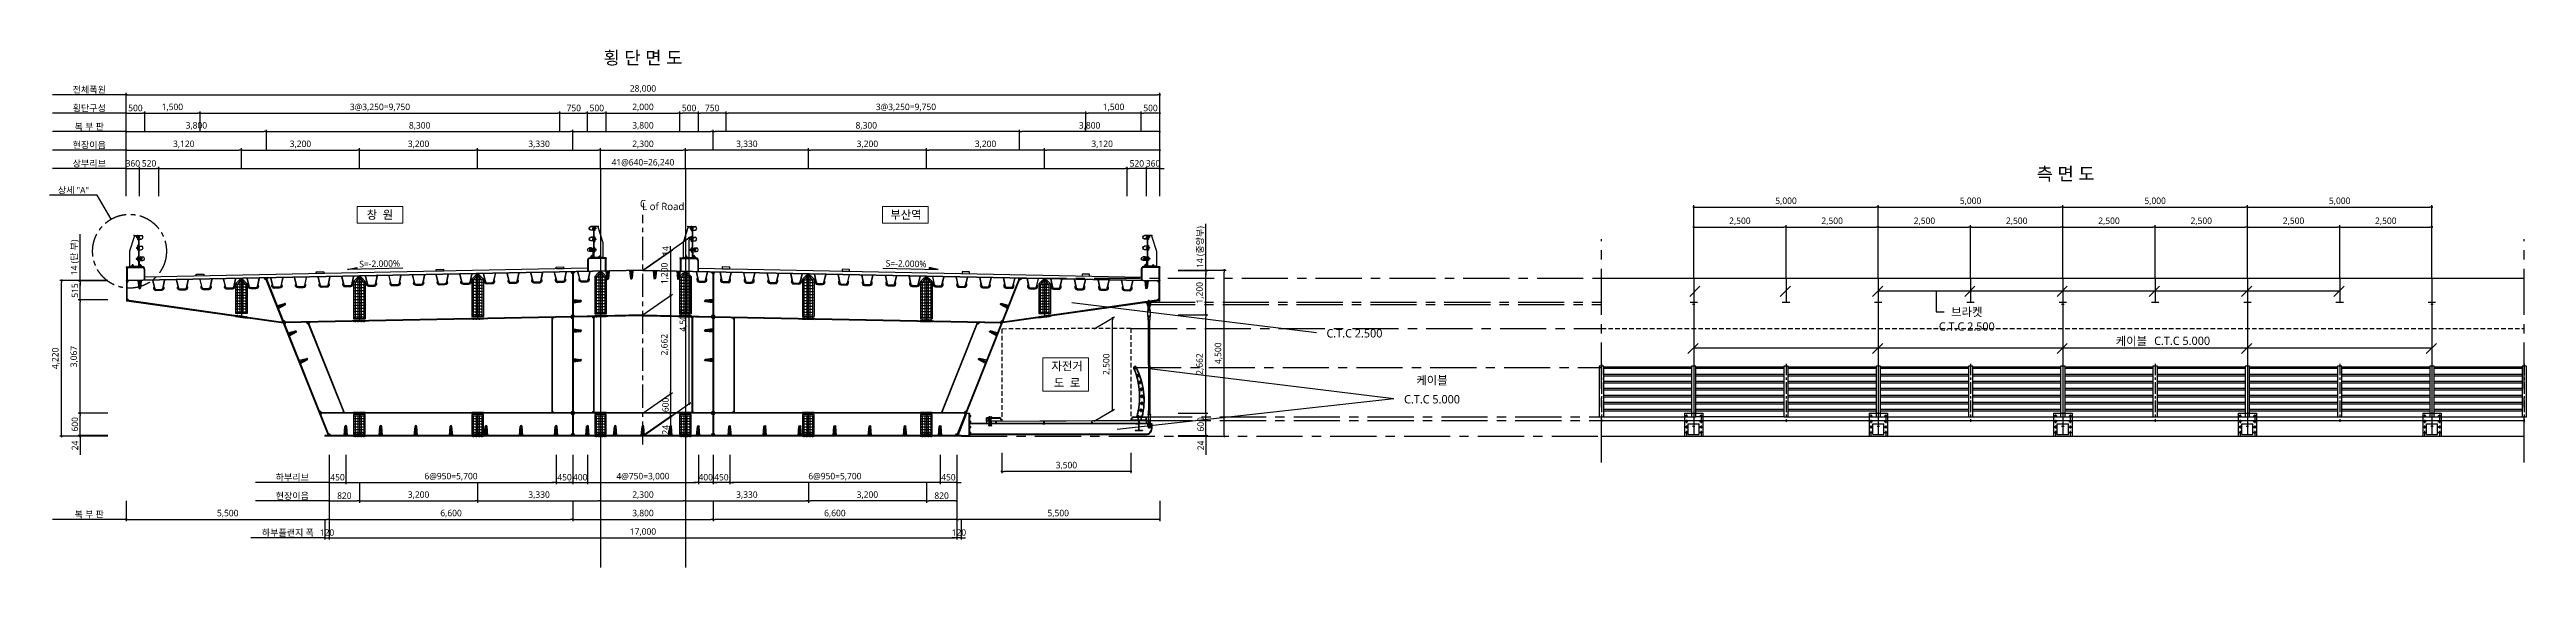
# Model space of a CAD drawing. Header units: metres. Extents: x 185094 to 267743, y 19941 to 53123.
# Drawn here: x 185094 to 252198, y 32440 to 46466 of the extents above; entities that cross this region are included whole.
import ezdxf
from ezdxf.enums import TextEntityAlignment as Align

# ---------------------------------------------------------------- set-up
doc = ezdxf.new("R2010")
doc.units = ezdxf.units.M
doc.header["$LTSCALE"] = 500
for name, pattern in [('CENTER', [2, 1.25, -0.25, 0.25, -0.25]), ('CENTERX2', [101.6, 63.5, -12.7, 12.7, -12.7]), ('HIDDEN', [0.375, 0.25, -0.125])]:
    doc.linetypes.add(name, pattern=pattern)
doc.layers.get('Defpoints').update_dxf_attribs({"color": 150})
for name, color, linetype in [('CS-CENT', 1, 'CENTER'), ('CS-DIML', 1, 'Continuous'), ('CS-LEAL', 1, 'Continuous'), ('CS-LIN3', 2, 'Continuous'), ('CS-STEL-MAJR', 3, 'Continuous'), ('CS-STEL-MINR', 2, 'HIDDEN'), ('CS-STLC', 4, 'Continuous'), ('CS-SYMB', 3, 'Continuous'), ('CZ-TEX1', 6, 'Continuous'), ('CZ-TEX2', 7, 'Continuous'), ('DEFAULT', 7, 'Continuous'), ('DIM1', 1, 'Continuous'), ('DRAW', 2, 'Continuous'), ('F-SPLICE', 1, 'Continuous'), ('PATT11', 1, 'Continuous'), ('STEEL', 4, 'Continuous'), ('보도난간', 3, 'Continuous')]:
    doc.layers.add(name, color=color, linetype=linetype)
doc.styles.add('CZ-TEXT1', font='H2GTRE_0.TTF')
doc.styles.add('CZ-TEXT2', font='malgun_0.ttf')
doc.dimstyles.new('일반도면_100', dxfattribs={"dimscale": 120, "dimtxt": 3.5, "dimasz": 1.2, "dimexe": 1, "dimexo": 0, "dimgap": 1, "dimtad": 1, "dimdec": 0, "dimzin": 0, "dimlunit": 6, "dimtxsty": 'CZ-TEXT2', "dimblk1": 'DOT', "dimblk2": 'DOT', "dimsah": 1, "dimcen": 0.09, "dimclrd": 1, "dimclre": 1, "dimclrt": 7, "dimadec": 0, "dimazin": 0, "dimtfac": 0.072, "dimtdec": 0, "dimtix": 1, "dimtmove": 2, "dimatfit": 2, "dimldrblk": 'DOT', "dimfxl": 0, "dimtolj": 1, "dimtzin": 0, "dimarcsym": 0})

msp = doc.modelspace()

# ---------------------------------------------------------------- texts
at = {"layer": 'CZ-TEX1', "style": 'CZ-TEXT1'}
for s, p in [('횡 단 면 도', (201170.5357, 46242.6147)), ('측 면 도', (239713.8735, 43099.7401))]:
    msp.add_text(s, height=350, dxfattribs=at).set_placement(p, align=Align.MIDDLE_CENTER)
at = {"layer": 'CZ-TEX2', "style": 'CZ-TEXT2'}
for s, height, p in [('전체폭원', 175, (186170.5357, 45292.6147)), ('횡단구성', 175, (186170.5357, 44792.6147)), ('복 부 판', 175, (186170.5357, 44292.6147)), ('현장이음', 175, (186170.5357, 43792.6147)), ('상부리브', 175, (186170.5357, 43292.6147)), ('상세 "A"', 175, (185739.6461, 42569.6592)), ('C', 200, (201170.5357, 42192.6147)), ('하부리브', 175, (191670.5357, 34792.6147)), ('현장이음', 175, (191670.5357, 34292.6147)), ('복 부 판', 175, (186170.5357, 33792.6147)), ('하부플랜지 폭', 175, (191550.5357, 33292.6147))]:
    msp.add_text(s, height=height, dxfattribs=at).set_placement(p, align=Align.CENTER)
msp.add_text('L of Road', height=200, dxfattribs=at).set_placement((201148.0502, 42117.6147))
for s, p in [('창  원', (194045.5357, 41992.6147)), ('부산역', (208295.5357, 41992.6147)), ('C.T.C 2.500', (237035.2229, 38965.3412)), ('브라켓', (237035.2229, 39357.7252)), ('C.T.C 2.500', (220446.0957, 38781.3044)), ('케이블', (241495.8197, 38567.3466)), ('C.T.C 5.000', (242869.6752, 38578.6524)), ('자전거', (212660.0677, 37890.4284)), ('케이블', (222547.8328, 37505.4526)), ('도  로', (212660.0677, 37440.4284)), ('C.T.C 5.000', (222547.8328, 36994.6945))]:
    msp.add_text(s, height=225, dxfattribs=at).set_placement(p, align=Align.MIDDLE_CENTER)
for rotation, p in [(1.145762839, (194036.9619, 40667.4735)), (358.854237161, (208298.2852, 40667.59))]:
    msp.add_text('S=-2.000%%%', height=175, rotation=rotation, dxfattribs=at).set_placement(p, align=Align.MIDDLE_CENTER)

# ---------------------------------------------------------------- blocks, each defined once
blk = doc.blocks.new('_Dot')
at = {"color": 0, "linetype": 'ByBlock', "lineweight": -2}
blk.add_line((-0.5, 0), (-1, 0), dxfattribs=at)
at = {"color": 0, "linetype": 'ByBlock', "const_width": 0.5}
blk.add_lwpolyline([(-0.25, 0, 1), (0.25, 0, 1)], format="xyb", close=True, dxfattribs=at)
blk = doc.blocks.new('*D275')
at = {"layer": 'CS-DIML', "color": 1, "lineweight": -2, "transparency": 16777216}
for p, q in [((187171, 44743), (187171, 45293)), ((187231, 45243), (215111, 45243)), ((215171, 44743), (215171, 45293))]:
    blk.add_line(p, q, dxfattribs=at)
at = {"layer": 'Defpoints', "color": 0, "transparency": 16777216}
for p in [(215171, 45243), (187171, 44743), (215171, 44743)]:
    blk.add_point(p, dxfattribs=at)
at = {"layer": 'CS-DIML', "color": 1, "lineweight": -2, "transparency": 16777216, "xscale": 59.99999999999995, "yscale": 59.99999999999995, "zscale": 59.99999999999995, "rotation": 180}
blk.add_blockref('_Dot', (187171, 45243), dxfattribs=at)
at = {"layer": 'CS-DIML', "color": 1, "lineweight": -2, "transparency": 16777216, "xscale": 59.99999999999995, "yscale": 59.99999999999995, "zscale": 59.99999999999995}
blk.add_blockref('_Dot', (215171, 45243), dxfattribs=at)
at = {"layer": 'CS-DIML', "color": 7, "transparency": 16777216, "insert": (201171, 45398), "char_height": 175, "attachment_point": 5, "style": 'CZ-TEXT2'}
blk.add_mtext('\\A1;28,000', dxfattribs=at)
blk = doc.blocks.new('*D276')
at = {"layer": 'CS-DIML', "color": 1, "lineweight": -2, "transparency": 16777216}
for p, q in [((187111, 43243), (187051, 43243)), ((187171, 42493), (187171, 43293)), ((187171, 43243), (187531, 43243)), ((187531, 42493), (187531, 43293)), ((187591, 43243), (187651, 43243))]:
    blk.add_line(p, q, dxfattribs=at)
at = {"layer": 'Defpoints', "color": 0, "transparency": 16777216}
for p in [(187531, 43243), (187171, 42493), (187531, 42493)]:
    blk.add_point(p, dxfattribs=at)
at = {"layer": 'CS-DIML', "color": 1, "lineweight": -2, "transparency": 16777216, "xscale": 59.99999999999995, "yscale": 59.99999999999995, "zscale": 59.99999999999995}
blk.add_blockref('_Dot', (187171, 43243), dxfattribs=at)
at = {"layer": 'CS-DIML', "color": 1, "lineweight": -2, "transparency": 16777216, "xscale": 59.99999999999995, "yscale": 59.99999999999995, "zscale": 59.99999999999995, "rotation": 180}
blk.add_blockref('_Dot', (187531, 43243), dxfattribs=at)
at = {"layer": 'CS-DIML', "color": 7, "transparency": 16777216, "insert": (187351, 43383), "char_height": 175, "attachment_point": 5, "style": 'CZ-TEXT2'}
blk.add_mtext('\\A1;360', dxfattribs=at)
blk = doc.blocks.new('U-RIB')
at = {"layer": 'DRAW', "color": 3}
for p, q in [((-152, 0), (-160, -2)), ((-152, 0), (-102, -221)), ((102, -221), (152, 0)), ((152, 0), (160, -2)), ((-160, -2), (-109, -227)), ((-70, -260), (70, -260)), ((-70, -280), (70, -280)), ((-63, -252), (63, -252)), ((109, -227), (160, -2))]:
    blk.add_line(p, q, dxfattribs=at)
for centre, radius, start, end in [((-70, -212), 68, 162.53679, 270), ((-116, -198), 20, 100.4697, 161.23173), ((-69, -220), 40, 190.07392, 269.55462), ((-63, -212), 40, 192.8619, 269.52549), ((63, -212), 40, 270.47451, 347.1381), ((70, -212), 68, 270, 17.46321), ((69, -220), 40, 270.44538, 349.92608), ((116, -198), 20, 18.76827, 79.5303)]:
    blk.add_arc(centre, radius, start, end, dxfattribs=at)
blk = doc.blocks.new('RIB-200X20P')
at = {"layer": 'CS-STEL-MAJR'}
for p, q in [((-45, 0), (-20, -202)), ((-10, 0), (-10, -200)), ((10, 0), (10, -200)), ((-10, -200), (10, -200)), ((45, 0), (20, -202))]:
    blk.add_line(p, q, dxfattribs=at)
blk.add_arc((0, -200), 20, 187.08165, 352.91835, dxfattribs=at)
blk = doc.blocks.new('부_방호울타리0.85')
at = {"layer": 'CS-LIN3'}
for p, q in [((145, 842), (10, 422)), ((135, 850), (135, 842)), ((135, 850), (235, 850)), ((135, 842), (227, 842)), ((196, 807), (196, 793)), ((198, 809), (267, 809)), ((198, 791), (267, 791)), ((209, 786), (209, 814)), ((224, 817), (212, 817)), ((224, 783), (212, 783)), ((224, 822), (227, 822)), ((224, 783), (224, 817)), ((224, 778), (227, 778)), ((227, 842), (227, 742)), ((227, 742), (252, 742)), ((235, 850), (235, 750)), ((235, 843), (235, 818)), ((235, 782), (235, 757)), ((235, 750), (260, 750)), ((239, 843), (239, 818)), ((239, 830), (249, 830)), ((239, 818), (249, 818)), ((239, 782), (249, 782)), ((239, 782), (239, 757)), ((239, 770), (249, 770)), ((242, 850), (330, 850)), ((242, 846), (330, 846)), ((242, 815), (250, 815)), ((242, 811), (250, 811)), ((242, 789), (250, 789)), ((242, 785), (250, 785)), ((242, 754), (330, 754)), ((242, 750), (330, 750)), ((250, 815), (250, 811)), ((250, 789), (250, 785)), ((252, 742), (252, 573)), ((255, 812), (255, 788)), ((260, 750), (260, 565)), ((267, 812), (267, 788)), ((0, 14), (350, 14)), ((0, 14), (0, 0)), ((0, 0), (350, 0)), ((10, 422), (10, 14)), ((64, 14), (122, 14)), ((70, 17), (120, 17)), ((70, 14), (70, 17)), ((75, 17), (75, 30)), ((78, 33), (112, 33)), ((84, 33), (84, 48)), ((87, 51), (103, 51)), ((106, 33), (106, 48)), ((115, 17), (115, 30)), ((120, 14), (120, 17)), ((186, 227), (186, 213)), ((188, 229), (238, 229)), ((188, 211), (238, 211)), ((196, 517), (196, 503)), ((198, 519), (267, 519)), ((198, 501), (267, 501)), ((209, 496), (209, 524)), ((209, 206), (209, 234)), ((224, 527), (212, 527)), ((224, 493), (212, 493)), ((224, 237), (212, 237)), ((224, 203), (212, 203)), ((224, 532), (227, 532)), ((224, 493), (224, 527)), ((224, 488), (227, 488)), ((224, 242), (227, 242)), ((224, 203), (224, 237)), ((224, 198), (227, 198)), ((227, 573), (227, 447)), ((252, 573), (227, 573)), ((252, 447), (227, 447)), ((227, 270), (227, 169)), ((227, 270), (252, 270)), ((227, 169), (252, 169)), ((235, 565), (235, 455)), ((260, 565), (235, 565)), ((235, 553), (235, 528)), ((235, 492), (235, 467)), ((260, 455), (235, 455)), ((235, 262), (235, 177)), ((235, 262), (260, 262)), ((235, 177), (260, 177)), ((238, 237), (250, 237)), ((238, 203), (238, 237)), ((238, 208), (238, 232)), ((238, 203), (250, 203)), ((239, 553), (239, 528)), ((239, 540), (249, 540)), ((239, 528), (249, 528)), ((239, 492), (249, 492)), ((239, 492), (239, 467)), ((239, 480), (249, 480)), ((242, 560), (330, 560)), ((242, 556), (330, 556)), ((242, 525), (250, 525)), ((242, 521), (250, 521)), ((242, 499), (250, 499)), ((242, 495), (250, 495)), ((242, 464), (330, 464)), ((242, 460), (330, 460)), ((250, 525), (250, 521)), ((250, 499), (250, 495)), ((252, 447), (252, 270)), ((252, 169), (252, 14)), ((253, 206), (253, 234)), ((255, 522), (255, 498)), ((260, 455), (260, 262)), ((260, 177), (260, 14)), ((260, 164), (266, 164)), ((267, 522), (267, 498)), ((274, 156), (274, 28)), ((274, 28), (332, 28)), ((276, 227), (276, 213)), ((278, 229), (342, 229)), ((278, 211), (342, 211)), ((280, 31), (330, 31)), ((280, 28), (280, 31)), ((285, 31), (285, 44)), ((288, 47), (322, 47)), ((289, 206), (289, 234)), ((304, 237), (292, 237)), ((304, 203), (292, 203)), ((294, 47), (294, 62)), ((297, 65), (313, 65)), ((304, 242), (307, 242)), ((304, 203), (304, 237)), ((304, 198), (307, 198)), ((310, 177), (310, 263)), ((314, 238), (314, 263)), ((314, 250), (324, 250)), ((314, 238), (324, 238)), ((314, 177), (314, 202)), ((314, 202), (324, 202)), ((314, 190), (324, 190)), ((316, 47), (316, 62)), ((317, 270), (370, 270)), ((317, 266), (370, 266)), ((317, 235), (327, 235)), ((317, 231), (327, 231)), ((317, 209), (327, 209)), ((317, 205), (327, 205)), ((317, 174), (370, 174)), ((317, 170), (370, 170)), ((325, 31), (325, 44)), ((327, 231), (327, 235)), ((327, 205), (327, 209)), ((330, 208), (330, 232)), ((330, 28), (330, 31)), ((340, 14), (340, 20)), ((342, 208), (342, 232)), ((350, 14), (350, 0))]:
    blk.add_line(p, q, dxfattribs=at)
for points in [[(224, 822), (224, 778)], [(224, 532), (224, 488)], [(224, 242), (224, 198)], [(304, 242), (304, 198)]]:
    blk.add_lwpolyline(points, dxfattribs=at)
for points in [[(267, 783), (279, 783, 0.414214), (282, 786), (282, 814, 0.414214), (279, 817), (267, 817)], [(235, 189), (235, 251, -0.414214), (241, 257), (304, 257, -0.414214), (310, 251), (310, 189, -0.414214), (304, 182), (241, 182, -0.414214)], [(238, 189), (238, 251, -0.414214), (241, 254), (304, 254, -0.414214), (307, 251), (307, 189, -0.414214), (304, 186), (241, 186, -0.414214)], [(267, 493), (279, 493, 0.414214), (282, 496), (282, 524, 0.414214), (279, 527), (267, 527)], [(342, 203), (354, 203, 0.414214), (357, 206), (357, 234, 0.414214), (354, 237), (342, 237)]]:
    blk.add_lwpolyline(points, format="xyb", close=True, dxfattribs=at)
for centre, radius, start, end in [((198, 807), 2, 90, 180), ((198, 793), 2, 180, 270), ((212, 814), 3, 90, 180), ((212, 786), 3, 180, 270), ((242, 843), 7, 90, 180), ((242, 818), 7, 180, 270), ((242, 782), 7, 90, 180), ((242, 757), 7, 180, 270), ((242, 843), 3, 90, 180), ((242, 818), 3, 180, 270), ((242, 782), 3, 90, 180), ((242, 757), 3, 180, 270), ((249, 812), 18, 0, 90), ((249, 812), 6, 0, 90), ((249, 788), 6, 270, 0), ((249, 788), 18, 270, 0), ((330, 800), 50, 270, 90), ((330, 800), 46, 270, 90), ((78, 30), 3, 90, 180), ((87, 48), 3, 90, 180), ((103, 48), 3, 0, 90), ((112, 30), 3, 0, 90), ((188, 227), 2, 90, 180), ((188, 213), 2, 180, 270), ((198, 517), 2, 90, 180), ((198, 503), 2, 180, 270), ((212, 524), 3, 90, 180), ((212, 496), 3, 180, 270), ((212, 234), 3, 90, 180), ((212, 206), 3, 180, 270), ((242, 553), 7, 90, 180), ((242, 528), 7, 180, 270), ((242, 492), 7, 90, 180), ((242, 467), 7, 180, 270), ((242, 553), 3, 90, 180), ((242, 528), 3, 180, 270), ((242, 492), 3, 90, 180), ((242, 467), 3, 180, 270), ((249, 522), 18, 0, 90), ((249, 522), 6, 0, 90), ((249, 498), 6, 270, 0), ((249, 498), 18, 270, 0), ((250, 234), 3, 0, 90), ((250, 206), 3, 270, 0), ((266, 156), 8, 0, 90), ((278, 227), 2, 90, 180), ((278, 213), 2, 180, 270), ((288, 44), 3, 90, 180), ((292, 234), 3, 90, 180), ((292, 206), 3, 180, 270), ((297, 62), 3, 90, 180), ((317, 263), 7, 90, 180), ((317, 238), 7, 180, 270), ((317, 202), 7, 90, 180), ((317, 177), 7, 180, 270), ((313, 62), 3, 0, 90), ((317, 263), 3, 90, 180), ((317, 238), 3, 180, 270), ((317, 202), 3, 90, 180), ((317, 177), 3, 180, 270), ((322, 44), 3, 0, 90), ((324, 232), 18, 0, 90), ((324, 232), 6, 0, 90), ((324, 208), 6, 270, 0), ((324, 208), 18, 270, 0), ((330, 510), 50, 270, 90), ((330, 510), 46, 270, 90), ((332, 20), 8, 0, 90), ((370, 220), 50, 270, 90), ((370, 220), 46, 270, 90)]:
    blk.add_arc(centre, radius, start, end, dxfattribs=at)
for p in [(135, 850), (235, 850), (235, 850), (235, 560), (235, 560)]:
    blk.add_point(p, dxfattribs=at)
blk = doc.blocks.new('*D277')
at = {"layer": 'CS-DIML', "color": 1, "lineweight": -2, "transparency": 16777216}
for p, q in [((187171, 44243), (187171, 44793)), ((187231, 44743), (187611, 44743)), ((187671, 44243), (187671, 44793))]:
    blk.add_line(p, q, dxfattribs=at)
at = {"layer": 'Defpoints', "color": 0, "transparency": 16777216}
for p in [(187671, 44743), (187171, 44243), (187671, 44243)]:
    blk.add_point(p, dxfattribs=at)
at = {"layer": 'CS-DIML', "color": 1, "lineweight": -2, "transparency": 16777216, "xscale": 59.99999999999995, "yscale": 59.99999999999995, "zscale": 59.99999999999995, "rotation": 180}
blk.add_blockref('_Dot', (187171, 44743), dxfattribs=at)
at = {"layer": 'CS-DIML', "color": 1, "lineweight": -2, "transparency": 16777216, "xscale": 59.99999999999995, "yscale": 59.99999999999995, "zscale": 59.99999999999995}
blk.add_blockref('_Dot', (187671, 44743), dxfattribs=at)
at = {"layer": 'CS-DIML', "color": 7, "transparency": 16777216, "insert": (187421, 44883), "char_height": 175, "attachment_point": 5, "style": 'CZ-TEXT2'}
blk.add_mtext('\\A1;500', dxfattribs=at)
blk = doc.blocks.new('*D278')
at = {"layer": 'CS-DIML', "color": 1, "lineweight": -2, "transparency": 16777216}
for p, q in [((187671, 44243), (187671, 44793)), ((187731, 44743), (189111, 44743)), ((189171, 44243), (189171, 44793))]:
    blk.add_line(p, q, dxfattribs=at)
at = {"layer": 'Defpoints', "color": 0, "transparency": 16777216}
for p in [(189171, 44743), (187671, 44243), (189171, 44243)]:
    blk.add_point(p, dxfattribs=at)
at = {"layer": 'CS-DIML', "color": 1, "lineweight": -2, "transparency": 16777216, "xscale": 59.99999999999995, "yscale": 59.99999999999995, "zscale": 59.99999999999995, "rotation": 180}
blk.add_blockref('_Dot', (187671, 44743), dxfattribs=at)
at = {"layer": 'CS-DIML', "color": 1, "lineweight": -2, "transparency": 16777216, "xscale": 59.99999999999995, "yscale": 59.99999999999995, "zscale": 59.99999999999995}
blk.add_blockref('_Dot', (189171, 44743), dxfattribs=at)
at = {"layer": 'CS-DIML', "color": 7, "transparency": 16777216, "insert": (188421, 44898), "char_height": 175, "attachment_point": 5, "style": 'CZ-TEXT2'}
blk.add_mtext('\\A1;1,500', dxfattribs=at)
blk = doc.blocks.new('*D279')
at = {"layer": 'CS-DIML', "color": 1, "lineweight": -2, "transparency": 16777216}
for p, q in [((189171, 44243), (189171, 44793)), ((189231, 44743), (198861, 44743)), ((198921, 44243), (198921, 44793))]:
    blk.add_line(p, q, dxfattribs=at)
at = {"layer": 'Defpoints', "color": 0, "transparency": 16777216}
for p in [(198921, 44743), (189171, 44243), (198921, 44243)]:
    blk.add_point(p, dxfattribs=at)
at = {"layer": 'CS-DIML', "color": 1, "lineweight": -2, "transparency": 16777216, "xscale": 59.99999999999995, "yscale": 59.99999999999995, "zscale": 59.99999999999995, "rotation": 180}
blk.add_blockref('_Dot', (189171, 44743), dxfattribs=at)
at = {"layer": 'CS-DIML', "color": 1, "lineweight": -2, "transparency": 16777216, "xscale": 59.99999999999995, "yscale": 59.99999999999995, "zscale": 59.99999999999995}
blk.add_blockref('_Dot', (198921, 44743), dxfattribs=at)
at = {"layer": 'CS-DIML', "color": 7, "transparency": 16777216, "insert": (194046, 44898), "char_height": 175, "attachment_point": 5, "style": 'CZ-TEXT2'}
blk.add_mtext('\\A1;3@3,250=9,750', dxfattribs=at)
blk = doc.blocks.new('*D280')
at = {"layer": 'CS-DIML', "color": 1, "lineweight": -2, "transparency": 16777216}
for p, q in [((198921, 44243), (198921, 44793)), ((198981, 44743), (199611, 44743)), ((199671, 44243), (199671, 44793))]:
    blk.add_line(p, q, dxfattribs=at)
at = {"layer": 'Defpoints', "color": 0, "transparency": 16777216}
for p in [(199671, 44743), (198921, 44243), (199671, 44243)]:
    blk.add_point(p, dxfattribs=at)
at = {"layer": 'CS-DIML', "color": 1, "lineweight": -2, "transparency": 16777216, "xscale": 59.99999999999995, "yscale": 59.99999999999995, "zscale": 59.99999999999995, "rotation": 180}
blk.add_blockref('_Dot', (198921, 44743), dxfattribs=at)
at = {"layer": 'CS-DIML', "color": 1, "lineweight": -2, "transparency": 16777216, "xscale": 59.99999999999995, "yscale": 59.99999999999995, "zscale": 59.99999999999995}
blk.add_blockref('_Dot', (199671, 44743), dxfattribs=at)
at = {"layer": 'CS-DIML', "color": 7, "transparency": 16777216, "insert": (199296, 44883), "char_height": 175, "attachment_point": 5, "style": 'CZ-TEXT2'}
blk.add_mtext('\\A1;750', dxfattribs=at)
blk = doc.blocks.new('*D281')
at = {"layer": 'CS-DIML', "color": 1, "lineweight": -2, "transparency": 16777216}
for p, q in [((199671, 44243), (199671, 44793)), ((199731, 44743), (200111, 44743)), ((200171, 44243), (200171, 44793))]:
    blk.add_line(p, q, dxfattribs=at)
at = {"layer": 'Defpoints', "color": 0, "transparency": 16777216}
for p in [(200171, 44743), (199671, 44243), (200171, 44243)]:
    blk.add_point(p, dxfattribs=at)
at = {"layer": 'CS-DIML', "color": 1, "lineweight": -2, "transparency": 16777216, "xscale": 59.99999999999995, "yscale": 59.99999999999995, "zscale": 59.99999999999995, "rotation": 180}
blk.add_blockref('_Dot', (199671, 44743), dxfattribs=at)
at = {"layer": 'CS-DIML', "color": 1, "lineweight": -2, "transparency": 16777216, "xscale": 59.99999999999995, "yscale": 59.99999999999995, "zscale": 59.99999999999995}
blk.add_blockref('_Dot', (200171, 44743), dxfattribs=at)
at = {"layer": 'CS-DIML', "color": 7, "transparency": 16777216, "insert": (199921, 44883), "char_height": 175, "attachment_point": 5, "style": 'CZ-TEXT2'}
blk.add_mtext('\\A1;500', dxfattribs=at)
blk = doc.blocks.new('*D282')
at = {"layer": 'CS-DIML', "color": 1, "lineweight": -2, "transparency": 16777216}
for p, q in [((200171, 44243), (200171, 44793)), ((200231, 44743), (202111, 44743)), ((202171, 44243), (202171, 44793))]:
    blk.add_line(p, q, dxfattribs=at)
at = {"layer": 'Defpoints', "color": 0, "transparency": 16777216}
for p in [(202171, 44743), (200171, 44243), (202171, 44243)]:
    blk.add_point(p, dxfattribs=at)
at = {"layer": 'CS-DIML', "color": 1, "lineweight": -2, "transparency": 16777216, "xscale": 59.99999999999995, "yscale": 59.99999999999995, "zscale": 59.99999999999995, "rotation": 180}
blk.add_blockref('_Dot', (200171, 44743), dxfattribs=at)
at = {"layer": 'CS-DIML', "color": 1, "lineweight": -2, "transparency": 16777216, "xscale": 59.99999999999995, "yscale": 59.99999999999995, "zscale": 59.99999999999995}
blk.add_blockref('_Dot', (202171, 44743), dxfattribs=at)
at = {"layer": 'CS-DIML', "color": 7, "transparency": 16777216, "insert": (201171, 44898), "char_height": 175, "attachment_point": 5, "style": 'CZ-TEXT2'}
blk.add_mtext('\\A1;2,000', dxfattribs=at)
blk = doc.blocks.new('*D283')
at = {"layer": 'CS-DIML', "color": 1, "lineweight": -2, "transparency": 16777216}
for p, q in [((214671, 44243), (214671, 44793)), ((215111, 44743), (214731, 44743)), ((215171, 44243), (215171, 44793))]:
    blk.add_line(p, q, dxfattribs=at)
at = {"layer": 'Defpoints', "color": 0, "transparency": 16777216}
for p in [(214671, 44743), (214671, 44243), (215171, 44243)]:
    blk.add_point(p, dxfattribs=at)
at = {"layer": 'CS-DIML', "color": 1, "lineweight": -2, "transparency": 16777216, "xscale": 59.99999999999995, "yscale": 59.99999999999995, "zscale": 59.99999999999995, "rotation": 180}
blk.add_blockref('_Dot', (214671, 44743), dxfattribs=at)
at = {"layer": 'CS-DIML', "color": 1, "lineweight": -2, "transparency": 16777216, "xscale": 59.99999999999995, "yscale": 59.99999999999995, "zscale": 59.99999999999995}
blk.add_blockref('_Dot', (215171, 44743), dxfattribs=at)
at = {"layer": 'CS-DIML', "color": 7, "transparency": 16777216, "insert": (214921, 44883), "char_height": 175, "attachment_point": 5, "style": 'CZ-TEXT2'}
blk.add_mtext('\\A1;500', dxfattribs=at)
blk = doc.blocks.new('*D284')
at = {"layer": 'CS-DIML', "color": 1, "lineweight": -2, "transparency": 16777216}
for p, q in [((213171, 44243), (213171, 44793)), ((214611, 44743), (213231, 44743)), ((214671, 44243), (214671, 44793))]:
    blk.add_line(p, q, dxfattribs=at)
at = {"layer": 'Defpoints', "color": 0, "transparency": 16777216}
for p in [(213171, 44743), (213171, 44243), (214671, 44243)]:
    blk.add_point(p, dxfattribs=at)
at = {"layer": 'CS-DIML', "color": 1, "lineweight": -2, "transparency": 16777216, "xscale": 59.99999999999995, "yscale": 59.99999999999995, "zscale": 59.99999999999995, "rotation": 180}
blk.add_blockref('_Dot', (213171, 44743), dxfattribs=at)
at = {"layer": 'CS-DIML', "color": 1, "lineweight": -2, "transparency": 16777216, "xscale": 59.99999999999995, "yscale": 59.99999999999995, "zscale": 59.99999999999995}
blk.add_blockref('_Dot', (214671, 44743), dxfattribs=at)
at = {"layer": 'CS-DIML', "color": 7, "transparency": 16777216, "insert": (213921, 44898), "char_height": 175, "attachment_point": 5, "style": 'CZ-TEXT2'}
blk.add_mtext('\\A1;1,500', dxfattribs=at)
blk = doc.blocks.new('*D285')
at = {"layer": 'CS-DIML', "color": 1, "lineweight": -2, "transparency": 16777216}
for p, q in [((203421, 44243), (203421, 44793)), ((213111, 44743), (203481, 44743)), ((213171, 44243), (213171, 44793))]:
    blk.add_line(p, q, dxfattribs=at)
at = {"layer": 'Defpoints', "color": 0, "transparency": 16777216}
for p in [(203421, 44743), (203421, 44243), (213171, 44243)]:
    blk.add_point(p, dxfattribs=at)
at = {"layer": 'CS-DIML', "color": 1, "lineweight": -2, "transparency": 16777216, "xscale": 59.99999999999995, "yscale": 59.99999999999995, "zscale": 59.99999999999995, "rotation": 180}
blk.add_blockref('_Dot', (203421, 44743), dxfattribs=at)
at = {"layer": 'CS-DIML', "color": 1, "lineweight": -2, "transparency": 16777216, "xscale": 59.99999999999995, "yscale": 59.99999999999995, "zscale": 59.99999999999995}
blk.add_blockref('_Dot', (213171, 44743), dxfattribs=at)
at = {"layer": 'CS-DIML', "color": 7, "transparency": 16777216, "insert": (208296, 44898), "char_height": 175, "attachment_point": 5, "style": 'CZ-TEXT2'}
blk.add_mtext('\\A1;3@3,250=9,750', dxfattribs=at)
blk = doc.blocks.new('*D286')
at = {"layer": 'CS-DIML', "color": 1, "lineweight": -2, "transparency": 16777216}
for p, q in [((202671, 44243), (202671, 44793)), ((203361, 44743), (202731, 44743)), ((203421, 44243), (203421, 44793))]:
    blk.add_line(p, q, dxfattribs=at)
at = {"layer": 'Defpoints', "color": 0, "transparency": 16777216}
for p in [(202671, 44743), (202671, 44243), (203421, 44243)]:
    blk.add_point(p, dxfattribs=at)
at = {"layer": 'CS-DIML', "color": 1, "lineweight": -2, "transparency": 16777216, "xscale": 59.99999999999995, "yscale": 59.99999999999995, "zscale": 59.99999999999995, "rotation": 180}
blk.add_blockref('_Dot', (202671, 44743), dxfattribs=at)
at = {"layer": 'CS-DIML', "color": 1, "lineweight": -2, "transparency": 16777216, "xscale": 59.99999999999995, "yscale": 59.99999999999995, "zscale": 59.99999999999995}
blk.add_blockref('_Dot', (203421, 44743), dxfattribs=at)
at = {"layer": 'CS-DIML', "color": 7, "transparency": 16777216, "insert": (203046, 44883), "char_height": 175, "attachment_point": 5, "style": 'CZ-TEXT2'}
blk.add_mtext('\\A1;750', dxfattribs=at)
blk = doc.blocks.new('*D287')
at = {"layer": 'CS-DIML', "color": 1, "lineweight": -2, "transparency": 16777216}
for p, q in [((202171, 44243), (202171, 44793)), ((202611, 44743), (202231, 44743)), ((202671, 44243), (202671, 44793))]:
    blk.add_line(p, q, dxfattribs=at)
at = {"layer": 'Defpoints', "color": 0, "transparency": 16777216}
for p in [(202171, 44743), (202171, 44243), (202671, 44243)]:
    blk.add_point(p, dxfattribs=at)
at = {"layer": 'CS-DIML', "color": 1, "lineweight": -2, "transparency": 16777216, "xscale": 59.99999999999995, "yscale": 59.99999999999995, "zscale": 59.99999999999995, "rotation": 180}
blk.add_blockref('_Dot', (202171, 44743), dxfattribs=at)
at = {"layer": 'CS-DIML', "color": 1, "lineweight": -2, "transparency": 16777216, "xscale": 59.99999999999995, "yscale": 59.99999999999995, "zscale": 59.99999999999995}
blk.add_blockref('_Dot', (202671, 44743), dxfattribs=at)
at = {"layer": 'CS-DIML', "color": 7, "transparency": 16777216, "insert": (202421, 44883), "char_height": 175, "attachment_point": 5, "style": 'CZ-TEXT2'}
blk.add_mtext('\\A1;500', dxfattribs=at)
blk = doc.blocks.new('*D288')
at = {"layer": 'CS-DIML', "color": 1, "lineweight": -2, "transparency": 16777216}
for p, q in [((187171, 43743), (187171, 44293)), ((190971, 43743), (190971, 44293)), ((187231, 44243), (190911, 44243))]:
    blk.add_line(p, q, dxfattribs=at)
at = {"layer": 'Defpoints', "color": 0, "transparency": 16777216}
for p in [(187171, 43743), (190971, 44243), (190971, 43743)]:
    blk.add_point(p, dxfattribs=at)
at = {"layer": 'CS-DIML', "color": 1, "lineweight": -2, "transparency": 16777216, "xscale": 59.99999999999995, "yscale": 59.99999999999995, "zscale": 59.99999999999995, "rotation": 180}
blk.add_blockref('_Dot', (187171, 44243), dxfattribs=at)
at = {"layer": 'CS-DIML', "color": 1, "lineweight": -2, "transparency": 16777216, "xscale": 59.99999999999995, "yscale": 59.99999999999995, "zscale": 59.99999999999995}
blk.add_blockref('_Dot', (190971, 44243), dxfattribs=at)
at = {"layer": 'CS-DIML', "color": 7, "transparency": 16777216, "insert": (189071, 44398), "char_height": 175, "attachment_point": 5, "style": 'CZ-TEXT2'}
blk.add_mtext('\\A1;3,800', dxfattribs=at)
blk = doc.blocks.new('*D289')
at = {"layer": 'CS-DIML', "color": 1, "lineweight": -2, "transparency": 16777216}
for p, q in [((190971, 43743), (190971, 44293)), ((199271, 43743), (199271, 44293)), ((191031, 44243), (199211, 44243))]:
    blk.add_line(p, q, dxfattribs=at)
at = {"layer": 'Defpoints', "color": 0, "transparency": 16777216}
for p in [(190971, 43743), (199271, 44243), (199271, 43743)]:
    blk.add_point(p, dxfattribs=at)
at = {"layer": 'CS-DIML', "color": 1, "lineweight": -2, "transparency": 16777216, "xscale": 59.99999999999995, "yscale": 59.99999999999995, "zscale": 59.99999999999995, "rotation": 180}
blk.add_blockref('_Dot', (190971, 44243), dxfattribs=at)
at = {"layer": 'CS-DIML', "color": 1, "lineweight": -2, "transparency": 16777216, "xscale": 59.99999999999995, "yscale": 59.99999999999995, "zscale": 59.99999999999995}
blk.add_blockref('_Dot', (199271, 44243), dxfattribs=at)
at = {"layer": 'CS-DIML', "color": 7, "transparency": 16777216, "insert": (195121, 44398), "char_height": 175, "attachment_point": 5, "style": 'CZ-TEXT2'}
blk.add_mtext('\\A1;8,300', dxfattribs=at)
blk = doc.blocks.new('*D290')
at = {"layer": 'CS-DIML', "color": 1, "lineweight": -2, "transparency": 16777216}
for p, q in [((199271, 43743), (199271, 44293)), ((203071, 43743), (203071, 44293)), ((199331, 44243), (203011, 44243))]:
    blk.add_line(p, q, dxfattribs=at)
at = {"layer": 'Defpoints', "color": 0, "transparency": 16777216}
for p in [(199271, 43743), (203071, 44243), (203071, 43743)]:
    blk.add_point(p, dxfattribs=at)
at = {"layer": 'CS-DIML', "color": 1, "lineweight": -2, "transparency": 16777216, "xscale": 59.99999999999995, "yscale": 59.99999999999995, "zscale": 59.99999999999995, "rotation": 180}
blk.add_blockref('_Dot', (199271, 44243), dxfattribs=at)
at = {"layer": 'CS-DIML', "color": 1, "lineweight": -2, "transparency": 16777216, "xscale": 59.99999999999995, "yscale": 59.99999999999995, "zscale": 59.99999999999995}
blk.add_blockref('_Dot', (203071, 44243), dxfattribs=at)
at = {"layer": 'CS-DIML', "color": 7, "transparency": 16777216, "insert": (201171, 44398), "char_height": 175, "attachment_point": 5, "style": 'CZ-TEXT2'}
blk.add_mtext('\\A1;3,800', dxfattribs=at)
blk = doc.blocks.new('*D291')
at = {"layer": 'CS-DIML', "color": 1, "lineweight": -2, "transparency": 16777216}
for p, q in [((211371, 43743), (211371, 44293)), ((215171, 43743), (215171, 44293)), ((215111, 44243), (211431, 44243))]:
    blk.add_line(p, q, dxfattribs=at)
at = {"layer": 'Defpoints', "color": 0, "transparency": 16777216}
for p in [(211371, 44243), (211371, 43743), (215171, 43743)]:
    blk.add_point(p, dxfattribs=at)
at = {"layer": 'CS-DIML', "color": 1, "lineweight": -2, "transparency": 16777216, "xscale": 59.99999999999995, "yscale": 59.99999999999995, "zscale": 59.99999999999995, "rotation": 180}
blk.add_blockref('_Dot', (211371, 44243), dxfattribs=at)
at = {"layer": 'CS-DIML', "color": 1, "lineweight": -2, "transparency": 16777216, "xscale": 59.99999999999995, "yscale": 59.99999999999995, "zscale": 59.99999999999995}
blk.add_blockref('_Dot', (215171, 44243), dxfattribs=at)
at = {"layer": 'CS-DIML', "color": 7, "transparency": 16777216, "insert": (213271, 44398), "char_height": 175, "attachment_point": 5, "style": 'CZ-TEXT2'}
blk.add_mtext('\\A1;3,800', dxfattribs=at)
blk = doc.blocks.new('*D292')
at = {"layer": 'CS-DIML', "color": 1, "lineweight": -2, "transparency": 16777216}
for p, q in [((203071, 43743), (203071, 44293)), ((211371, 43743), (211371, 44293)), ((211311, 44243), (203131, 44243))]:
    blk.add_line(p, q, dxfattribs=at)
at = {"layer": 'Defpoints', "color": 0, "transparency": 16777216}
for p in [(203071, 44243), (203071, 43743), (211371, 43743)]:
    blk.add_point(p, dxfattribs=at)
at = {"layer": 'CS-DIML', "color": 1, "lineweight": -2, "transparency": 16777216, "xscale": 59.99999999999995, "yscale": 59.99999999999995, "zscale": 59.99999999999995, "rotation": 180}
blk.add_blockref('_Dot', (203071, 44243), dxfattribs=at)
at = {"layer": 'CS-DIML', "color": 1, "lineweight": -2, "transparency": 16777216, "xscale": 59.99999999999995, "yscale": 59.99999999999995, "zscale": 59.99999999999995}
blk.add_blockref('_Dot', (211371, 44243), dxfattribs=at)
at = {"layer": 'CS-DIML', "color": 7, "transparency": 16777216, "insert": (207221, 44398), "char_height": 175, "attachment_point": 5, "style": 'CZ-TEXT2'}
blk.add_mtext('\\A1;8,300', dxfattribs=at)
blk = doc.blocks.new('*D293')
at = {"layer": 'CS-DIML', "color": 1, "lineweight": -2, "transparency": 16777216}
for p, q in [((192671, 35493), (192671, 34693)), ((193121, 35493), (193121, 34693)), ((192611, 34743), (192551, 34743)), ((192671, 34743), (193121, 34743)), ((193181, 34743), (193241, 34743))]:
    blk.add_line(p, q, dxfattribs=at)
at = {"layer": 'Defpoints', "color": 0, "transparency": 16777216}
for p in [(192671, 35493), (193121, 35493), (193121, 34743)]:
    blk.add_point(p, dxfattribs=at)
at = {"layer": 'CS-DIML', "color": 1, "lineweight": -2, "transparency": 16777216, "xscale": 59.99999999999995, "yscale": 59.99999999999995, "zscale": 59.99999999999995}
blk.add_blockref('_Dot', (192671, 34743), dxfattribs=at)
at = {"layer": 'CS-DIML', "color": 1, "lineweight": -2, "transparency": 16777216, "xscale": 59.99999999999995, "yscale": 59.99999999999995, "zscale": 59.99999999999995, "rotation": 180}
blk.add_blockref('_Dot', (193121, 34743), dxfattribs=at)
at = {"layer": 'CS-DIML', "color": 7, "transparency": 16777216, "insert": (192896, 34883), "char_height": 175, "attachment_point": 5, "style": 'CZ-TEXT2'}
blk.add_mtext('\\A1;450', dxfattribs=at)
blk = doc.blocks.new('*D294')
at = {"layer": 'CS-DIML', "color": 1, "lineweight": -2, "transparency": 16777216}
for p, q in [((193121, 35493), (193121, 34693)), ((198821, 35493), (198821, 34693)), ((193181, 34743), (198761, 34743))]:
    blk.add_line(p, q, dxfattribs=at)
at = {"layer": 'Defpoints', "color": 0, "transparency": 16777216}
for p in [(193121, 35493), (198821, 35493), (198821, 34743)]:
    blk.add_point(p, dxfattribs=at)
at = {"layer": 'CS-DIML', "color": 1, "lineweight": -2, "transparency": 16777216, "xscale": 59.99999999999995, "yscale": 59.99999999999995, "zscale": 59.99999999999995, "rotation": 180}
blk.add_blockref('_Dot', (193121, 34743), dxfattribs=at)
at = {"layer": 'CS-DIML', "color": 1, "lineweight": -2, "transparency": 16777216, "xscale": 59.99999999999995, "yscale": 59.99999999999995, "zscale": 59.99999999999995}
blk.add_blockref('_Dot', (198821, 34743), dxfattribs=at)
at = {"layer": 'CS-DIML', "color": 7, "transparency": 16777216, "insert": (195971, 34898), "char_height": 175, "attachment_point": 5, "style": 'CZ-TEXT2'}
blk.add_mtext('\\A1;6@950=5,700', dxfattribs=at)
blk = doc.blocks.new('*D295')
at = {"layer": 'CS-DIML', "color": 1, "lineweight": -2, "transparency": 16777216}
for p, q in [((198821, 35493), (198821, 34693)), ((199271, 35493), (199271, 34693)), ((198761, 34743), (198701, 34743)), ((198821, 34743), (199271, 34743)), ((199331, 34743), (199391, 34743))]:
    blk.add_line(p, q, dxfattribs=at)
at = {"layer": 'Defpoints', "color": 0, "transparency": 16777216}
for p in [(198821, 35493), (199271, 35493), (199271, 34743)]:
    blk.add_point(p, dxfattribs=at)
at = {"layer": 'CS-DIML', "color": 1, "lineweight": -2, "transparency": 16777216, "xscale": 59.99999999999995, "yscale": 59.99999999999995, "zscale": 59.99999999999995}
blk.add_blockref('_Dot', (198821, 34743), dxfattribs=at)
at = {"layer": 'CS-DIML', "color": 1, "lineweight": -2, "transparency": 16777216, "xscale": 59.99999999999995, "yscale": 59.99999999999995, "zscale": 59.99999999999995, "rotation": 180}
blk.add_blockref('_Dot', (199271, 34743), dxfattribs=at)
at = {"layer": 'CS-DIML', "color": 7, "transparency": 16777216, "insert": (199046, 34883), "char_height": 175, "attachment_point": 5, "style": 'CZ-TEXT2'}
blk.add_mtext('\\A1;450', dxfattribs=at)
blk = doc.blocks.new('*D296')
at = {"layer": 'CS-DIML', "color": 1, "lineweight": -2, "transparency": 16777216}
for p, q in [((199271, 35493), (199271, 34693)), ((199671, 35493), (199671, 34693)), ((199211, 34743), (199151, 34743)), ((199271, 34743), (199671, 34743)), ((199731, 34743), (199791, 34743))]:
    blk.add_line(p, q, dxfattribs=at)
at = {"layer": 'Defpoints', "color": 0, "transparency": 16777216}
for p in [(199271, 35493), (199671, 35493), (199671, 34743)]:
    blk.add_point(p, dxfattribs=at)
at = {"layer": 'CS-DIML', "color": 1, "lineweight": -2, "transparency": 16777216, "xscale": 59.99999999999995, "yscale": 59.99999999999995, "zscale": 59.99999999999995}
blk.add_blockref('_Dot', (199271, 34743), dxfattribs=at)
at = {"layer": 'CS-DIML', "color": 1, "lineweight": -2, "transparency": 16777216, "xscale": 59.99999999999995, "yscale": 59.99999999999995, "zscale": 59.99999999999995, "rotation": 180}
blk.add_blockref('_Dot', (199671, 34743), dxfattribs=at)
at = {"layer": 'CS-DIML', "color": 7, "transparency": 16777216, "insert": (199471, 34883), "char_height": 175, "attachment_point": 5, "style": 'CZ-TEXT2'}
blk.add_mtext('\\A1;400', dxfattribs=at)
blk = doc.blocks.new('*D297')
at = {"layer": 'CS-DIML', "color": 1, "lineweight": -2, "transparency": 16777216}
for p, q in [((199671, 35493), (199671, 34693)), ((202671, 35493), (202671, 34693)), ((199731, 34743), (202611, 34743))]:
    blk.add_line(p, q, dxfattribs=at)
at = {"layer": 'Defpoints', "color": 0, "transparency": 16777216}
for p in [(199671, 35493), (202671, 35493), (202671, 34743)]:
    blk.add_point(p, dxfattribs=at)
at = {"layer": 'CS-DIML', "color": 1, "lineweight": -2, "transparency": 16777216, "xscale": 59.99999999999995, "yscale": 59.99999999999995, "zscale": 59.99999999999995, "rotation": 180}
blk.add_blockref('_Dot', (199671, 34743), dxfattribs=at)
at = {"layer": 'CS-DIML', "color": 1, "lineweight": -2, "transparency": 16777216, "xscale": 59.99999999999995, "yscale": 59.99999999999995, "zscale": 59.99999999999995}
blk.add_blockref('_Dot', (202671, 34743), dxfattribs=at)
at = {"layer": 'CS-DIML', "color": 7, "transparency": 16777216, "insert": (201171, 34898), "char_height": 175, "attachment_point": 5, "style": 'CZ-TEXT2'}
blk.add_mtext('\\A1;4@750=3,000', dxfattribs=at)
blk = doc.blocks.new('*D298')
at = {"layer": 'CS-DIML', "color": 1, "lineweight": -2, "transparency": 16777216}
for p, q in [((209221, 35493), (209221, 34693)), ((209671, 35493), (209671, 34693)), ((209161, 34743), (209101, 34743)), ((209671, 34743), (209221, 34743)), ((209731, 34743), (209791, 34743))]:
    blk.add_line(p, q, dxfattribs=at)
at = {"layer": 'Defpoints', "color": 0, "transparency": 16777216}
for p in [(209221, 35493), (209671, 35493), (209221, 34743)]:
    blk.add_point(p, dxfattribs=at)
at = {"layer": 'CS-DIML', "color": 1, "lineweight": -2, "transparency": 16777216, "xscale": 59.99999999999995, "yscale": 59.99999999999995, "zscale": 59.99999999999995}
blk.add_blockref('_Dot', (209221, 34743), dxfattribs=at)
at = {"layer": 'CS-DIML', "color": 1, "lineweight": -2, "transparency": 16777216, "xscale": 59.99999999999995, "yscale": 59.99999999999995, "zscale": 59.99999999999995, "rotation": 180}
blk.add_blockref('_Dot', (209671, 34743), dxfattribs=at)
at = {"layer": 'CS-DIML', "color": 7, "transparency": 16777216, "insert": (209446, 34883), "char_height": 175, "attachment_point": 5, "style": 'CZ-TEXT2'}
blk.add_mtext('\\A1;450', dxfattribs=at)
blk = doc.blocks.new('*D299')
at = {"layer": 'CS-DIML', "color": 1, "lineweight": -2, "transparency": 16777216}
for p, q in [((203521, 35493), (203521, 34693)), ((209221, 35493), (209221, 34693)), ((209161, 34743), (203581, 34743))]:
    blk.add_line(p, q, dxfattribs=at)
at = {"layer": 'Defpoints', "color": 0, "transparency": 16777216}
for p in [(203521, 35493), (209221, 35493), (203521, 34743)]:
    blk.add_point(p, dxfattribs=at)
at = {"layer": 'CS-DIML', "color": 1, "lineweight": -2, "transparency": 16777216, "xscale": 59.99999999999995, "yscale": 59.99999999999995, "zscale": 59.99999999999995, "rotation": 180}
blk.add_blockref('_Dot', (203521, 34743), dxfattribs=at)
at = {"layer": 'CS-DIML', "color": 1, "lineweight": -2, "transparency": 16777216, "xscale": 59.99999999999995, "yscale": 59.99999999999995, "zscale": 59.99999999999995}
blk.add_blockref('_Dot', (209221, 34743), dxfattribs=at)
at = {"layer": 'CS-DIML', "color": 7, "transparency": 16777216, "insert": (206371, 34898), "char_height": 175, "attachment_point": 5, "style": 'CZ-TEXT2'}
blk.add_mtext('\\A1;6@950=5,700', dxfattribs=at)
blk = doc.blocks.new('*D300')
at = {"layer": 'CS-DIML', "color": 1, "lineweight": -2, "transparency": 16777216}
for p, q in [((203071, 35493), (203071, 34693)), ((203521, 35493), (203521, 34693)), ((203011, 34743), (202951, 34743)), ((203521, 34743), (203071, 34743)), ((203581, 34743), (203641, 34743))]:
    blk.add_line(p, q, dxfattribs=at)
at = {"layer": 'Defpoints', "color": 0, "transparency": 16777216}
for p in [(203071, 35493), (203521, 35493), (203071, 34743)]:
    blk.add_point(p, dxfattribs=at)
at = {"layer": 'CS-DIML', "color": 1, "lineweight": -2, "transparency": 16777216, "xscale": 59.99999999999995, "yscale": 59.99999999999995, "zscale": 59.99999999999995}
blk.add_blockref('_Dot', (203071, 34743), dxfattribs=at)
at = {"layer": 'CS-DIML', "color": 1, "lineweight": -2, "transparency": 16777216, "xscale": 59.99999999999995, "yscale": 59.99999999999995, "zscale": 59.99999999999995, "rotation": 180}
blk.add_blockref('_Dot', (203521, 34743), dxfattribs=at)
at = {"layer": 'CS-DIML', "color": 7, "transparency": 16777216, "insert": (203296, 34883), "char_height": 175, "attachment_point": 5, "style": 'CZ-TEXT2'}
blk.add_mtext('\\A1;450', dxfattribs=at)
blk = doc.blocks.new('*D301')
at = {"layer": 'CS-DIML', "color": 1, "lineweight": -2, "transparency": 16777216}
for p, q in [((202671, 35493), (202671, 34693)), ((203071, 35493), (203071, 34693)), ((202611, 34743), (202551, 34743)), ((203071, 34743), (202671, 34743)), ((203131, 34743), (203191, 34743))]:
    blk.add_line(p, q, dxfattribs=at)
at = {"layer": 'Defpoints', "color": 0, "transparency": 16777216}
for p in [(202671, 35493), (203071, 35493), (202671, 34743)]:
    blk.add_point(p, dxfattribs=at)
at = {"layer": 'CS-DIML', "color": 1, "lineweight": -2, "transparency": 16777216, "xscale": 59.99999999999995, "yscale": 59.99999999999995, "zscale": 59.99999999999995}
blk.add_blockref('_Dot', (202671, 34743), dxfattribs=at)
at = {"layer": 'CS-DIML', "color": 1, "lineweight": -2, "transparency": 16777216, "xscale": 59.99999999999995, "yscale": 59.99999999999995, "zscale": 59.99999999999995, "rotation": 180}
blk.add_blockref('_Dot', (203071, 34743), dxfattribs=at)
at = {"layer": 'CS-DIML', "color": 7, "transparency": 16777216, "insert": (202871, 34883), "char_height": 175, "attachment_point": 5, "style": 'CZ-TEXT2'}
blk.add_mtext('\\A1;400', dxfattribs=at)
blk = doc.blocks.new('*D302')
at = {"layer": 'CS-DIML', "color": 1, "lineweight": -2, "transparency": 16777216}
for p, q in [((192671, 34243), (192671, 33693)), ((199271, 34243), (199271, 33693)), ((192731, 33743), (199211, 33743))]:
    blk.add_line(p, q, dxfattribs=at)
at = {"layer": 'Defpoints', "color": 0, "transparency": 16777216}
for p in [(192671, 34243), (199271, 34243), (199271, 33743)]:
    blk.add_point(p, dxfattribs=at)
at = {"layer": 'CS-DIML', "color": 1, "lineweight": -2, "transparency": 16777216, "xscale": 59.99999999999995, "yscale": 59.99999999999995, "zscale": 59.99999999999995, "rotation": 180}
blk.add_blockref('_Dot', (192671, 33743), dxfattribs=at)
at = {"layer": 'CS-DIML', "color": 1, "lineweight": -2, "transparency": 16777216, "xscale": 59.99999999999995, "yscale": 59.99999999999995, "zscale": 59.99999999999995}
blk.add_blockref('_Dot', (199271, 33743), dxfattribs=at)
at = {"layer": 'CS-DIML', "color": 7, "transparency": 16777216, "insert": (195971, 33898), "char_height": 175, "attachment_point": 5, "style": 'CZ-TEXT2'}
blk.add_mtext('\\A1;6,600', dxfattribs=at)
blk = doc.blocks.new('*D303')
at = {"layer": 'CS-DIML', "color": 1, "lineweight": -2, "transparency": 16777216}
for p, q in [((187171, 34243), (187171, 33693)), ((192671, 34243), (192671, 33693)), ((187231, 33743), (192611, 33743))]:
    blk.add_line(p, q, dxfattribs=at)
at = {"layer": 'Defpoints', "color": 0, "transparency": 16777216}
for p in [(187171, 34243), (192671, 34243), (192671, 33743)]:
    blk.add_point(p, dxfattribs=at)
at = {"layer": 'CS-DIML', "color": 1, "lineweight": -2, "transparency": 16777216, "xscale": 59.99999999999995, "yscale": 59.99999999999995, "zscale": 59.99999999999995, "rotation": 180}
blk.add_blockref('_Dot', (187171, 33743), dxfattribs=at)
at = {"layer": 'CS-DIML', "color": 1, "lineweight": -2, "transparency": 16777216, "xscale": 59.99999999999995, "yscale": 59.99999999999995, "zscale": 59.99999999999995}
blk.add_blockref('_Dot', (192671, 33743), dxfattribs=at)
at = {"layer": 'CS-DIML', "color": 7, "transparency": 16777216, "insert": (189921, 33898), "char_height": 175, "attachment_point": 5, "style": 'CZ-TEXT2'}
blk.add_mtext('\\A1;5,500', dxfattribs=at)
blk = doc.blocks.new('*D304')
at = {"layer": 'CS-DIML', "color": 1, "lineweight": -2, "transparency": 16777216}
for p, q in [((199271, 34243), (199271, 33693)), ((203071, 34243), (203071, 33693)), ((199331, 33743), (203011, 33743))]:
    blk.add_line(p, q, dxfattribs=at)
at = {"layer": 'Defpoints', "color": 0, "transparency": 16777216}
for p in [(199271, 34243), (203071, 34243), (203071, 33743)]:
    blk.add_point(p, dxfattribs=at)
at = {"layer": 'CS-DIML', "color": 1, "lineweight": -2, "transparency": 16777216, "xscale": 59.99999999999995, "yscale": 59.99999999999995, "zscale": 59.99999999999995, "rotation": 180}
blk.add_blockref('_Dot', (199271, 33743), dxfattribs=at)
at = {"layer": 'CS-DIML', "color": 1, "lineweight": -2, "transparency": 16777216, "xscale": 59.99999999999995, "yscale": 59.99999999999995, "zscale": 59.99999999999995}
blk.add_blockref('_Dot', (203071, 33743), dxfattribs=at)
at = {"layer": 'CS-DIML', "color": 7, "transparency": 16777216, "insert": (201171, 33898), "char_height": 175, "attachment_point": 5, "style": 'CZ-TEXT2'}
blk.add_mtext('\\A1;3,800', dxfattribs=at)
blk = doc.blocks.new('*D305')
at = {"layer": 'CS-DIML', "color": 1, "lineweight": -2, "transparency": 16777216}
for p, q in [((203071, 34243), (203071, 33693)), ((209671, 34243), (209671, 33693)), ((209611, 33743), (203131, 33743))]:
    blk.add_line(p, q, dxfattribs=at)
at = {"layer": 'Defpoints', "color": 0, "transparency": 16777216}
for p in [(203071, 34243), (209671, 34243), (203071, 33743)]:
    blk.add_point(p, dxfattribs=at)
at = {"layer": 'CS-DIML', "color": 1, "lineweight": -2, "transparency": 16777216, "xscale": 59.99999999999995, "yscale": 59.99999999999995, "zscale": 59.99999999999995, "rotation": 180}
blk.add_blockref('_Dot', (203071, 33743), dxfattribs=at)
at = {"layer": 'CS-DIML', "color": 1, "lineweight": -2, "transparency": 16777216, "xscale": 59.99999999999995, "yscale": 59.99999999999995, "zscale": 59.99999999999995}
blk.add_blockref('_Dot', (209671, 33743), dxfattribs=at)
at = {"layer": 'CS-DIML', "color": 7, "transparency": 16777216, "insert": (206371, 33898), "char_height": 175, "attachment_point": 5, "style": 'CZ-TEXT2'}
blk.add_mtext('\\A1;6,600', dxfattribs=at)
blk = doc.blocks.new('*D306')
at = {"layer": 'CS-DIML', "color": 1, "lineweight": -2, "transparency": 16777216}
for p, q in [((209671, 34243), (209671, 33693)), ((215171, 34243), (215171, 33693)), ((215111, 33743), (209731, 33743))]:
    blk.add_line(p, q, dxfattribs=at)
at = {"layer": 'Defpoints', "color": 0, "transparency": 16777216}
for p in [(209671, 34243), (215171, 34243), (209671, 33743)]:
    blk.add_point(p, dxfattribs=at)
at = {"layer": 'CS-DIML', "color": 1, "lineweight": -2, "transparency": 16777216, "xscale": 59.99999999999995, "yscale": 59.99999999999995, "zscale": 59.99999999999995, "rotation": 180}
blk.add_blockref('_Dot', (209671, 33743), dxfattribs=at)
at = {"layer": 'CS-DIML', "color": 1, "lineweight": -2, "transparency": 16777216, "xscale": 59.99999999999995, "yscale": 59.99999999999995, "zscale": 59.99999999999995}
blk.add_blockref('_Dot', (215171, 33743), dxfattribs=at)
at = {"layer": 'CS-DIML', "color": 7, "transparency": 16777216, "insert": (212421, 33898), "char_height": 175, "attachment_point": 5, "style": 'CZ-TEXT2'}
blk.add_mtext('\\A1;5,500', dxfattribs=at)
blk = doc.blocks.new('*D307')
at = {"layer": 'CS-DIML', "color": 1, "lineweight": -2, "transparency": 16777216}
for p, q in [((192551, 33743), (192551, 33193)), ((192671, 33743), (192671, 33193)), ((192491, 33243), (192431, 33243)), ((192551, 33243), (192671, 33243)), ((192731, 33243), (192791, 33243))]:
    blk.add_line(p, q, dxfattribs=at)
at = {"layer": 'Defpoints', "color": 0, "transparency": 16777216}
for p in [(192551, 33743), (192671, 33743), (192671, 33243)]:
    blk.add_point(p, dxfattribs=at)
at = {"layer": 'CS-DIML', "color": 1, "lineweight": -2, "transparency": 16777216, "xscale": 59.99999999999995, "yscale": 59.99999999999995, "zscale": 59.99999999999995}
blk.add_blockref('_Dot', (192551, 33243), dxfattribs=at)
at = {"layer": 'CS-DIML', "color": 1, "lineweight": -2, "transparency": 16777216, "xscale": 59.99999999999995, "yscale": 59.99999999999995, "zscale": 59.99999999999995, "rotation": 180}
blk.add_blockref('_Dot', (192671, 33243), dxfattribs=at)
at = {"layer": 'CS-DIML', "color": 7, "transparency": 16777216, "insert": (192611, 33384), "char_height": 175, "attachment_point": 5, "style": 'CZ-TEXT2'}
blk.add_mtext('\\A1;120', dxfattribs=at)
blk = doc.blocks.new('*D308')
at = {"layer": 'CS-DIML', "color": 1, "lineweight": -2, "transparency": 16777216}
for p, q in [((192671, 33743), (192671, 33193)), ((209671, 33743), (209671, 33193)), ((192731, 33243), (209611, 33243))]:
    blk.add_line(p, q, dxfattribs=at)
at = {"layer": 'Defpoints', "color": 0, "transparency": 16777216}
for p in [(192671, 33743), (209671, 33743), (209671, 33243)]:
    blk.add_point(p, dxfattribs=at)
at = {"layer": 'CS-DIML', "color": 1, "lineweight": -2, "transparency": 16777216, "xscale": 59.99999999999995, "yscale": 59.99999999999995, "zscale": 59.99999999999995, "rotation": 180}
blk.add_blockref('_Dot', (192671, 33243), dxfattribs=at)
at = {"layer": 'CS-DIML', "color": 1, "lineweight": -2, "transparency": 16777216, "xscale": 59.99999999999995, "yscale": 59.99999999999995, "zscale": 59.99999999999995}
blk.add_blockref('_Dot', (209671, 33243), dxfattribs=at)
at = {"layer": 'CS-DIML', "color": 7, "transparency": 16777216, "insert": (201171, 33398), "char_height": 175, "attachment_point": 5, "style": 'CZ-TEXT2'}
blk.add_mtext('\\A1;17,000', dxfattribs=at)
blk = doc.blocks.new('*D309')
at = {"layer": 'CS-DIML', "color": 1, "lineweight": -2, "transparency": 16777216}
for p, q in [((209671, 33743), (209671, 33193)), ((209791, 33743), (209791, 33193)), ((209611, 33243), (209551, 33243)), ((209791, 33243), (209671, 33243)), ((209851, 33243), (209911, 33243))]:
    blk.add_line(p, q, dxfattribs=at)
at = {"layer": 'Defpoints', "color": 0, "transparency": 16777216}
for p in [(209671, 33743), (209791, 33743), (209671, 33243)]:
    blk.add_point(p, dxfattribs=at)
at = {"layer": 'CS-DIML', "color": 1, "lineweight": -2, "transparency": 16777216, "xscale": 59.99999999999995, "yscale": 59.99999999999995, "zscale": 59.99999999999995}
blk.add_blockref('_Dot', (209671, 33243), dxfattribs=at)
at = {"layer": 'CS-DIML', "color": 1, "lineweight": -2, "transparency": 16777216, "xscale": 59.99999999999995, "yscale": 59.99999999999995, "zscale": 59.99999999999995, "rotation": 180}
blk.add_blockref('_Dot', (209791, 33243), dxfattribs=at)
at = {"layer": 'CS-DIML', "color": 7, "transparency": 16777216, "insert": (209731, 33384), "char_height": 175, "attachment_point": 5, "style": 'CZ-TEXT2'}
blk.add_mtext('\\A1;120', dxfattribs=at)
blk = doc.blocks.new('RIB-240X24P')
at = {"layer": 'CS-STEL-MAJR'}
for p, q in [((-45, 0), (-25, 242)), ((-12, 0), (-12, 240)), ((-12, 240), (12, 240)), ((12, 0), (12, 240)), ((45, 0), (25, 242))]:
    blk.add_line(p, q, dxfattribs=at)
blk.add_arc((0, 240), 25, 4.74327, 175.25673, dxfattribs=at)
blk = doc.blocks.new('*D310')
at = {"layer": 'CS-DIML', "color": 1, "lineweight": -2, "transparency": 16777216}
for p, q in [((187531, 42493), (187531, 43293)), ((187591, 43243), (187991, 43243)), ((188051, 42493), (188051, 43293))]:
    blk.add_line(p, q, dxfattribs=at)
at = {"layer": 'Defpoints', "color": 0, "transparency": 16777216}
for p in [(188051, 43243), (187531, 42493), (188051, 42493)]:
    blk.add_point(p, dxfattribs=at)
at = {"layer": 'CS-DIML', "color": 1, "lineweight": -2, "transparency": 16777216, "xscale": 59.99999999999995, "yscale": 59.99999999999995, "zscale": 59.99999999999995, "rotation": 180}
blk.add_blockref('_Dot', (187531, 43243), dxfattribs=at)
at = {"layer": 'CS-DIML', "color": 1, "lineweight": -2, "transparency": 16777216, "xscale": 59.99999999999995, "yscale": 59.99999999999995, "zscale": 59.99999999999995}
blk.add_blockref('_Dot', (188051, 43243), dxfattribs=at)
at = {"layer": 'CS-DIML', "color": 7, "transparency": 16777216, "insert": (187791, 43383), "char_height": 175, "attachment_point": 5, "style": 'CZ-TEXT2'}
blk.add_mtext('\\A1;520', dxfattribs=at)
blk = doc.blocks.new('*D311')
at = {"layer": 'CS-DIML', "color": 1, "lineweight": -2, "transparency": 16777216}
for p, q in [((188051, 42493), (188051, 43293)), ((188111, 43243), (214231, 43243)), ((214291, 42493), (214291, 43293))]:
    blk.add_line(p, q, dxfattribs=at)
at = {"layer": 'Defpoints', "color": 0, "transparency": 16777216}
for p in [(214291, 43243), (188051, 42493), (214291, 42493)]:
    blk.add_point(p, dxfattribs=at)
at = {"layer": 'CS-DIML', "color": 1, "lineweight": -2, "transparency": 16777216, "xscale": 59.99999999999995, "yscale": 59.99999999999995, "zscale": 59.99999999999995, "rotation": 180}
blk.add_blockref('_Dot', (188051, 43243), dxfattribs=at)
at = {"layer": 'CS-DIML', "color": 1, "lineweight": -2, "transparency": 16777216, "xscale": 59.99999999999995, "yscale": 59.99999999999995, "zscale": 59.99999999999995}
blk.add_blockref('_Dot', (214291, 43243), dxfattribs=at)
at = {"layer": 'CS-DIML', "color": 7, "transparency": 16777216, "insert": (201171, 43398), "char_height": 175, "attachment_point": 5, "style": 'CZ-TEXT2'}
blk.add_mtext('\\A1;41@640=26,240', dxfattribs=at)
blk = doc.blocks.new('*D312')
at = {"layer": 'CS-DIML', "color": 1, "lineweight": -2, "transparency": 16777216}
for p, q in [((214751, 43243), (214691, 43243)), ((214811, 42493), (214811, 43293)), ((215171, 43243), (214811, 43243)), ((215171, 42493), (215171, 43293)), ((215231, 43243), (215291, 43243))]:
    blk.add_line(p, q, dxfattribs=at)
at = {"layer": 'Defpoints', "color": 0, "transparency": 16777216}
for p in [(214811, 43243), (214811, 42493), (215171, 42493)]:
    blk.add_point(p, dxfattribs=at)
at = {"layer": 'CS-DIML', "color": 1, "lineweight": -2, "transparency": 16777216, "xscale": 59.99999999999995, "yscale": 59.99999999999995, "zscale": 59.99999999999995}
blk.add_blockref('_Dot', (214811, 43243), dxfattribs=at)
at = {"layer": 'CS-DIML', "color": 1, "lineweight": -2, "transparency": 16777216, "xscale": 59.99999999999995, "yscale": 59.99999999999995, "zscale": 59.99999999999995, "rotation": 180}
blk.add_blockref('_Dot', (215171, 43243), dxfattribs=at)
at = {"layer": 'CS-DIML', "color": 7, "transparency": 16777216, "insert": (214991, 43383), "char_height": 175, "attachment_point": 5, "style": 'CZ-TEXT2'}
blk.add_mtext('\\A1;360', dxfattribs=at)
blk = doc.blocks.new('*D313')
at = {"layer": 'CS-DIML', "color": 1, "lineweight": -2, "transparency": 16777216}
for p, q in [((214291, 42493), (214291, 43293)), ((214751, 43243), (214351, 43243)), ((214811, 42493), (214811, 43293))]:
    blk.add_line(p, q, dxfattribs=at)
at = {"layer": 'Defpoints', "color": 0, "transparency": 16777216}
for p in [(214291, 43243), (214291, 42493), (214811, 42493)]:
    blk.add_point(p, dxfattribs=at)
at = {"layer": 'CS-DIML', "color": 1, "lineweight": -2, "transparency": 16777216, "xscale": 59.99999999999995, "yscale": 59.99999999999995, "zscale": 59.99999999999995, "rotation": 180}
blk.add_blockref('_Dot', (214291, 43243), dxfattribs=at)
at = {"layer": 'CS-DIML', "color": 1, "lineweight": -2, "transparency": 16777216, "xscale": 59.99999999999995, "yscale": 59.99999999999995, "zscale": 59.99999999999995}
blk.add_blockref('_Dot', (214811, 43243), dxfattribs=at)
at = {"layer": 'CS-DIML', "color": 7, "transparency": 16777216, "insert": (214551, 43383), "char_height": 175, "attachment_point": 5, "style": 'CZ-TEXT2'}
blk.add_mtext('\\A1;520', dxfattribs=at)
blk = doc.blocks.new('*D256')
at = {"layer": 'CS-DIML', "color": 1, "lineweight": -2, "transparency": 16777216}
for p, q in [((185921, 40273), (185921, 40333)), ((186671, 40213), (185871, 40213)), ((186671, 40199), (185871, 40199)), ((185921, 40199), (185921, 40213)), ((185921, 40139), (185921, 40079))]:
    blk.add_line(p, q, dxfattribs=at)
at = {"layer": 'Defpoints', "color": 0, "transparency": 16777216}
for p in [(185921, 40213), (186671, 40213), (186671, 40199)]:
    blk.add_point(p, dxfattribs=at)
at = {"layer": 'CS-DIML', "color": 1, "lineweight": -2, "transparency": 16777216, "xscale": 59.99999999999995, "yscale": 59.99999999999995, "zscale": 59.99999999999995}
for p, rotation in [((185921, 40213), 270), ((185921, 40199), 90)]:
    blk.add_blockref('_Dot', p, dxfattribs=dict(at, rotation=rotation))
at = {"layer": 'CS-DIML', "color": 7, "transparency": 16777216, "insert": (185781, 40838), "char_height": 175, "attachment_point": 5, "rotation": 90, "style": 'CZ-TEXT2'}
blk.add_mtext('\\A1;14 (단 부)', dxfattribs=at)
blk = doc.blocks.new('*D257')
at = {"layer": 'CS-DIML', "color": 1, "lineweight": -2, "transparency": 16777216}
for p, q in [((185921, 40213), (185371, 40213)), ((185421, 36053), (185421, 40153)), ((185921, 35993), (185371, 35993))]:
    blk.add_line(p, q, dxfattribs=at)
at = {"layer": 'Defpoints', "color": 0, "transparency": 16777216}
for p in [(185421, 40213), (185921, 40213), (185921, 35993)]:
    blk.add_point(p, dxfattribs=at)
at = {"layer": 'CS-DIML', "color": 1, "lineweight": -2, "transparency": 16777216, "xscale": 59.99999999999995, "yscale": 59.99999999999995, "zscale": 59.99999999999995}
for p, rotation in [((185421, 40213), 90), ((185421, 35993), 270)]:
    blk.add_blockref('_Dot', p, dxfattribs=dict(at, rotation=rotation))
at = {"layer": 'CS-DIML', "color": 7, "transparency": 16777216, "insert": (185265, 38103), "char_height": 175, "attachment_point": 5, "rotation": 90, "style": 'CZ-TEXT2'}
blk.add_mtext('\\A1;4,220', dxfattribs=at)
blk = doc.blocks.new('*D258')
at = {"layer": 'CS-DIML', "color": 1, "lineweight": -2, "transparency": 16777216}
for p, q in [((186671, 36017), (185871, 36017)), ((186671, 35993), (185871, 35993)), ((185921, 36077), (185921, 36137)), ((185921, 35993), (185921, 36017)), ((185921, 35933), (185921, 35873))]:
    blk.add_line(p, q, dxfattribs=at)
at = {"layer": 'Defpoints', "color": 0, "transparency": 16777216}
for p in [(185921, 36017), (186671, 36017), (186671, 35993)]:
    blk.add_point(p, dxfattribs=at)
at = {"layer": 'CS-DIML', "color": 1, "lineweight": -2, "transparency": 16777216, "xscale": 59.99999999999995, "yscale": 59.99999999999995, "zscale": 59.99999999999995}
for p, rotation in [((185921, 36017), 270), ((185921, 35993), 90)]:
    blk.add_blockref('_Dot', p, dxfattribs=dict(at, rotation=rotation))
at = {"layer": 'CS-DIML', "color": 7, "transparency": 16777216, "insert": (185782, 35743), "char_height": 175, "attachment_point": 5, "rotation": 90, "style": 'CZ-TEXT2'}
blk.add_mtext('\\A1;24', dxfattribs=at)
blk = doc.blocks.new('*D259')
at = {"layer": 'CS-DIML', "color": 1, "lineweight": -2, "transparency": 16777216}
for p, q in [((186671, 36617), (185871, 36617)), ((185921, 36077), (185921, 36557)), ((186671, 36017), (185871, 36017))]:
    blk.add_line(p, q, dxfattribs=at)
at = {"layer": 'Defpoints', "color": 0, "transparency": 16777216}
for p in [(185921, 36617), (186671, 36617), (186671, 36017)]:
    blk.add_point(p, dxfattribs=at)
at = {"layer": 'CS-DIML', "color": 1, "lineweight": -2, "transparency": 16777216, "xscale": 59.99999999999995, "yscale": 59.99999999999995, "zscale": 59.99999999999995}
for p, rotation in [((185921, 36617), 90), ((185921, 36017), 270)]:
    blk.add_blockref('_Dot', p, dxfattribs=dict(at, rotation=rotation))
at = {"layer": 'CS-DIML', "color": 7, "transparency": 16777216, "insert": (185780, 36317), "char_height": 175, "attachment_point": 5, "rotation": 90, "style": 'CZ-TEXT2'}
blk.add_mtext('\\A1;600', dxfattribs=at)
blk = doc.blocks.new('*D260')
at = {"layer": 'CS-DIML', "color": 1, "lineweight": -2, "transparency": 16777216}
for p, q in [((186671, 39684), (185871, 39684)), ((185921, 36677), (185921, 39624)), ((186671, 36617), (185871, 36617))]:
    blk.add_line(p, q, dxfattribs=at)
at = {"layer": 'Defpoints', "color": 0, "transparency": 16777216}
for p in [(185921, 39684), (186671, 39684), (186671, 36617)]:
    blk.add_point(p, dxfattribs=at)
at = {"layer": 'CS-DIML', "color": 1, "lineweight": -2, "transparency": 16777216, "xscale": 59.99999999999995, "yscale": 59.99999999999995, "zscale": 59.99999999999995}
for p, rotation in [((185921, 39684), 90), ((185921, 36617), 270)]:
    blk.add_blockref('_Dot', p, dxfattribs=dict(at, rotation=rotation))
at = {"layer": 'CS-DIML', "color": 7, "transparency": 16777216, "insert": (185765, 38150), "char_height": 175, "attachment_point": 5, "rotation": 90, "style": 'CZ-TEXT2'}
blk.add_mtext('\\A1;3,067', dxfattribs=at)
blk = doc.blocks.new('*D261')
at = {"layer": 'CS-DIML', "color": 1, "lineweight": -2, "transparency": 16777216}
for p, q in [((186671, 40199), (185871, 40199)), ((186671, 39684), (185871, 39684)), ((185921, 39744), (185921, 40139))]:
    blk.add_line(p, q, dxfattribs=at)
at = {"layer": 'Defpoints', "color": 0, "transparency": 16777216}
for p in [(185921, 40199), (186671, 40199), (186671, 39684)]:
    blk.add_point(p, dxfattribs=at)
at = {"layer": 'CS-DIML', "color": 1, "lineweight": -2, "transparency": 16777216, "xscale": 59.99999999999995, "yscale": 59.99999999999995, "zscale": 59.99999999999995}
for p, rotation in [((185921, 40199), 90), ((185921, 39684), 270)]:
    blk.add_blockref('_Dot', p, dxfattribs=dict(at, rotation=rotation))
at = {"layer": 'CS-DIML', "color": 7, "transparency": 16777216, "insert": (185780, 39941), "char_height": 175, "attachment_point": 5, "rotation": 90, "style": 'CZ-TEXT2'}
blk.add_mtext('\\A1;515', dxfattribs=at)
blk = doc.blocks.new('*D262')
at = {"layer": 'CS-DIML', "color": 1, "lineweight": -2, "transparency": 16777216}
for p, q in [((216421, 40493), (216971, 40493)), ((216921, 36053), (216921, 40433)), ((216421, 35993), (216971, 35993))]:
    blk.add_line(p, q, dxfattribs=at)
at = {"layer": 'Defpoints', "color": 0, "transparency": 16777216}
for p in [(216421, 40493), (216921, 40493), (216421, 35993)]:
    blk.add_point(p, dxfattribs=at)
at = {"layer": 'CS-DIML', "color": 1, "lineweight": -2, "transparency": 16777216, "xscale": 59.99999999999995, "yscale": 59.99999999999995, "zscale": 59.99999999999995}
for p, rotation in [((216921, 40493), 90), ((216921, 35993), 270)]:
    blk.add_blockref('_Dot', p, dxfattribs=dict(at, rotation=rotation))
at = {"layer": 'CS-DIML', "color": 7, "transparency": 16777216, "insert": (216765, 38243), "char_height": 175, "attachment_point": 5, "rotation": 90, "style": 'CZ-TEXT2'}
blk.add_mtext('\\A1;4,500', dxfattribs=at)
blk = doc.blocks.new('*D263')
at = {"layer": 'CS-DIML', "color": 1, "lineweight": -2, "transparency": 16777216}
for p, q in [((215671, 40493), (216471, 40493)), ((215671, 40479), (216471, 40479)), ((216421, 40553), (216421, 40613)), ((216421, 40479), (216421, 40493)), ((216421, 40419), (216421, 40359))]:
    blk.add_line(p, q, dxfattribs=at)
at = {"layer": 'Defpoints', "color": 0, "transparency": 16777216}
for p in [(215671, 40493), (215671, 40479), (216421, 40493)]:
    blk.add_point(p, dxfattribs=at)
at = {"layer": 'CS-DIML', "color": 1, "lineweight": -2, "transparency": 16777216, "xscale": 59.99999999999995, "yscale": 59.99999999999995, "zscale": 59.99999999999995}
for p, rotation in [((216421, 40493), 270), ((216421, 40479), 90)]:
    blk.add_blockref('_Dot', p, dxfattribs=dict(at, rotation=rotation))
at = {"layer": 'CS-DIML', "color": 7, "transparency": 16777216, "insert": (216281, 41118), "char_height": 175, "attachment_point": 5, "rotation": 90, "style": 'CZ-TEXT2'}
blk.add_mtext('\\A1;14 (중앙부)', dxfattribs=at)
blk = doc.blocks.new('*D264')
at = {"layer": 'CS-DIML', "color": 1, "lineweight": -2, "transparency": 16777216}
for p, q in [((215671, 40479), (216471, 40479)), ((216421, 39339), (216421, 40419)), ((215671, 39279), (216471, 39279))]:
    blk.add_line(p, q, dxfattribs=at)
at = {"layer": 'Defpoints', "color": 0, "transparency": 16777216}
for p in [(215671, 40479), (216421, 40479), (215671, 39279)]:
    blk.add_point(p, dxfattribs=at)
at = {"layer": 'CS-DIML', "color": 1, "lineweight": -2, "transparency": 16777216, "xscale": 59.99999999999995, "yscale": 59.99999999999995, "zscale": 59.99999999999995}
for p, rotation in [((216421, 40479), 90), ((216421, 39279), 270)]:
    blk.add_blockref('_Dot', p, dxfattribs=dict(at, rotation=rotation))
at = {"layer": 'CS-DIML', "color": 7, "transparency": 16777216, "insert": (216265, 39879), "char_height": 175, "attachment_point": 5, "rotation": 90, "style": 'CZ-TEXT2'}
blk.add_mtext('\\A1;1,200', dxfattribs=at)
blk = doc.blocks.new('*D265')
at = {"layer": 'CS-DIML', "color": 1, "lineweight": -2, "transparency": 16777216}
for p, q in [((215671, 39279), (216471, 39279)), ((216421, 36677), (216421, 39219)), ((215671, 36617), (216471, 36617))]:
    blk.add_line(p, q, dxfattribs=at)
at = {"layer": 'Defpoints', "color": 0, "transparency": 16777216}
for p in [(215671, 39279), (216421, 39279), (215671, 36617)]:
    blk.add_point(p, dxfattribs=at)
at = {"layer": 'CS-DIML', "color": 1, "lineweight": -2, "transparency": 16777216, "xscale": 59.99999999999995, "yscale": 59.99999999999995, "zscale": 59.99999999999995}
for p, rotation in [((216421, 39279), 90), ((216421, 36617), 270)]:
    blk.add_blockref('_Dot', p, dxfattribs=dict(at, rotation=rotation))
at = {"layer": 'CS-DIML', "color": 7, "transparency": 16777216, "insert": (216265, 37948), "char_height": 175, "attachment_point": 5, "rotation": 90, "style": 'CZ-TEXT2'}
blk.add_mtext('\\A1;2,662', dxfattribs=at)
blk = doc.blocks.new('*D266')
at = {"layer": 'CS-DIML', "color": 1, "lineweight": -2, "transparency": 16777216}
for p, q in [((215671, 36617), (216471, 36617)), ((216421, 36077), (216421, 36557)), ((215671, 36017), (216471, 36017))]:
    blk.add_line(p, q, dxfattribs=at)
at = {"layer": 'Defpoints', "color": 0, "transparency": 16777216}
for p in [(215671, 36617), (216421, 36617), (215671, 36017)]:
    blk.add_point(p, dxfattribs=at)
at = {"layer": 'CS-DIML', "color": 1, "lineweight": -2, "transparency": 16777216, "xscale": 59.99999999999995, "yscale": 59.99999999999995, "zscale": 59.99999999999995}
for p, rotation in [((216421, 36617), 90), ((216421, 36017), 270)]:
    blk.add_blockref('_Dot', p, dxfattribs=dict(at, rotation=rotation))
at = {"layer": 'CS-DIML', "color": 7, "transparency": 16777216, "insert": (216280, 36317), "char_height": 175, "attachment_point": 5, "rotation": 90, "style": 'CZ-TEXT2'}
blk.add_mtext('\\A1;600', dxfattribs=at)
blk = doc.blocks.new('*D267')
at = {"layer": 'CS-DIML', "color": 1, "lineweight": -2, "transparency": 16777216}
for p, q in [((215671, 36017), (216471, 36017)), ((215671, 35993), (216471, 35993)), ((216421, 36077), (216421, 36137)), ((216421, 35993), (216421, 36017)), ((216421, 35933), (216421, 35873))]:
    blk.add_line(p, q, dxfattribs=at)
at = {"layer": 'Defpoints', "color": 0, "transparency": 16777216}
for p in [(215671, 36017), (215671, 35993), (216421, 36017)]:
    blk.add_point(p, dxfattribs=at)
at = {"layer": 'CS-DIML', "color": 1, "lineweight": -2, "transparency": 16777216, "xscale": 59.99999999999995, "yscale": 59.99999999999995, "zscale": 59.99999999999995}
for p, rotation in [((216421, 36017), 270), ((216421, 35993), 90)]:
    blk.add_blockref('_Dot', p, dxfattribs=dict(at, rotation=rotation))
at = {"layer": 'CS-DIML', "color": 7, "transparency": 16777216, "insert": (216282, 35743), "char_height": 175, "attachment_point": 5, "rotation": 90, "style": 'CZ-TEXT2'}
blk.add_mtext('\\A1;24', dxfattribs=at)
blk = doc.blocks.new('*D268')
at = {"layer": 'CS-DIML', "color": 1, "lineweight": -2, "transparency": 16777216}
for p, q in [((201171, 40479), (201971, 41039)), ((201921, 40944), (201921, 39864)), ((201171, 39279), (201971, 39839))]:
    blk.add_line(p, q, dxfattribs=at)
at = {"layer": 'Defpoints', "color": 0, "transparency": 16777216}
for p in [(201171, 40479), (201921, 39804), (201171, 39279)]:
    blk.add_point(p, dxfattribs=at)
at = {"layer": 'CS-DIML', "color": 1, "lineweight": -2, "transparency": 16777216, "xscale": 59.99999999999995, "yscale": 59.99999999999995, "zscale": 59.99999999999995}
for p, rotation in [((201921, 41004), 90), ((201921, 39804), 270)]:
    blk.add_blockref('_Dot', p, dxfattribs=dict(at, rotation=rotation))
at = {"layer": 'CS-DIML', "color": 7, "transparency": 16777216, "insert": (201765, 40404), "char_height": 175, "attachment_point": 5, "rotation": 90, "style": 'CZ-TEXT2'}
blk.add_mtext('\\A1;1,200', dxfattribs=at)
blk = doc.blocks.new('*D269')
at = {"layer": 'CS-DIML', "color": 1, "lineweight": -2, "transparency": 16777216}
for p, q in [((201171, 39279), (201971, 39839)), ((201921, 39744), (201921, 37202)), ((201171, 36617), (201971, 37177))]:
    blk.add_line(p, q, dxfattribs=at)
at = {"layer": 'Defpoints', "color": 0, "transparency": 16777216}
for p in [(201171, 39279), (201921, 37142), (201171, 36617)]:
    blk.add_point(p, dxfattribs=at)
at = {"layer": 'CS-DIML', "color": 1, "lineweight": -2, "transparency": 16777216, "xscale": 59.99999999999995, "yscale": 59.99999999999995, "zscale": 59.99999999999995}
for p, rotation in [((201921, 39804), 90), ((201921, 37142), 270)]:
    blk.add_blockref('_Dot', p, dxfattribs=dict(at, rotation=rotation))
at = {"layer": 'CS-DIML', "color": 7, "transparency": 16777216, "insert": (201765, 38473), "char_height": 175, "attachment_point": 5, "rotation": 90, "style": 'CZ-TEXT2'}
blk.add_mtext('\\A1;2,662', dxfattribs=at)
blk = doc.blocks.new('*D270')
at = {"layer": 'CS-DIML', "color": 1, "lineweight": -2, "transparency": 16777216}
for p, q in [((201171, 36617), (201971, 37177)), ((201921, 37082), (201921, 36602)), ((201171, 36017), (201971, 36577))]:
    blk.add_line(p, q, dxfattribs=at)
at = {"layer": 'Defpoints', "color": 0, "transparency": 16777216}
for p in [(201171, 36617), (201921, 36542), (201171, 36017)]:
    blk.add_point(p, dxfattribs=at)
at = {"layer": 'CS-DIML', "color": 1, "lineweight": -2, "transparency": 16777216, "xscale": 59.99999999999995, "yscale": 59.99999999999995, "zscale": 59.99999999999995}
for p, rotation in [((201921, 37142), 90), ((201921, 36542), 270)]:
    blk.add_blockref('_Dot', p, dxfattribs=dict(at, rotation=rotation))
at = {"layer": 'CS-DIML', "color": 7, "transparency": 16777216, "insert": (201780, 36842), "char_height": 175, "attachment_point": 5, "rotation": 90, "style": 'CZ-TEXT2'}
blk.add_mtext('\\A1;600', dxfattribs=at)
blk = doc.blocks.new('*D271')
at = {"layer": 'CS-DIML', "color": 1, "lineweight": -2, "transparency": 16777216}
for p, q in [((201171, 36017), (201971, 36577)), ((201171, 35993), (201971, 36553)), ((201921, 36602), (201921, 36662)), ((201921, 36542), (201921, 36518)), ((201921, 36458), (201921, 36398))]:
    blk.add_line(p, q, dxfattribs=at)
at = {"layer": 'Defpoints', "color": 0, "transparency": 16777216}
for p in [(201921, 36518), (201171, 36017), (201171, 35993)]:
    blk.add_point(p, dxfattribs=at)
at = {"layer": 'CS-DIML', "color": 1, "lineweight": -2, "transparency": 16777216, "xscale": 59.99999999999995, "yscale": 59.99999999999995, "zscale": 59.99999999999995}
for p, rotation in [((201921, 36542), 270), ((201921, 36518), 90)]:
    blk.add_blockref('_Dot', p, dxfattribs=dict(at, rotation=rotation))
at = {"layer": 'CS-DIML', "color": 7, "transparency": 16777216, "insert": (201780, 36169), "char_height": 175, "attachment_point": 5, "rotation": 90, "style": 'CZ-TEXT2'}
blk.add_mtext('\\A1;24', dxfattribs=at)
blk = doc.blocks.new('*D272')
at = {"layer": 'CS-DIML', "color": 1, "lineweight": -2, "transparency": 16777216}
for p, q in [((201171, 40493), (201971, 41053)), ((201171, 40479), (201971, 41039)), ((201921, 41078), (201921, 41138)), ((201921, 41018), (201921, 41004)), ((201921, 40944), (201921, 40884))]:
    blk.add_line(p, q, dxfattribs=at)
at = {"layer": 'Defpoints', "color": 0, "transparency": 16777216}
for p in [(201921, 41004), (201171, 40493), (201171, 40479)]:
    blk.add_point(p, dxfattribs=at)
at = {"layer": 'CS-DIML', "color": 1, "lineweight": -2, "transparency": 16777216, "xscale": 59.99999999999995, "yscale": 59.99999999999995, "zscale": 59.99999999999995}
for p, rotation in [((201921, 41018), 270), ((201921, 41004), 90)]:
    blk.add_blockref('_Dot', p, dxfattribs=dict(at, rotation=rotation))
at = {"layer": 'CS-DIML', "color": 7, "transparency": 16777216, "insert": (201781, 41011), "char_height": 175, "attachment_point": 5, "rotation": 90, "style": 'CZ-TEXT2'}
blk.add_mtext('\\A1;14', dxfattribs=at)
blk = doc.blocks.new('*D273')
at = {"layer": 'CS-DIML', "color": 1, "lineweight": -2, "transparency": 16777216}
for p, q in [((201921, 41018), (202471, 41403)), ((202421, 36928), (202421, 41308)), ((201921, 36518), (202471, 36903))]:
    blk.add_line(p, q, dxfattribs=at)
at = {"layer": 'Defpoints', "color": 0, "transparency": 16777216}
for p in [(201921, 41018), (202421, 41368), (201921, 36518)]:
    blk.add_point(p, dxfattribs=at)
at = {"layer": 'CS-DIML', "color": 1, "lineweight": -2, "transparency": 16777216, "xscale": 59.99999999999995, "yscale": 59.99999999999995, "zscale": 59.99999999999995}
for p, rotation in [((202421, 41368), 90), ((202421, 36868), 270)]:
    blk.add_blockref('_Dot', p, dxfattribs=dict(at, rotation=rotation))
at = {"layer": 'CS-DIML', "color": 7, "transparency": 16777216, "insert": (202265, 39118), "char_height": 175, "attachment_point": 5, "rotation": 90, "style": 'CZ-TEXT2'}
blk.add_mtext('\\A1;4,500', dxfattribs=at)
blk = doc.blocks.new('*D274')
at = {"layer": 'CS-DIML', "color": 1, "lineweight": -2, "transparency": 16777216}
for p, q in [((187171, 43243), (187171, 43793)), ((187231, 43743), (190231, 43743)), ((190291, 43243), (190291, 43793))]:
    blk.add_line(p, q, dxfattribs=at)
at = {"layer": 'Defpoints', "color": 0, "transparency": 16777216}
for p in [(190291, 43743), (187171, 43243), (190291, 43243)]:
    blk.add_point(p, dxfattribs=at)
at = {"layer": 'CS-DIML', "color": 1, "lineweight": -2, "transparency": 16777216, "xscale": 59.99999999999995, "yscale": 59.99999999999995, "zscale": 59.99999999999995, "rotation": 180}
blk.add_blockref('_Dot', (187171, 43743), dxfattribs=at)
at = {"layer": 'CS-DIML', "color": 1, "lineweight": -2, "transparency": 16777216, "xscale": 59.99999999999995, "yscale": 59.99999999999995, "zscale": 59.99999999999995}
blk.add_blockref('_Dot', (190291, 43743), dxfattribs=at)
at = {"layer": 'CS-DIML', "color": 7, "transparency": 16777216, "insert": (188731, 43898), "char_height": 175, "attachment_point": 5, "style": 'CZ-TEXT2'}
blk.add_mtext('\\A1;3,120', dxfattribs=at)
blk = doc.blocks.new('*D314')
at = {"layer": 'CS-DIML', "color": 1, "lineweight": -2, "transparency": 16777216}
for p, q in [((190291, 43243), (190291, 43793)), ((190351, 43743), (193431, 43743)), ((193491, 43243), (193491, 43793))]:
    blk.add_line(p, q, dxfattribs=at)
at = {"layer": 'Defpoints', "color": 0, "transparency": 16777216}
for p in [(193491, 43743), (190291, 43243), (193491, 43243)]:
    blk.add_point(p, dxfattribs=at)
at = {"layer": 'CS-DIML', "color": 1, "lineweight": -2, "transparency": 16777216, "xscale": 59.99999999999995, "yscale": 59.99999999999995, "zscale": 59.99999999999995, "rotation": 180}
blk.add_blockref('_Dot', (190291, 43743), dxfattribs=at)
at = {"layer": 'CS-DIML', "color": 1, "lineweight": -2, "transparency": 16777216, "xscale": 59.99999999999995, "yscale": 59.99999999999995, "zscale": 59.99999999999995}
blk.add_blockref('_Dot', (193491, 43743), dxfattribs=at)
at = {"layer": 'CS-DIML', "color": 7, "transparency": 16777216, "insert": (191891, 43898), "char_height": 175, "attachment_point": 5, "style": 'CZ-TEXT2'}
blk.add_mtext('\\A1;3,200', dxfattribs=at)
blk = doc.blocks.new('*D315')
at = {"layer": 'CS-DIML', "color": 1, "lineweight": -2, "transparency": 16777216}
for p, q in [((193491, 43243), (193491, 43793)), ((193551, 43743), (196631, 43743)), ((196691, 43243), (196691, 43793))]:
    blk.add_line(p, q, dxfattribs=at)
at = {"layer": 'Defpoints', "color": 0, "transparency": 16777216}
for p in [(196691, 43743), (193491, 43243), (196691, 43243)]:
    blk.add_point(p, dxfattribs=at)
at = {"layer": 'CS-DIML', "color": 1, "lineweight": -2, "transparency": 16777216, "xscale": 59.99999999999995, "yscale": 59.99999999999995, "zscale": 59.99999999999995, "rotation": 180}
blk.add_blockref('_Dot', (193491, 43743), dxfattribs=at)
at = {"layer": 'CS-DIML', "color": 1, "lineweight": -2, "transparency": 16777216, "xscale": 59.99999999999995, "yscale": 59.99999999999995, "zscale": 59.99999999999995}
blk.add_blockref('_Dot', (196691, 43743), dxfattribs=at)
at = {"layer": 'CS-DIML', "color": 7, "transparency": 16777216, "insert": (195091, 43898), "char_height": 175, "attachment_point": 5, "style": 'CZ-TEXT2'}
blk.add_mtext('\\A1;3,200', dxfattribs=at)
blk = doc.blocks.new('*D316')
at = {"layer": 'CS-DIML', "color": 1, "lineweight": -2, "transparency": 16777216}
for p, q in [((196691, 43243), (196691, 43793)), ((196751, 43743), (199961, 43743)), ((200021, 43243), (200021, 43793))]:
    blk.add_line(p, q, dxfattribs=at)
at = {"layer": 'Defpoints', "color": 0, "transparency": 16777216}
for p in [(200021, 43743), (196691, 43243), (200021, 43243)]:
    blk.add_point(p, dxfattribs=at)
at = {"layer": 'CS-DIML', "color": 1, "lineweight": -2, "transparency": 16777216, "xscale": 59.99999999999995, "yscale": 59.99999999999995, "zscale": 59.99999999999995, "rotation": 180}
blk.add_blockref('_Dot', (196691, 43743), dxfattribs=at)
at = {"layer": 'CS-DIML', "color": 1, "lineweight": -2, "transparency": 16777216, "xscale": 59.99999999999995, "yscale": 59.99999999999995, "zscale": 59.99999999999995}
blk.add_blockref('_Dot', (200021, 43743), dxfattribs=at)
at = {"layer": 'CS-DIML', "color": 7, "transparency": 16777216, "insert": (198356, 43898), "char_height": 175, "attachment_point": 5, "style": 'CZ-TEXT2'}
blk.add_mtext('\\A1;3,330', dxfattribs=at)
blk = doc.blocks.new('*D317')
at = {"layer": 'CS-DIML', "color": 1, "lineweight": -2, "transparency": 16777216}
for p, q in [((192671, 34743), (192671, 34193)), ((192731, 34243), (193431, 34243)), ((193491, 34743), (193491, 34193))]:
    blk.add_line(p, q, dxfattribs=at)
at = {"layer": 'Defpoints', "color": 0, "transparency": 16777216}
for p in [(192671, 34743), (193491, 34743), (193491, 34243)]:
    blk.add_point(p, dxfattribs=at)
at = {"layer": 'CS-DIML', "color": 1, "lineweight": -2, "transparency": 16777216, "xscale": 59.99999999999995, "yscale": 59.99999999999995, "zscale": 59.99999999999995, "rotation": 180}
blk.add_blockref('_Dot', (192671, 34243), dxfattribs=at)
at = {"layer": 'CS-DIML', "color": 1, "lineweight": -2, "transparency": 16777216, "xscale": 59.99999999999995, "yscale": 59.99999999999995, "zscale": 59.99999999999995}
blk.add_blockref('_Dot', (193491, 34243), dxfattribs=at)
at = {"layer": 'CS-DIML', "color": 7, "transparency": 16777216, "insert": (193081, 34383), "char_height": 175, "attachment_point": 5, "style": 'CZ-TEXT2'}
blk.add_mtext('\\A1;820', dxfattribs=at)
blk = doc.blocks.new('*D318')
at = {"layer": 'CS-DIML', "color": 1, "lineweight": -2, "transparency": 16777216}
for p, q in [((193491, 34743), (193491, 34193)), ((193551, 34243), (196631, 34243)), ((196691, 34743), (196691, 34193))]:
    blk.add_line(p, q, dxfattribs=at)
at = {"layer": 'Defpoints', "color": 0, "transparency": 16777216}
for p in [(193491, 34743), (196691, 34743), (196691, 34243)]:
    blk.add_point(p, dxfattribs=at)
at = {"layer": 'CS-DIML', "color": 1, "lineweight": -2, "transparency": 16777216, "xscale": 59.99999999999995, "yscale": 59.99999999999995, "zscale": 59.99999999999995, "rotation": 180}
blk.add_blockref('_Dot', (193491, 34243), dxfattribs=at)
at = {"layer": 'CS-DIML', "color": 1, "lineweight": -2, "transparency": 16777216, "xscale": 59.99999999999995, "yscale": 59.99999999999995, "zscale": 59.99999999999995}
blk.add_blockref('_Dot', (196691, 34243), dxfattribs=at)
at = {"layer": 'CS-DIML', "color": 7, "transparency": 16777216, "insert": (195091, 34398), "char_height": 175, "attachment_point": 5, "style": 'CZ-TEXT2'}
blk.add_mtext('\\A1;3,200', dxfattribs=at)
blk = doc.blocks.new('*D319')
at = {"layer": 'CS-DIML', "color": 1, "lineweight": -2, "transparency": 16777216}
for p, q in [((196691, 34743), (196691, 34193)), ((196751, 34243), (199961, 34243)), ((200021, 34743), (200021, 34193))]:
    blk.add_line(p, q, dxfattribs=at)
at = {"layer": 'Defpoints', "color": 0, "transparency": 16777216}
for p in [(196691, 34743), (200021, 34743), (200021, 34243)]:
    blk.add_point(p, dxfattribs=at)
at = {"layer": 'CS-DIML', "color": 1, "lineweight": -2, "transparency": 16777216, "xscale": 59.99999999999995, "yscale": 59.99999999999995, "zscale": 59.99999999999995, "rotation": 180}
blk.add_blockref('_Dot', (196691, 34243), dxfattribs=at)
at = {"layer": 'CS-DIML', "color": 1, "lineweight": -2, "transparency": 16777216, "xscale": 59.99999999999995, "yscale": 59.99999999999995, "zscale": 59.99999999999995}
blk.add_blockref('_Dot', (200021, 34243), dxfattribs=at)
at = {"layer": 'CS-DIML', "color": 7, "transparency": 16777216, "insert": (198356, 34398), "char_height": 175, "attachment_point": 5, "style": 'CZ-TEXT2'}
blk.add_mtext('\\A1;3,330', dxfattribs=at)
blk = doc.blocks.new('*D320')
at = {"layer": 'CS-DIML', "color": 1, "lineweight": -2, "transparency": 16777216}
for p, q in [((200021, 34743), (200021, 34193)), ((200081, 34243), (202261, 34243)), ((202321, 34743), (202321, 34193))]:
    blk.add_line(p, q, dxfattribs=at)
at = {"layer": 'Defpoints', "color": 0, "transparency": 16777216}
for p in [(200021, 34743), (202321, 34743), (202321, 34243)]:
    blk.add_point(p, dxfattribs=at)
at = {"layer": 'CS-DIML', "color": 1, "lineweight": -2, "transparency": 16777216, "xscale": 59.99999999999995, "yscale": 59.99999999999995, "zscale": 59.99999999999995, "rotation": 180}
blk.add_blockref('_Dot', (200021, 34243), dxfattribs=at)
at = {"layer": 'CS-DIML', "color": 1, "lineweight": -2, "transparency": 16777216, "xscale": 59.99999999999995, "yscale": 59.99999999999995, "zscale": 59.99999999999995}
blk.add_blockref('_Dot', (202321, 34243), dxfattribs=at)
at = {"layer": 'CS-DIML', "color": 7, "transparency": 16777216, "insert": (201171, 34398), "char_height": 175, "attachment_point": 5, "style": 'CZ-TEXT2'}
blk.add_mtext('\\A1;2,300', dxfattribs=at)
blk = doc.blocks.new('*D321')
at = {"layer": 'CS-DIML', "color": 1, "lineweight": -2, "transparency": 16777216}
for p, q in [((202321, 34743), (202321, 34193)), ((202381, 34243), (205591, 34243)), ((205651, 34743), (205651, 34193))]:
    blk.add_line(p, q, dxfattribs=at)
at = {"layer": 'Defpoints', "color": 0, "transparency": 16777216}
for p in [(202321, 34743), (205651, 34743), (205651, 34243)]:
    blk.add_point(p, dxfattribs=at)
at = {"layer": 'CS-DIML', "color": 1, "lineweight": -2, "transparency": 16777216, "xscale": 59.99999999999995, "yscale": 59.99999999999995, "zscale": 59.99999999999995, "rotation": 180}
blk.add_blockref('_Dot', (202321, 34243), dxfattribs=at)
at = {"layer": 'CS-DIML', "color": 1, "lineweight": -2, "transparency": 16777216, "xscale": 59.99999999999995, "yscale": 59.99999999999995, "zscale": 59.99999999999995}
blk.add_blockref('_Dot', (205651, 34243), dxfattribs=at)
at = {"layer": 'CS-DIML', "color": 7, "transparency": 16777216, "insert": (203986, 34398), "char_height": 175, "attachment_point": 5, "style": 'CZ-TEXT2'}
blk.add_mtext('\\A1;3,330', dxfattribs=at)
blk = doc.blocks.new('*D322')
at = {"layer": 'CS-DIML', "color": 1, "lineweight": -2, "transparency": 16777216}
for p, q in [((208851, 34743), (208851, 34193)), ((209611, 34243), (208911, 34243)), ((209671, 34743), (209671, 34193))]:
    blk.add_line(p, q, dxfattribs=at)
at = {"layer": 'Defpoints', "color": 0, "transparency": 16777216}
for p in [(208851, 34743), (208851, 34243), (209671, 34743)]:
    blk.add_point(p, dxfattribs=at)
at = {"layer": 'CS-DIML', "color": 1, "lineweight": -2, "transparency": 16777216, "xscale": 59.99999999999995, "yscale": 59.99999999999995, "zscale": 59.99999999999995, "rotation": 180}
blk.add_blockref('_Dot', (208851, 34243), dxfattribs=at)
at = {"layer": 'CS-DIML', "color": 1, "lineweight": -2, "transparency": 16777216, "xscale": 59.99999999999995, "yscale": 59.99999999999995, "zscale": 59.99999999999995}
blk.add_blockref('_Dot', (209671, 34243), dxfattribs=at)
at = {"layer": 'CS-DIML', "color": 7, "transparency": 16777216, "insert": (209261, 34383), "char_height": 175, "attachment_point": 5, "style": 'CZ-TEXT2'}
blk.add_mtext('\\A1;820', dxfattribs=at)
blk = doc.blocks.new('*D323')
at = {"layer": 'CS-DIML', "color": 1, "lineweight": -2, "transparency": 16777216}
for p, q in [((205651, 34743), (205651, 34193)), ((208791, 34243), (205711, 34243)), ((208851, 34743), (208851, 34193))]:
    blk.add_line(p, q, dxfattribs=at)
at = {"layer": 'Defpoints', "color": 0, "transparency": 16777216}
for p in [(205651, 34743), (205651, 34243), (208851, 34743)]:
    blk.add_point(p, dxfattribs=at)
at = {"layer": 'CS-DIML', "color": 1, "lineweight": -2, "transparency": 16777216, "xscale": 59.99999999999995, "yscale": 59.99999999999995, "zscale": 59.99999999999995, "rotation": 180}
blk.add_blockref('_Dot', (205651, 34243), dxfattribs=at)
at = {"layer": 'CS-DIML', "color": 1, "lineweight": -2, "transparency": 16777216, "xscale": 59.99999999999995, "yscale": 59.99999999999995, "zscale": 59.99999999999995}
blk.add_blockref('_Dot', (208851, 34243), dxfattribs=at)
at = {"layer": 'CS-DIML', "color": 7, "transparency": 16777216, "insert": (207251, 34398), "char_height": 175, "attachment_point": 5, "style": 'CZ-TEXT2'}
blk.add_mtext('\\A1;3,200', dxfattribs=at)
blk = doc.blocks.new('*D237')
at = {"layer": 'CS-DIML', "color": 1, "lineweight": -2, "transparency": 16777216}
for p, q in [((212051, 43243), (212051, 43793)), ((215111, 43743), (212111, 43743)), ((215171, 43243), (215171, 43793))]:
    blk.add_line(p, q, dxfattribs=at)
at = {"layer": 'Defpoints', "color": 0, "transparency": 16777216}
for p in [(212051, 43743), (212051, 43243), (215171, 43243)]:
    blk.add_point(p, dxfattribs=at)
at = {"layer": 'CS-DIML', "color": 1, "lineweight": -2, "transparency": 16777216, "xscale": 59.99999999999995, "yscale": 59.99999999999995, "zscale": 59.99999999999995, "rotation": 180}
blk.add_blockref('_Dot', (212051, 43743), dxfattribs=at)
at = {"layer": 'CS-DIML', "color": 1, "lineweight": -2, "transparency": 16777216, "xscale": 59.99999999999995, "yscale": 59.99999999999995, "zscale": 59.99999999999995}
blk.add_blockref('_Dot', (215171, 43743), dxfattribs=at)
at = {"layer": 'CS-DIML', "color": 7, "transparency": 16777216, "insert": (213611, 43898), "char_height": 175, "attachment_point": 5, "style": 'CZ-TEXT2'}
blk.add_mtext('\\A1;3,120', dxfattribs=at)
blk = doc.blocks.new('*D238')
at = {"layer": 'CS-DIML', "color": 1, "lineweight": -2, "transparency": 16777216}
for p, q in [((208851, 43243), (208851, 43793)), ((211991, 43743), (208911, 43743)), ((212051, 43243), (212051, 43793))]:
    blk.add_line(p, q, dxfattribs=at)
at = {"layer": 'Defpoints', "color": 0, "transparency": 16777216}
for p in [(208851, 43743), (208851, 43243), (212051, 43243)]:
    blk.add_point(p, dxfattribs=at)
at = {"layer": 'CS-DIML', "color": 1, "lineweight": -2, "transparency": 16777216, "xscale": 59.99999999999995, "yscale": 59.99999999999995, "zscale": 59.99999999999995, "rotation": 180}
blk.add_blockref('_Dot', (208851, 43743), dxfattribs=at)
at = {"layer": 'CS-DIML', "color": 1, "lineweight": -2, "transparency": 16777216, "xscale": 59.99999999999995, "yscale": 59.99999999999995, "zscale": 59.99999999999995}
blk.add_blockref('_Dot', (212051, 43743), dxfattribs=at)
at = {"layer": 'CS-DIML', "color": 7, "transparency": 16777216, "insert": (210451, 43898), "char_height": 175, "attachment_point": 5, "style": 'CZ-TEXT2'}
blk.add_mtext('\\A1;3,200', dxfattribs=at)
blk = doc.blocks.new('*D239')
at = {"layer": 'CS-DIML', "color": 1, "lineweight": -2, "transparency": 16777216}
for p, q in [((205651, 43243), (205651, 43793)), ((208791, 43743), (205711, 43743)), ((208851, 43243), (208851, 43793))]:
    blk.add_line(p, q, dxfattribs=at)
at = {"layer": 'Defpoints', "color": 0, "transparency": 16777216}
for p in [(205651, 43743), (205651, 43243), (208851, 43243)]:
    blk.add_point(p, dxfattribs=at)
at = {"layer": 'CS-DIML', "color": 1, "lineweight": -2, "transparency": 16777216, "xscale": 59.99999999999995, "yscale": 59.99999999999995, "zscale": 59.99999999999995, "rotation": 180}
blk.add_blockref('_Dot', (205651, 43743), dxfattribs=at)
at = {"layer": 'CS-DIML', "color": 1, "lineweight": -2, "transparency": 16777216, "xscale": 59.99999999999995, "yscale": 59.99999999999995, "zscale": 59.99999999999995}
blk.add_blockref('_Dot', (208851, 43743), dxfattribs=at)
at = {"layer": 'CS-DIML', "color": 7, "transparency": 16777216, "insert": (207251, 43898), "char_height": 175, "attachment_point": 5, "style": 'CZ-TEXT2'}
blk.add_mtext('\\A1;3,200', dxfattribs=at)
blk = doc.blocks.new('*D240')
at = {"layer": 'CS-DIML', "color": 1, "lineweight": -2, "transparency": 16777216}
for p, q in [((202321, 43243), (202321, 43793)), ((205591, 43743), (202381, 43743)), ((205651, 43243), (205651, 43793))]:
    blk.add_line(p, q, dxfattribs=at)
at = {"layer": 'Defpoints', "color": 0, "transparency": 16777216}
for p in [(202321, 43743), (202321, 43243), (205651, 43243)]:
    blk.add_point(p, dxfattribs=at)
at = {"layer": 'CS-DIML', "color": 1, "lineweight": -2, "transparency": 16777216, "xscale": 59.99999999999995, "yscale": 59.99999999999995, "zscale": 59.99999999999995, "rotation": 180}
blk.add_blockref('_Dot', (202321, 43743), dxfattribs=at)
at = {"layer": 'CS-DIML', "color": 1, "lineweight": -2, "transparency": 16777216, "xscale": 59.99999999999995, "yscale": 59.99999999999995, "zscale": 59.99999999999995}
blk.add_blockref('_Dot', (205651, 43743), dxfattribs=at)
at = {"layer": 'CS-DIML', "color": 7, "transparency": 16777216, "insert": (203986, 43898), "char_height": 175, "attachment_point": 5, "style": 'CZ-TEXT2'}
blk.add_mtext('\\A1;3,330', dxfattribs=at)
blk = doc.blocks.new('*D241')
at = {"layer": 'CS-DIML', "color": 1, "lineweight": -2, "transparency": 16777216}
for p, q in [((200021, 43243), (200021, 43793)), ((200081, 43743), (202261, 43743)), ((202321, 43243), (202321, 43793))]:
    blk.add_line(p, q, dxfattribs=at)
at = {"layer": 'Defpoints', "color": 0, "transparency": 16777216}
for p in [(202321, 43743), (200021, 43243), (202321, 43243)]:
    blk.add_point(p, dxfattribs=at)
at = {"layer": 'CS-DIML', "color": 1, "lineweight": -2, "transparency": 16777216, "xscale": 59.99999999999995, "yscale": 59.99999999999995, "zscale": 59.99999999999995, "rotation": 180}
blk.add_blockref('_Dot', (200021, 43743), dxfattribs=at)
at = {"layer": 'CS-DIML', "color": 1, "lineweight": -2, "transparency": 16777216, "xscale": 59.99999999999995, "yscale": 59.99999999999995, "zscale": 59.99999999999995}
blk.add_blockref('_Dot', (202321, 43743), dxfattribs=at)
at = {"layer": 'CS-DIML', "color": 7, "transparency": 16777216, "insert": (201171, 43898), "char_height": 175, "attachment_point": 5, "style": 'CZ-TEXT2'}
blk.add_mtext('\\A1;2,300', dxfattribs=at)
blk = doc.blocks.new('wetwerert')
at = {"layer": 'CS-LIN3'}
for p, q in [((96995, -7058), (97118, -6981)), ((96995, -7058), (97000, -7066)), ((97121, -7000), (97010, -7069)), ((97018, -7064), (97071, -7103)), ((97114, -7005), (97124, -7070)), ((97118, -6981), (97123, -6990))]:
    blk.add_line(p, q, dxfattribs=at)
for radius in [32.5, 15]:
    blk.add_circle((97089, -7073), radius, dxfattribs=at)
for centre, radius, start, end in [((97006, -7062), 7.5, 211.79891, 301.79891), ((97089, -7073), 35, 239.15133, 4.44649), ((97117, -6994), 7.5, 301.79891, 31.79891)]:
    blk.add_arc(centre, radius, start, end, dxfattribs=at)
blk = doc.blocks.new('*D244')
at = {"layer": 'CS-DIML', "color": 1, "lineweight": -2, "transparency": 16777216}
for p, q in [((210892, 35542), (210892, 34992)), ((214332, 35042), (210952, 35042)), ((214392, 35542), (214392, 34992))]:
    blk.add_line(p, q, dxfattribs=at)
at = {"layer": 'Defpoints', "color": 0, "transparency": 16777216}
for p in [(210892, 35542), (210892, 35042), (214392, 35542)]:
    blk.add_point(p, dxfattribs=at)
at = {"layer": 'CS-DIML', "color": 1, "lineweight": -2, "transparency": 16777216, "xscale": 59.99999999999995, "yscale": 59.99999999999995, "zscale": 59.99999999999995, "rotation": 180}
blk.add_blockref('_Dot', (210892, 35042), dxfattribs=at)
at = {"layer": 'CS-DIML', "color": 1, "lineweight": -2, "transparency": 16777216, "xscale": 59.99999999999995, "yscale": 59.99999999999995, "zscale": 59.99999999999995}
blk.add_blockref('_Dot', (214392, 35042), dxfattribs=at)
at = {"layer": 'CS-DIML', "color": 7, "transparency": 16777216, "insert": (212642, 35197), "char_height": 175, "attachment_point": 5, "style": 'CZ-TEXT2'}
blk.add_mtext('\\A1;3,500', dxfattribs=at)
blk = doc.blocks.new('*D245')
at = {"layer": 'CS-DIML', "color": 1, "lineweight": -2, "transparency": 16777216}
for p, q in [((213392, 38906), (213942, 39224)), ((213892, 36755), (213892, 39135)), ((213392, 36406), (213942, 36724))]:
    blk.add_line(p, q, dxfattribs=at)
at = {"layer": 'Defpoints', "color": 0, "transparency": 16777216}
for p in [(213892, 39195), (213392, 38906), (213392, 36406)]:
    blk.add_point(p, dxfattribs=at)
at = {"layer": 'CS-DIML', "color": 1, "lineweight": -2, "transparency": 16777216, "xscale": 59.99999999999995, "yscale": 59.99999999999995, "zscale": 59.99999999999995}
for p, rotation in [((213892, 39195), 90), ((213892, 36695), 270)]:
    blk.add_blockref('_Dot', p, dxfattribs=dict(at, rotation=rotation))
at = {"layer": 'CS-DIML', "color": 7, "transparency": 16777216, "insert": (213737, 37945), "char_height": 175, "attachment_point": 5, "rotation": 90, "style": 'CZ-TEXT2'}
blk.add_mtext('\\A1;2,500', dxfattribs=at)
blk = doc.blocks.new('*D242')
at = {"layer": 'CS-DIML', "color": 1, "lineweight": -2, "transparency": 16777216}
for p, q in [((229638, 40274), (229638, 41709)), ((229698, 41659), (232078, 41659)), ((232138, 40274), (232138, 41709))]:
    blk.add_line(p, q, dxfattribs=at)
at = {"layer": 'Defpoints', "color": 0, "transparency": 16777216}
for p in [(232138, 41659), (229638, 40274), (232138, 40274)]:
    blk.add_point(p, dxfattribs=at)
at = {"layer": 'CS-DIML', "color": 1, "lineweight": -2, "transparency": 16777216, "xscale": 59.99999999999995, "yscale": 59.99999999999995, "zscale": 59.99999999999995, "rotation": 180}
blk.add_blockref('_Dot', (229638, 41659), dxfattribs=at)
at = {"layer": 'CS-DIML', "color": 1, "lineweight": -2, "transparency": 16777216, "xscale": 59.99999999999995, "yscale": 59.99999999999995, "zscale": 59.99999999999995}
blk.add_blockref('_Dot', (232138, 41659), dxfattribs=at)
at = {"layer": 'CS-DIML', "color": 7, "transparency": 16777216, "insert": (230888, 41814), "char_height": 175, "attachment_point": 5, "style": 'CZ-TEXT2'}
blk.add_mtext('\\A1;2,500', dxfattribs=at)
blk = doc.blocks.new('*D243')
at = {"layer": 'CS-DIML', "color": 1, "lineweight": -2, "transparency": 16777216}
for p, q in [((229638, 41659), (229638, 42250)), ((229698, 42200), (234578, 42200)), ((234638, 41659), (234638, 42250))]:
    blk.add_line(p, q, dxfattribs=at)
at = {"layer": 'Defpoints', "color": 0, "transparency": 16777216}
for p in [(229638, 41659), (234638, 42200), (234638, 41659)]:
    blk.add_point(p, dxfattribs=at)
at = {"layer": 'CS-DIML', "color": 1, "lineweight": -2, "transparency": 16777216, "xscale": 59.99999999999995, "yscale": 59.99999999999995, "zscale": 59.99999999999995, "rotation": 180}
blk.add_blockref('_Dot', (229638, 42200), dxfattribs=at)
at = {"layer": 'CS-DIML', "color": 1, "lineweight": -2, "transparency": 16777216, "xscale": 59.99999999999995, "yscale": 59.99999999999995, "zscale": 59.99999999999995}
blk.add_blockref('_Dot', (234638, 42200), dxfattribs=at)
at = {"layer": 'CS-DIML', "color": 7, "transparency": 16777216, "insert": (232138, 42356), "char_height": 175, "attachment_point": 5, "style": 'CZ-TEXT2'}
blk.add_mtext('\\A1;5,000', dxfattribs=at)
blk = doc.blocks.new('*D246')
at = {"layer": 'CS-DIML', "color": 1, "lineweight": -2, "transparency": 16777216}
for p, q in [((232138, 40274), (232138, 41709)), ((232198, 41659), (234578, 41659)), ((234638, 40274), (234638, 41709))]:
    blk.add_line(p, q, dxfattribs=at)
at = {"layer": 'Defpoints', "color": 0, "transparency": 16777216}
for p in [(234638, 41659), (232138, 40274), (234638, 40274)]:
    blk.add_point(p, dxfattribs=at)
at = {"layer": 'CS-DIML', "color": 1, "lineweight": -2, "transparency": 16777216, "xscale": 59.99999999999995, "yscale": 59.99999999999995, "zscale": 59.99999999999995, "rotation": 180}
blk.add_blockref('_Dot', (232138, 41659), dxfattribs=at)
at = {"layer": 'CS-DIML', "color": 1, "lineweight": -2, "transparency": 16777216, "xscale": 59.99999999999995, "yscale": 59.99999999999995, "zscale": 59.99999999999995}
blk.add_blockref('_Dot', (234638, 41659), dxfattribs=at)
at = {"layer": 'CS-DIML', "color": 7, "transparency": 16777216, "insert": (233388, 41814), "char_height": 175, "attachment_point": 5, "style": 'CZ-TEXT2'}
blk.add_mtext('\\A1;2,500', dxfattribs=at)
blk = doc.blocks.new('*D247')
at = {"layer": 'CS-DIML', "color": 1, "lineweight": -2, "transparency": 16777216}
for p, q in [((234638, 40274), (234638, 41709)), ((234698, 41659), (237078, 41659)), ((237138, 40274), (237138, 41709))]:
    blk.add_line(p, q, dxfattribs=at)
at = {"layer": 'Defpoints', "color": 0, "transparency": 16777216}
for p in [(237138, 41659), (234638, 40274), (237138, 40274)]:
    blk.add_point(p, dxfattribs=at)
at = {"layer": 'CS-DIML', "color": 1, "lineweight": -2, "transparency": 16777216, "xscale": 59.99999999999995, "yscale": 59.99999999999995, "zscale": 59.99999999999995, "rotation": 180}
blk.add_blockref('_Dot', (234638, 41659), dxfattribs=at)
at = {"layer": 'CS-DIML', "color": 1, "lineweight": -2, "transparency": 16777216, "xscale": 59.99999999999995, "yscale": 59.99999999999995, "zscale": 59.99999999999995}
blk.add_blockref('_Dot', (237138, 41659), dxfattribs=at)
at = {"layer": 'CS-DIML', "color": 7, "transparency": 16777216, "insert": (235888, 41814), "char_height": 175, "attachment_point": 5, "style": 'CZ-TEXT2'}
blk.add_mtext('\\A1;2,500', dxfattribs=at)
blk = doc.blocks.new('*D248')
at = {"layer": 'CS-DIML', "color": 1, "lineweight": -2, "transparency": 16777216}
for p, q in [((234638, 41659), (234638, 42250)), ((234698, 42200), (239578, 42200)), ((239638, 41659), (239638, 42250))]:
    blk.add_line(p, q, dxfattribs=at)
at = {"layer": 'Defpoints', "color": 0, "transparency": 16777216}
for p in [(234638, 41659), (239638, 42200), (239638, 41659)]:
    blk.add_point(p, dxfattribs=at)
at = {"layer": 'CS-DIML', "color": 1, "lineweight": -2, "transparency": 16777216, "xscale": 59.99999999999995, "yscale": 59.99999999999995, "zscale": 59.99999999999995, "rotation": 180}
blk.add_blockref('_Dot', (234638, 42200), dxfattribs=at)
at = {"layer": 'CS-DIML', "color": 1, "lineweight": -2, "transparency": 16777216, "xscale": 59.99999999999995, "yscale": 59.99999999999995, "zscale": 59.99999999999995}
blk.add_blockref('_Dot', (239638, 42200), dxfattribs=at)
at = {"layer": 'CS-DIML', "color": 7, "transparency": 16777216, "insert": (237138, 42356), "char_height": 175, "attachment_point": 5, "style": 'CZ-TEXT2'}
blk.add_mtext('\\A1;5,000', dxfattribs=at)
blk = doc.blocks.new('*D249')
at = {"layer": 'CS-DIML', "color": 1, "lineweight": -2, "transparency": 16777216}
for p, q in [((237138, 40274), (237138, 41709)), ((237198, 41659), (239578, 41659)), ((239638, 40274), (239638, 41709))]:
    blk.add_line(p, q, dxfattribs=at)
at = {"layer": 'Defpoints', "color": 0, "transparency": 16777216}
for p in [(239638, 41659), (237138, 40274), (239638, 40274)]:
    blk.add_point(p, dxfattribs=at)
at = {"layer": 'CS-DIML', "color": 1, "lineweight": -2, "transparency": 16777216, "xscale": 59.99999999999995, "yscale": 59.99999999999995, "zscale": 59.99999999999995, "rotation": 180}
blk.add_blockref('_Dot', (237138, 41659), dxfattribs=at)
at = {"layer": 'CS-DIML', "color": 1, "lineweight": -2, "transparency": 16777216, "xscale": 59.99999999999995, "yscale": 59.99999999999995, "zscale": 59.99999999999995}
blk.add_blockref('_Dot', (239638, 41659), dxfattribs=at)
at = {"layer": 'CS-DIML', "color": 7, "transparency": 16777216, "insert": (238388, 41814), "char_height": 175, "attachment_point": 5, "style": 'CZ-TEXT2'}
blk.add_mtext('\\A1;2,500', dxfattribs=at)
blk = doc.blocks.new('*D250')
at = {"layer": 'CS-DIML', "color": 1, "lineweight": -2, "transparency": 16777216}
for p, q in [((239638, 40274), (239638, 41709)), ((239698, 41659), (242078, 41659)), ((242138, 40274), (242138, 41709))]:
    blk.add_line(p, q, dxfattribs=at)
at = {"layer": 'Defpoints', "color": 0, "transparency": 16777216}
for p in [(242138, 41659), (239638, 40274), (242138, 40274)]:
    blk.add_point(p, dxfattribs=at)
at = {"layer": 'CS-DIML', "color": 1, "lineweight": -2, "transparency": 16777216, "xscale": 59.99999999999995, "yscale": 59.99999999999995, "zscale": 59.99999999999995, "rotation": 180}
blk.add_blockref('_Dot', (239638, 41659), dxfattribs=at)
at = {"layer": 'CS-DIML', "color": 1, "lineweight": -2, "transparency": 16777216, "xscale": 59.99999999999995, "yscale": 59.99999999999995, "zscale": 59.99999999999995}
blk.add_blockref('_Dot', (242138, 41659), dxfattribs=at)
at = {"layer": 'CS-DIML', "color": 7, "transparency": 16777216, "insert": (240888, 41814), "char_height": 175, "attachment_point": 5, "style": 'CZ-TEXT2'}
blk.add_mtext('\\A1;2,500', dxfattribs=at)
blk = doc.blocks.new('*D251')
at = {"layer": 'CS-DIML', "color": 1, "lineweight": -2, "transparency": 16777216}
for p, q in [((239638, 41659), (239638, 42250)), ((239698, 42200), (244578, 42200)), ((244638, 41659), (244638, 42250))]:
    blk.add_line(p, q, dxfattribs=at)
at = {"layer": 'Defpoints', "color": 0, "transparency": 16777216}
for p in [(239638, 41659), (244638, 42200), (244638, 41659)]:
    blk.add_point(p, dxfattribs=at)
at = {"layer": 'CS-DIML', "color": 1, "lineweight": -2, "transparency": 16777216, "xscale": 59.99999999999995, "yscale": 59.99999999999995, "zscale": 59.99999999999995, "rotation": 180}
blk.add_blockref('_Dot', (239638, 42200), dxfattribs=at)
at = {"layer": 'CS-DIML', "color": 1, "lineweight": -2, "transparency": 16777216, "xscale": 59.99999999999995, "yscale": 59.99999999999995, "zscale": 59.99999999999995}
blk.add_blockref('_Dot', (244638, 42200), dxfattribs=at)
at = {"layer": 'CS-DIML', "color": 7, "transparency": 16777216, "insert": (242138, 42356), "char_height": 175, "attachment_point": 5, "style": 'CZ-TEXT2'}
blk.add_mtext('\\A1;5,000', dxfattribs=at)
blk = doc.blocks.new('*D252')
at = {"layer": 'CS-DIML', "color": 1, "lineweight": -2, "transparency": 16777216}
for p, q in [((242138, 40274), (242138, 41709)), ((242198, 41659), (244578, 41659)), ((244638, 40274), (244638, 41709))]:
    blk.add_line(p, q, dxfattribs=at)
at = {"layer": 'Defpoints', "color": 0, "transparency": 16777216}
for p in [(244638, 41659), (242138, 40274), (244638, 40274)]:
    blk.add_point(p, dxfattribs=at)
at = {"layer": 'CS-DIML', "color": 1, "lineweight": -2, "transparency": 16777216, "xscale": 59.99999999999995, "yscale": 59.99999999999995, "zscale": 59.99999999999995, "rotation": 180}
blk.add_blockref('_Dot', (242138, 41659), dxfattribs=at)
at = {"layer": 'CS-DIML', "color": 1, "lineweight": -2, "transparency": 16777216, "xscale": 59.99999999999995, "yscale": 59.99999999999995, "zscale": 59.99999999999995}
blk.add_blockref('_Dot', (244638, 41659), dxfattribs=at)
at = {"layer": 'CS-DIML', "color": 7, "transparency": 16777216, "insert": (243388, 41814), "char_height": 175, "attachment_point": 5, "style": 'CZ-TEXT2'}
blk.add_mtext('\\A1;2,500', dxfattribs=at)
blk = doc.blocks.new('*D253')
at = {"layer": 'CS-DIML', "color": 1, "lineweight": -2, "transparency": 16777216}
for p, q in [((244638, 40274), (244638, 41709)), ((244698, 41659), (247078, 41659)), ((247138, 40274), (247138, 41709))]:
    blk.add_line(p, q, dxfattribs=at)
at = {"layer": 'Defpoints', "color": 0, "transparency": 16777216}
for p in [(247138, 41659), (244638, 40274), (247138, 40274)]:
    blk.add_point(p, dxfattribs=at)
at = {"layer": 'CS-DIML', "color": 1, "lineweight": -2, "transparency": 16777216, "xscale": 59.99999999999995, "yscale": 59.99999999999995, "zscale": 59.99999999999995, "rotation": 180}
blk.add_blockref('_Dot', (244638, 41659), dxfattribs=at)
at = {"layer": 'CS-DIML', "color": 1, "lineweight": -2, "transparency": 16777216, "xscale": 59.99999999999995, "yscale": 59.99999999999995, "zscale": 59.99999999999995}
blk.add_blockref('_Dot', (247138, 41659), dxfattribs=at)
at = {"layer": 'CS-DIML', "color": 7, "transparency": 16777216, "insert": (245888, 41814), "char_height": 175, "attachment_point": 5, "style": 'CZ-TEXT2'}
blk.add_mtext('\\A1;2,500', dxfattribs=at)
blk = doc.blocks.new('*D254')
at = {"layer": 'CS-DIML', "color": 1, "lineweight": -2, "transparency": 16777216}
for p, q in [((244638, 41659), (244638, 42250)), ((244698, 42200), (249578, 42200)), ((249638, 41659), (249638, 42250))]:
    blk.add_line(p, q, dxfattribs=at)
at = {"layer": 'Defpoints', "color": 0, "transparency": 16777216}
for p in [(244638, 41659), (249638, 42200), (249638, 41659)]:
    blk.add_point(p, dxfattribs=at)
at = {"layer": 'CS-DIML', "color": 1, "lineweight": -2, "transparency": 16777216, "xscale": 59.99999999999995, "yscale": 59.99999999999995, "zscale": 59.99999999999995, "rotation": 180}
blk.add_blockref('_Dot', (244638, 42200), dxfattribs=at)
at = {"layer": 'CS-DIML', "color": 1, "lineweight": -2, "transparency": 16777216, "xscale": 59.99999999999995, "yscale": 59.99999999999995, "zscale": 59.99999999999995}
blk.add_blockref('_Dot', (249638, 42200), dxfattribs=at)
at = {"layer": 'CS-DIML', "color": 7, "transparency": 16777216, "insert": (247138, 42356), "char_height": 175, "attachment_point": 5, "style": 'CZ-TEXT2'}
blk.add_mtext('\\A1;5,000', dxfattribs=at)
blk = doc.blocks.new('*D255')
at = {"layer": 'CS-DIML', "color": 1, "lineweight": -2, "transparency": 16777216}
for p, q in [((247138, 40274), (247138, 41709)), ((247198, 41659), (249578, 41659)), ((249638, 40274), (249638, 41709))]:
    blk.add_line(p, q, dxfattribs=at)
at = {"layer": 'Defpoints', "color": 0, "transparency": 16777216}
for p in [(249638, 41659), (247138, 40274), (249638, 40274)]:
    blk.add_point(p, dxfattribs=at)
at = {"layer": 'CS-DIML', "color": 1, "lineweight": -2, "transparency": 16777216, "xscale": 59.99999999999995, "yscale": 59.99999999999995, "zscale": 59.99999999999995, "rotation": 180}
blk.add_blockref('_Dot', (247138, 41659), dxfattribs=at)
at = {"layer": 'CS-DIML', "color": 1, "lineweight": -2, "transparency": 16777216, "xscale": 59.99999999999995, "yscale": 59.99999999999995, "zscale": 59.99999999999995}
blk.add_blockref('_Dot', (249638, 41659), dxfattribs=at)
at = {"layer": 'CS-DIML', "color": 7, "transparency": 16777216, "insert": (248388, 41814), "char_height": 175, "attachment_point": 5, "style": 'CZ-TEXT2'}
blk.add_mtext('\\A1;2,500', dxfattribs=at)
blk = doc.blocks.new('SDFSDFDSF')
at = {"color": 0}
for p, q in [((33652, 10113), (33670, 10113)), ((33652, 10104), (33652, 10113)), ((33652, 10106), (33670, 10106)), ((33654, 10106), (33654, 10113)), ((33654, 10000), (33654, 10084)), ((33667, 10106), (33667, 10113)), ((33667, 10000), (33667, 10084)), ((33670, 10104), (33670, 10113)), ((33654, 10000), (33654, 9999)), ((33654, 9999), (33660, 9999)), ((33660, 9999), (33660, 10021)), ((33660, 10021), (33661, 10021)), ((33661, 9999), (33661, 10021)), ((33661, 9999), (33668, 9999)), ((33667, 10000), (33668, 9999))]:
    blk.add_line(p, q, dxfattribs=at)

# ---------------------------------------------------------------- dimensions: what is measured, and where the dimension line sits
at = {"layer": 'CS-DIML'}
for base, p1, p2, override, picture, middle in [((215170.5357, 45242.6147), (187170.5357, 44742.6147), (215170.5357, 44742.6147), {"dimscale": 50, "dimtxsty": 'CZ-TEXT2'}, '*D275', (201170.5357, 45397.7098)), ((187670.5357, 44742.6147), (187170.5357, 44242.6147), (187670.5357, 44242.6147), {"dimscale": 50, "dimtxsty": 'CZ-TEXT2'}, '*D277', (187420.5357, 44883.0274)), ((189170.5357, 44742.6147), (187670.5357, 44242.6147), (189170.5357, 44242.6147), {"dimscale": 50, "dimtxsty": 'CZ-TEXT2'}, '*D278', (188420.5357, 44898.1854)), ((199670.5357, 44742.6147), (198920.5357, 44242.6147), (199670.5357, 44242.6147), {"dimscale": 50, "dimtxsty": 'CZ-TEXT2'}, '*D280', (199295.5357, 44883.0274)), ((200170.5357, 44742.6147), (199670.5357, 44242.6147), (200170.5357, 44242.6147), {"dimscale": 50, "dimtxsty": 'CZ-TEXT2'}, '*D281', (199920.5357, 44883.0274)), ((202170.5357, 44742.6147), (200170.5357, 44242.6147), (202170.5357, 44242.6147), {"dimscale": 50, "dimtxsty": 'CZ-TEXT2'}, '*D282', (201170.5357, 44897.7098)), ((190970.5357, 44242.6147), (187170.5357, 43742.6147), (190970.5357, 43742.6147), {"dimscale": 50, "dimtxsty": 'CZ-TEXT2'}, '*D288', (189070.5357, 44397.7098)), ((199270.5357, 44242.6147), (190970.5357, 43742.6147), (199270.5357, 43742.6147), {"dimscale": 50, "dimtxsty": 'CZ-TEXT2'}, '*D289', (195120.5357, 44397.7098)), ((203070.5357, 44242.6147), (199270.5357, 43742.6147), (203070.5357, 43742.6147), {"dimscale": 50, "dimtxsty": 'CZ-TEXT2'}, '*D290', (201170.5357, 44397.7098)), ((190290.5357, 43742.6147), (187170.5357, 43242.6147), (190290.5357, 43242.6147), {"dimscale": 50, "dimtxsty": 'CZ-TEXT2'}, '*D274', (188730.5357, 43898.1854)), ((193490.5357, 43742.6147), (190290.5357, 43242.6147), (193490.5357, 43242.6147), {"dimscale": 50, "dimtxsty": 'CZ-TEXT2'}, '*D314', (191890.5357, 43897.7098)), ((196690.5357, 43742.6147), (193490.5357, 43242.6147), (196690.5357, 43242.6147), {"dimscale": 50, "dimtxsty": 'CZ-TEXT2'}, '*D315', (195090.5357, 43897.7098)), ((200020.5357, 43742.6147), (196690.5357, 43242.6147), (200020.5357, 43242.6147), {"dimscale": 50, "dimtxsty": 'CZ-TEXT2'}, '*D316', (198355.5357, 43897.7098)), ((202320.5357, 43742.6147), (200020.5357, 43242.6147), (202320.5357, 43242.6147), {"dimscale": 50, "dimtxsty": 'CZ-TEXT2'}, '*D241', (201170.5357, 43897.7098)), ((187530.5357, 43242.6147), (187170.5357, 42492.6147), (187530.5357, 42492.6147), {"dimscale": 50}, '*D276', (187350.5357, 43383.0274)), ((188050.5357, 43242.6147), (187530.5357, 42492.6147), (188050.5357, 42492.6147), {"dimscale": 50}, '*D310', (187790.5357, 43383.0274)), ((193120.5357, 34742.6147), (192670.5357, 35492.6147), (193120.5357, 35492.6147), {"dimscale": 50}, '*D293', (192895.5357, 34883.0274)), ((199270.5357, 34742.6147), (198820.5357, 35492.6147), (199270.5357, 35492.6147), {"dimscale": 50}, '*D295', (199045.5357, 34883.0274)), ((199670.5357, 34742.6147), (199270.5357, 35492.6147), (199670.5357, 35492.6147), {"dimscale": 50}, '*D296', (199470.5357, 34883.0274)), ((192670.5357, 33742.6147), (187170.5357, 34242.6147), (192670.5357, 34242.6147), {"dimscale": 50, "dimtxsty": 'CZ-TEXT2'}, '*D303', (189920.5357, 33897.7098)), ((193490.5357, 34242.6147), (192670.5357, 34742.6147), (193490.5357, 34742.6147), {"dimscale": 50, "dimtxsty": 'CZ-TEXT2'}, '*D317', (193080.5357, 34383.0274)), ((199270.5357, 33742.6147), (192670.5357, 34242.6147), (199270.5357, 34242.6147), {"dimscale": 50, "dimtxsty": 'CZ-TEXT2'}, '*D302', (195970.5357, 33897.7098)), ((196690.5357, 34242.6147), (193490.5357, 34742.6147), (196690.5357, 34742.6147), {"dimscale": 50, "dimtxsty": 'CZ-TEXT2'}, '*D318', (195090.5357, 34397.7098)), ((200020.5357, 34242.6147), (196690.5357, 34742.6147), (200020.5357, 34742.6147), {"dimscale": 50, "dimtxsty": 'CZ-TEXT2'}, '*D319', (198355.5357, 34397.7098)), ((203070.5357, 33742.6147), (199270.5357, 34242.6147), (203070.5357, 34242.6147), {"dimscale": 50, "dimtxsty": 'CZ-TEXT2'}, '*D304', (201170.5357, 33897.7098)), ((202320.5357, 34242.6147), (200020.5357, 34742.6147), (202320.5357, 34742.6147), {"dimscale": 50, "dimtxsty": 'CZ-TEXT2'}, '*D320', (201170.5357, 34397.7098)), ((205650.5357, 34242.6147), (202320.5357, 34742.6147), (205650.5357, 34742.6147), {"dimscale": 50, "dimtxsty": 'CZ-TEXT2'}, '*D321', (203985.5357, 34397.7098)), ((192670.5357, 33242.6147), (192550.5357, 33742.6147), (192670.5357, 33742.6147), {"dimscale": 50, "dimtxsty": 'CZ-TEXT2'}, '*D307', (192610.5357, 33383.503)), ((209670.5357, 33242.6147), (192670.5357, 33742.6147), (209670.5357, 33742.6147), {"dimscale": 50, "dimtxsty": 'CZ-TEXT2'}, '*D308', (201170.5357, 33398.1854))]:
    dim = msp.add_linear_dim(base=base, p1=p1, p2=p2, dimstyle='일반도면_100', override=override, dxfattribs=at)
    dim.commit()
    dim.dimension.update_dxf_attribs({"geometry": picture, "text_midpoint": middle})
for base, p1, p2, text, override, picture, middle in [((198920.5357, 44742.6147), (189170.5357, 44242.6147), (198920.5357, 44242.6147), '3@3,250=<>', {"dimscale": 50, "dimtxsty": 'CZ-TEXT2'}, '*D279', (194045.5357, 44897.7098)), ((214290.5357, 43242.6147), (188050.5357, 42492.6147), (214290.5357, 42492.6147), '41@640=<>', {"dimscale": 50}, '*D311', (201170.5357, 43398.1854)), ((198820.5357, 34742.6147), (193120.5357, 35492.6147), (198820.5357, 35492.6147), '6@950=<>', {"dimscale": 50}, '*D294', (195970.5357, 34897.7098)), ((202670.5357, 34742.6147), (199670.5357, 35492.6147), (202670.5357, 35492.6147), '4@750=<>', {"dimscale": 50}, '*D297', (201170.5357, 34897.7098))]:
    dim = msp.add_linear_dim(base=base, p1=p1, p2=p2, text=text, dimstyle='일반도면_100', override=override, dxfattribs=at)
    dim.commit()
    dim.dimension.update_dxf_attribs({"geometry": picture, "text_midpoint": middle})
for base, p1, p2, angle, override, picture, middle in [((202170.5357, 44742.6147), (202670.5357, 44242.6147), (202170.5357, 44242.6147), 180, {"dimscale": 50, "dimtxsty": 'CZ-TEXT2'}, '*D287', (202420.5357, 44883.0274)), ((202670.5357, 44742.6147), (203420.5357, 44242.6147), (202670.5357, 44242.6147), 180, {"dimscale": 50, "dimtxsty": 'CZ-TEXT2'}, '*D286', (203045.5357, 44883.0274)), ((213170.5357, 44742.6147), (214670.5357, 44242.6147), (213170.5357, 44242.6147), 180, {"dimscale": 50, "dimtxsty": 'CZ-TEXT2'}, '*D284', (213920.5357, 44898.1854)), ((214670.5357, 44742.6147), (215170.5357, 44242.6147), (214670.5357, 44242.6147), 180, {"dimscale": 50, "dimtxsty": 'CZ-TEXT2'}, '*D283', (214920.5357, 44883.0274)), ((203070.5357, 44242.6147), (211370.5357, 43742.6147), (203070.5357, 43742.6147), 180, {"dimscale": 50, "dimtxsty": 'CZ-TEXT2'}, '*D292', (207220.5357, 44397.7098)), ((211370.5357, 44242.6147), (215170.5357, 43742.6147), (211370.5357, 43742.6147), 180, {"dimscale": 50, "dimtxsty": 'CZ-TEXT2'}, '*D291', (213270.5357, 44397.7098)), ((202320.5357, 43742.6147), (205650.5357, 43242.6147), (202320.5357, 43242.6147), 180, {"dimscale": 50, "dimtxsty": 'CZ-TEXT2'}, '*D240', (203985.5357, 43897.7098)), ((205650.5357, 43742.6147), (208850.5357, 43242.6147), (205650.5357, 43242.6147), 180, {"dimscale": 50, "dimtxsty": 'CZ-TEXT2'}, '*D239', (207250.5357, 43897.7098)), ((208850.5357, 43742.6147), (212050.5357, 43242.6147), (208850.5357, 43242.6147), 180, {"dimscale": 50, "dimtxsty": 'CZ-TEXT2'}, '*D238', (210450.5357, 43897.7098)), ((212050.5357, 43742.6147), (215170.5357, 43242.6147), (212050.5357, 43242.6147), 180, {"dimscale": 50, "dimtxsty": 'CZ-TEXT2'}, '*D237', (213610.5357, 43898.1854)), ((214290.5357, 43242.6147), (214810.5357, 42492.6147), (214290.5357, 42492.6147), 180, {"dimscale": 50}, '*D313', (214550.5357, 43383.0274)), ((214810.5357, 43242.6147), (215170.5357, 42492.6147), (214810.5357, 42492.6147), 180, {"dimscale": 50}, '*D312', (214990.5357, 43383.0274)), ((201920.5357, 41003.7704), (201170.5357, 40492.6147), (201170.5357, 40478.6147), 270, {"dimscale": 50}, '*D272', (201781.1335, 41010.7704)), ((201920.5357, 39803.7704), (201170.5357, 40478.6147), (201170.5357, 39278.6147), 270, {"dimscale": 50}, '*D268', (201764.965, 40403.7704)), ((202420.5357, 41367.8742), (201920.5357, 36517.7704), (201920.5357, 41017.7704), 90, {"dimscale": 50, "dimtxsty": 'CZ-TEXT2'}, '*D273', (202265.4406, 39117.8742)), ((216420.5357, 40478.6147), (215670.5357, 39278.6147), (215670.5357, 40478.6147), 90, {"dimscale": 50}, '*D264', (216264.965, 39878.6147)), ((216920.5357, 40492.6147), (216420.5357, 35992.6147), (216420.5357, 40492.6147), 90, {"dimscale": 50, "dimtxsty": 'CZ-TEXT2'}, '*D262', (216765.4406, 38242.6147)), ((185420.5357, 40212.6147), (185920.5357, 35992.6147), (185920.5357, 40212.6147), 90, {"dimscale": 50, "dimtxsty": 'CZ-TEXT2'}, '*D257', (185265.4406, 38102.6147)), ((185920.5357, 39683.6147), (186670.5357, 36616.6147), (186670.5357, 39683.6147), 90, {"dimscale": 50}, '*D260', (185765.4406, 38150.1147)), ((185920.5357, 40198.6147), (186670.5357, 39683.6147), (186670.5357, 40198.6147), 90, {"dimscale": 50}, '*D261', (185779.6474, 39941.1147)), ((201920.5357, 37141.7704), (201170.5357, 39278.6147), (201170.5357, 36616.6147), 270, {"dimscale": 50}, '*D269', (201765.4406, 38472.7704)), ((213892.183, 39195.1557), (213392.183, 36406.4806), (213392.183, 38906.4806), 90, {"dimscale": 50, "dimtxsty": 'CZ-TEXT2'}, '*D245', (213737.0879, 37945.1557)), ((216420.5357, 39278.6147), (215670.5357, 36616.6147), (215670.5357, 39278.6147), 90, {"dimscale": 50}, '*D265', (216265.4406, 37947.6147)), ((201920.5357, 36541.7704), (201170.5357, 36616.6147), (201170.5357, 36016.6147), 270, {"dimscale": 50}, '*D270', (201780.123, 36841.7704)), ((185920.5357, 36616.6147), (186670.5357, 36016.6147), (186670.5357, 36616.6147), 90, {"dimscale": 50}, '*D259', (185780.123, 36316.6147)), ((216420.5357, 36616.6147), (215670.5357, 36016.6147), (215670.5357, 36616.6147), 90, {"dimscale": 50}, '*D266', (216280.123, 36316.6147)), ((202670.5357, 34742.6147), (203070.5357, 35492.6147), (202670.5357, 35492.6147), 180, {"dimscale": 50}, '*D301', (202870.5357, 34883.0274)), ((203070.5357, 34742.6147), (203520.5357, 35492.6147), (203070.5357, 35492.6147), 180, {"dimscale": 50}, '*D300', (203295.5357, 34883.0274)), ((209220.5357, 34742.6147), (209670.5357, 35492.6147), (209220.5357, 35492.6147), 180, {"dimscale": 50}, '*D298', (209445.5357, 34883.0274)), ((210892.1838, 35041.6165), (214392.183, 35541.6165), (210892.1838, 35541.6165), 180, {"dimscale": 50, "dimtxsty": 'CZ-TEXT2'}, '*D244', (212642.1834, 35196.7117)), ((203070.5357, 33742.6147), (209670.5357, 34242.6147), (203070.5357, 34242.6147), 180, {"dimscale": 50, "dimtxsty": 'CZ-TEXT2'}, '*D305', (206370.5357, 33897.7098)), ((205650.5357, 34242.6147), (208850.5357, 34742.6147), (205650.5357, 34742.6147), 180, {"dimscale": 50, "dimtxsty": 'CZ-TEXT2'}, '*D323', (207250.5357, 34397.7098)), ((208850.5357, 34242.6147), (209670.5357, 34742.6147), (208850.5357, 34742.6147), 180, {"dimscale": 50, "dimtxsty": 'CZ-TEXT2'}, '*D322', (209260.5357, 34383.0274)), ((209670.5357, 33742.6147), (215170.5357, 34242.6147), (209670.5357, 34242.6147), 180, {"dimscale": 50, "dimtxsty": 'CZ-TEXT2'}, '*D306', (212420.5357, 33897.7098)), ((209670.5357, 33242.6147), (209790.5357, 33742.6147), (209670.5357, 33742.6147), 180, {"dimscale": 50, "dimtxsty": 'CZ-TEXT2'}, '*D309', (209730.5357, 33383.503))]:
    dim = msp.add_linear_dim(base=base, p1=p1, p2=p2, angle=angle, dimstyle='일반도면_100', override=override, dxfattribs=at)
    dim.commit()
    dim.dimension.update_dxf_attribs({"geometry": picture, "text_midpoint": middle})
for base, p1, p2, text, override, picture, middle in [((203420.5357, 44742.6147), (213170.5357, 44242.6147), (203420.5357, 44242.6147), '3@3,250=<>', {"dimscale": 50, "dimtxsty": 'CZ-TEXT2'}, '*D285', (208295.5357, 44897.7098)), ((203520.5357, 34742.6147), (209220.5357, 35492.6147), (203520.5357, 35492.6147), '6@950=<>', {"dimscale": 50}, '*D299', (206370.5357, 34897.7098))]:
    dim = msp.add_linear_dim(base=base, p1=p1, p2=p2, angle=180, text=text, dimstyle='일반도면_100', override=override, dxfattribs=at)
    dim.commit()
    dim.dimension.update_dxf_attribs({"geometry": picture, "text_midpoint": middle})
for p1, p2, distance, picture, middle in [((229638.1747, 41658.8665), (234638.1747, 41658.8665), 541.6316, '*D243', (232138.1747, 42355.5932)), ((234638.1747, 41658.8665), (239638.1747, 41658.8665), 541.6316, '*D248', (237138.1747, 42355.5932)), ((239638.1747, 41658.8665), (244638.1747, 41658.8665), 541.6316, '*D251', (242138.1747, 42355.5932)), ((244638.1747, 41658.8665), (249638.1747, 41658.8665), 541.6316, '*D254', (247138.1747, 42355.5932)), ((229638.1747, 40274.1447), (232138.1747, 40274.1447), 1384.7218, '*D242', (230888.1747, 41813.9616)), ((232138.1747, 40274.1447), (234638.1747, 40274.1447), 1384.7218, '*D246', (233388.1747, 41813.9616)), ((234638.1747, 40274.1447), (237138.1747, 40274.1447), 1384.7218, '*D247', (235888.1747, 41813.9616)), ((237138.1747, 40274.1447), (239638.1747, 40274.1447), 1384.7218, '*D249', (238388.1747, 41813.9616)), ((239638.1747, 40274.1447), (242138.1747, 40274.1447), 1384.7218, '*D250', (240888.1747, 41813.9616)), ((242138.1747, 40274.1447), (244638.1747, 40274.1447), 1384.7218, '*D252', (243388.1747, 41813.9616)), ((244638.1747, 40274.1447), (247138.1747, 40274.1447), 1384.7218, '*D253', (245888.1747, 41813.9616)), ((247138.1747, 40274.1447), (249638.1747, 40274.1447), 1384.7218, '*D255', (248388.1747, 41813.9616))]:
    dim = msp.add_aligned_dim(p1=p1, p2=p2, distance=distance, dimstyle='일반도면_100', override={"dimscale": 50}, dxfattribs=at)
    dim.commit()
    dim.dimension.update_dxf_attribs({"geometry": picture, "text_midpoint": middle})
for base, p1, p2, text, picture, middle in [((216420.5357, 40492.6147), (215670.5357, 40478.6147), (215670.5357, 40492.6147), '<> (중앙부)', '*D263', (216281.1335, 41117.6147)), ((185920.5357, 40212.6147), (186670.5357, 40198.6147), (186670.5357, 40212.6147), '<> (단 부)', '*D256', (185781.1335, 40837.6147))]:
    dim = msp.add_linear_dim(base=base, p1=p1, p2=p2, angle=90, text=text, dimstyle='일반도면_100', override={"dimscale": 50}, dxfattribs=at)
    dim.commit()
    dim.dimension.update_dxf_attribs({"geometry": picture, "text_midpoint": middle, "dimtype": 160})
for base, p1, p2, angle, picture, middle in [((201920.5357, 36517.7704), (201170.5357, 36016.6147), (201170.5357, 35992.6147), 270, '*D271', (201780.123, 36169.4524)), ((185920.5357, 36016.6147), (186670.5357, 35992.6147), (186670.5357, 36016.6147), 90, '*D258', (185781.6091, 35742.6147)), ((216420.5357, 36016.6147), (215670.5357, 35992.6147), (215670.5357, 36016.6147), 90, '*D267', (216281.6091, 35742.6147))]:
    dim = msp.add_linear_dim(base=base, p1=p1, p2=p2, angle=angle, dimstyle='일반도면_100', override={"dimscale": 50}, dxfattribs=at)
    dim.commit()
    dim.dimension.update_dxf_attribs({"geometry": picture, "text_midpoint": middle, "dimtype": 160})

# ---------------------------------------------------------------- hatches: boundary and pattern name
at = {"layer": 'CS-LEAL'}
for points in [[(193168.4042, 40512.5721), (193418.3542, 40517.5711), (193417.3544, 40567.5611)], [(209172.6672, 40512.5721), (208922.7172, 40517.5711), (208923.717, 40567.5611)]]:
    msp.add_hatch(color=256, dxfattribs=at).paths.add_polyline_path(points)

# ---------------------------------------------------------------- linework, layer by layer
at = {"color": 150}
for p, q in [((200020.5357, 43242.6147), (200020.5357, 32440.3094)), ((202320.5357, 43242.6147), (202320.5357, 32440.3094))]:
    msp.add_line(p, q, dxfattribs=at)
at = {"color": 1, "linetype": 'CENTER', "ltscale": 2}
for p, q in [((227138.1747, 35280.1628), (227138.1747, 41333.6547)), ((252138.1747, 35280.1628), (252138.1747, 41333.6547)), ((229529.6959, 39776.7248), (229806.7848, 40053.8137)), ((231979.9949, 39776.7248), (232257.0838, 40053.8137)), ((234479.9949, 39776.7248), (234757.0838, 40053.8137)), ((236979.9949, 39776.7248), (237257.0838, 40053.8137)), ((239479.9949, 39776.7248), (239757.0838, 40053.8137)), ((241979.9949, 39776.7248), (242257.0838, 40053.8137)), ((244479.9949, 39776.7248), (244757.0838, 40053.8137)), ((246979.9949, 39776.7248), (247257.0838, 40053.8137)), ((229605.7467, 39569.4574), (229670.6027, 39569.4574)), ((239605.7467, 39569.4574), (239670.6027, 39569.4574)), ((249605.7467, 39569.4574), (249670.6027, 39569.4574)), ((229479.9949, 38232.101), (229757.0838, 38509.1899)), ((234479.9949, 38232.101), (234757.0838, 38509.1899)), ((239479.9949, 38232.101), (239757.0838, 38509.1899)), ((244479.9949, 38232.101), (244757.0838, 38509.1899)), ((249479.9949, 38232.101), (249757.0838, 38509.1899)), ((229396.3156, 36541.7718), (229480.0338, 36541.7718)), ((229396.3156, 36391.7718), (229480.0338, 36391.7718)), ((229396.3156, 36241.7718), (229480.0338, 36241.7718)), ((229438.1747, 36583.6309), (229438.1747, 36499.9127)), ((229438.1747, 36433.6309), (229438.1747, 36349.9127)), ((229438.1747, 36283.6309), (229438.1747, 36199.9127)), ((229605.7467, 36266.6165), (229670.6027, 36266.6165)), ((229796.3156, 36541.7718), (229880.0338, 36541.7718)), ((229796.3156, 36391.7718), (229880.0338, 36391.7718)), ((229796.3156, 36241.7718), (229880.0338, 36241.7718)), ((229838.1747, 36583.6309), (229838.1747, 36349.9127)), ((229838.1747, 36283.6309), (229838.1747, 36199.9127)), ((234396.3156, 36541.7718), (234480.0338, 36541.7718)), ((234396.3156, 36391.7718), (234480.0338, 36391.7718)), ((234396.3156, 36241.7718), (234480.0338, 36241.7718)), ((234438.1747, 36583.6309), (234438.1747, 36499.9127)), ((234438.1747, 36433.6309), (234438.1747, 36349.9127)), ((234438.1747, 36283.6309), (234438.1747, 36199.9127)), ((234605.7467, 36266.6165), (234670.6027, 36266.6165)), ((234796.3156, 36541.7718), (234880.0338, 36541.7718)), ((234796.3156, 36391.7718), (234880.0338, 36391.7718)), ((234796.3156, 36241.7718), (234880.0338, 36241.7718)), ((234838.1747, 36583.6309), (234838.1747, 36349.9127)), ((234838.1747, 36283.6309), (234838.1747, 36199.9127)), ((239396.3156, 36541.7718), (239480.0338, 36541.7718)), ((239396.3156, 36391.7718), (239480.0338, 36391.7718)), ((239396.3156, 36241.7718), (239480.0338, 36241.7718)), ((239438.1747, 36583.6309), (239438.1747, 36499.9127)), ((239438.1747, 36433.6309), (239438.1747, 36349.9127)), ((239438.1747, 36283.6309), (239438.1747, 36199.9127)), ((239605.7467, 36266.6165), (239670.6027, 36266.6165)), ((239796.3156, 36541.7718), (239880.0338, 36541.7718)), ((239796.3156, 36391.7718), (239880.0338, 36391.7718)), ((239796.3156, 36241.7718), (239880.0338, 36241.7718)), ((239838.1747, 36583.6309), (239838.1747, 36349.9127)), ((239838.1747, 36283.6309), (239838.1747, 36199.9127)), ((244396.3156, 36541.7718), (244480.0338, 36541.7718)), ((244396.3156, 36391.7718), (244480.0338, 36391.7718)), ((244396.3156, 36241.7718), (244480.0338, 36241.7718)), ((244438.1747, 36583.6309), (244438.1747, 36499.9127)), ((244438.1747, 36433.6309), (244438.1747, 36349.9127)), ((244438.1747, 36283.6309), (244438.1747, 36199.9127)), ((244605.7467, 36266.6165), (244670.6027, 36266.6165)), ((244796.3156, 36541.7718), (244880.0338, 36541.7718)), ((244796.3156, 36391.7718), (244880.0338, 36391.7718)), ((244796.3156, 36241.7718), (244880.0338, 36241.7718)), ((244838.1747, 36583.6309), (244838.1747, 36349.9127)), ((244838.1747, 36283.6309), (244838.1747, 36199.9127)), ((249396.3156, 36541.7718), (249480.0338, 36541.7718)), ((249396.3156, 36391.7718), (249480.0338, 36391.7718)), ((249396.3156, 36241.7718), (249480.0338, 36241.7718)), ((249438.1747, 36583.6309), (249438.1747, 36499.9127)), ((249438.1747, 36433.6309), (249438.1747, 36349.9127)), ((249438.1747, 36283.6309), (249438.1747, 36199.9127)), ((249605.7467, 36266.6165), (249670.6027, 36266.6165)), ((249796.3156, 36541.7718), (249880.0338, 36541.7718)), ((249796.3156, 36391.7718), (249880.0338, 36391.7718)), ((249796.3156, 36241.7718), (249880.0338, 36241.7718)), ((249838.1747, 36583.6309), (249838.1747, 36349.9127)), ((249838.1747, 36283.6309), (249838.1747, 36199.9127)), ((229396.3156, 36094.8968), (229480.0338, 36094.8968)), ((229438.1747, 36136.7559), (229438.1747, 35992.6147)), ((229796.3156, 36094.8968), (229880.0338, 36094.8968)), ((229838.1747, 36136.7559), (229838.1747, 35992.6147)), ((234396.3156, 36094.8968), (234480.0338, 36094.8968)), ((234438.1747, 36136.7559), (234438.1747, 35992.6147)), ((234796.3156, 36094.8968), (234880.0338, 36094.8968)), ((234838.1747, 36136.7559), (234838.1747, 35992.6147)), ((239396.3156, 36094.8968), (239480.0338, 36094.8968)), ((239438.1747, 36136.7559), (239438.1747, 35992.6147)), ((239796.3156, 36094.8968), (239880.0338, 36094.8968)), ((239838.1747, 36136.7559), (239838.1747, 35992.6147)), ((244396.3156, 36094.8968), (244480.0338, 36094.8968)), ((244438.1747, 36136.7559), (244438.1747, 35992.6147)), ((244796.3156, 36094.8968), (244880.0338, 36094.8968)), ((244838.1747, 36136.7559), (244838.1747, 35992.6147)), ((249396.3156, 36094.8968), (249480.0338, 36094.8968)), ((249438.1747, 36136.7559), (249438.1747, 35992.6147)), ((249796.3156, 36094.8968), (249880.0338, 36094.8968)), ((249838.1747, 36136.7559), (249838.1747, 35992.6147))]:
    msp.add_line(p, q, dxfattribs=at)
at = {"color": 3}
for p, q in [((187654.5357, 40522.6128), (187654.5357, 40222.2947)), ((187670.5357, 40522.6128), (187670.5357, 40222.6147)), ((199670.5357, 40762.6128), (199670.5357, 40462.6147)), ((199686.5357, 40762.6128), (199686.5357, 40462.9347)), ((202654.5357, 40762.6128), (202654.5357, 40462.9347)), ((202670.5357, 40762.6128), (202670.5357, 40462.6147)), ((214670.5357, 40522.6128), (214670.5357, 40222.6147)), ((214686.5357, 40522.6128), (214686.5357, 40222.2947))]:
    msp.add_line(p, q, dxfattribs=at)
at = {"color": 254, "linetype": 'CENTER', "ltscale": 2}
for p, q in [((211394.0366, 40274.1447), (227138.1747, 40274.1447)), ((214879.2906, 39625.2407), (227138.1747, 39625.2407)), ((214879.2906, 39562.1183), (227138.1747, 39562.1183)), ((214392.183, 38915.3853), (227138.1747, 38915.3853)), ((214501.8415, 37851.594), (227138.1747, 37851.594)), ((214802.175, 36517.469), (227138.1747, 36517.469)), ((214802.175, 36417.4715), (227138.1747, 36417.4715)), ((209790.5357, 35992.6147), (227138.1747, 35992.6147))]:
    msp.add_line(p, q, dxfattribs=at)
for p, q in [((212787.6346, 39618.2408), (219415.3748, 38799.3197)), ((214879.2906, 39562.1183), (214879.2906, 39690.283)), ((234638.1747, 39934.9046), (247138.1747, 39934.9046)), ((236202.2686, 39934.9046), (236202.2686, 39362.4459)), ((236202.2686, 39362.4459), (236424.832, 39362.4459)), ((229638.1747, 38390.2808), (249638.1747, 38390.2808)), ((214889.3717, 37831.6309), (221517.1119, 37012.7098)), ((227198.1747, 37889.469), (227078.1747, 37889.469)), ((227078.1747, 37889.469), (227078.1747, 36517.469)), ((227198.1747, 36517.469), (227198.1747, 37889.469)), ((229698.1747, 37889.469), (229578.1747, 37889.469)), ((229578.1747, 37889.469), (229578.1747, 36517.469)), ((229698.1747, 36517.469), (229698.1747, 37889.469)), ((232198.1747, 37889.469), (232078.1747, 37889.469)), ((232078.1747, 37889.469), (232078.1747, 36517.469)), ((232198.1747, 36517.469), (232198.1747, 37889.469)), ((234698.1747, 37889.469), (234578.1747, 37889.469)), ((234578.1747, 37889.469), (234578.1747, 36517.469)), ((234698.1747, 36517.469), (234698.1747, 37889.469)), ((237198.1747, 37889.469), (237078.1747, 37889.469)), ((237078.1747, 37889.469), (237078.1747, 36517.469)), ((237198.1747, 36517.469), (237198.1747, 37889.469)), ((239698.1747, 37889.469), (239578.1747, 37889.469)), ((239578.1747, 37889.469), (239578.1747, 36517.469)), ((239698.1747, 36517.469), (239698.1747, 37889.469)), ((242198.1747, 37889.469), (242078.1747, 37889.469)), ((242078.1747, 37889.469), (242078.1747, 36517.469)), ((242198.1747, 36517.469), (242198.1747, 37889.469)), ((244698.1747, 37889.469), (244578.1747, 37889.469)), ((244578.1747, 37889.469), (244578.1747, 36517.469)), ((244698.1747, 36517.469), (244698.1747, 37889.469)), ((247198.1747, 37889.469), (247078.1747, 37889.469)), ((247078.1747, 37889.469), (247078.1747, 36517.469)), ((247198.1747, 36517.469), (247198.1747, 37889.469)), ((249698.1747, 37889.469), (249578.1747, 37889.469)), ((249578.1747, 37889.469), (249578.1747, 36517.469)), ((249698.1747, 36517.469), (249698.1747, 37889.469)), ((252198.1747, 37889.469), (252078.1747, 37889.469)), ((252078.1747, 37889.469), (252078.1747, 36517.469)), ((252198.1747, 36517.469), (252198.1747, 37889.469)), ((214022.0412, 36185.7538), (221517.1119, 37012.7098)), ((214551.6787, 36516.594), (214701.6787, 36516.594)), ((214567.3871, 36536.594), (214696.1228, 36536.594)), ((214887.631, 36266.6165), (214887.631, 36206.4625)), ((227078.1747, 36517.469), (227198.1747, 36517.469)), ((229388.1747, 36614.4586), (229888.1747, 36614.4586)), ((229488.1747, 36041.6165), (229488.1747, 36326.6165)), ((229488.1747, 36326.6165), (229788.1747, 36326.6165)), ((229578.1747, 36517.469), (229698.1747, 36517.469)), ((229788.1747, 36041.6165), (229788.1747, 36326.6165)), ((232078.1747, 36517.469), (232198.1747, 36517.469)), ((234388.1747, 36614.4586), (234888.1747, 36614.4586)), ((234488.1747, 36041.6165), (234488.1747, 36326.6165)), ((234488.1747, 36326.6165), (234788.1747, 36326.6165)), ((234578.1747, 36517.469), (234698.1747, 36517.469)), ((234788.1747, 36041.6165), (234788.1747, 36326.6165)), ((237078.1747, 36517.469), (237198.1747, 36517.469)), ((239388.1747, 36614.4586), (239888.1747, 36614.4586)), ((239488.1747, 36041.6165), (239488.1747, 36326.6165)), ((239488.1747, 36326.6165), (239788.1747, 36326.6165)), ((239578.1747, 36517.469), (239698.1747, 36517.469)), ((239788.1747, 36041.6165), (239788.1747, 36326.6165)), ((242078.1747, 36517.469), (242198.1747, 36517.469)), ((244388.1747, 36614.4586), (244888.1747, 36614.4586)), ((244488.1747, 36041.6165), (244488.1747, 36326.6165)), ((244488.1747, 36326.6165), (244788.1747, 36326.6165)), ((244578.1747, 36517.469), (244698.1747, 36517.469)), ((244788.1747, 36041.6165), (244788.1747, 36326.6165)), ((247078.1747, 36517.469), (247198.1747, 36517.469)), ((249388.1747, 36614.4586), (249888.1747, 36614.4586)), ((249488.1747, 36041.6165), (249488.1747, 36326.6165)), ((249488.1747, 36326.6165), (249788.1747, 36326.6165)), ((249578.1747, 36517.469), (249698.1747, 36517.469)), ((249788.1747, 36041.6165), (249788.1747, 36326.6165)), ((252078.1747, 36517.469), (252198.1747, 36517.469)), ((229488.1747, 36041.6165), (229788.1747, 36041.6165)), ((234488.1747, 36041.6165), (234788.1747, 36041.6165)), ((239488.1747, 36041.6165), (239788.1747, 36041.6165)), ((244488.1747, 36041.6165), (244788.1747, 36041.6165)), ((249488.1747, 36041.6165), (249788.1747, 36041.6165))]:
    msp.add_line(p, q)
at = {"color": 1, "linetype": 'CENTERX2'}
for p, q in [((214450.8415, 37851.594), (214552.8415, 37851.594)), ((214501.8415, 37902.594), (214501.8415, 37800.594)), ((214531.6209, 37646.594), (214633.6209, 37646.594)), ((214582.6209, 37697.594), (214582.6209, 37595.594)), ((214584.718, 37456.594), (214686.718, 37456.594)), ((214618.5845, 37266.594), (214720.5845, 37266.594)), ((214634.183, 37076.594), (214736.183, 37076.594)), ((214635.718, 37507.594), (214635.718, 37405.594)), ((214669.5845, 37317.594), (214669.5845, 37215.594)), ((214682.9352, 36937.594), (214682.9352, 36835.594)), ((214685.183, 37127.594), (214685.183, 37025.594)), ((214611.7812, 36696.594), (214713.7812, 36696.594)), ((214631.9352, 36886.594), (214733.9352, 36886.594)), ((214662.7812, 36747.594), (214662.7812, 36645.594))]:
    msp.add_line(p, q, dxfattribs=at)
at = {"color": 1, "linetype": 'CENTER', "ltscale": 0.5}
for p, q in [((227138.1747, 37957.4973), (227138.1747, 36379.6432)), ((229638.1747, 37957.4973), (229638.1747, 36379.6432)), ((232138.1747, 37957.4973), (232138.1747, 36379.6432)), ((234638.1747, 37957.4973), (234638.1747, 36379.6432)), ((237138.1747, 37957.4973), (237138.1747, 36379.6432)), ((239638.1747, 37957.4973), (239638.1747, 36379.6432)), ((242138.1747, 37957.4973), (242138.1747, 36379.6432)), ((244638.1747, 37957.4973), (244638.1747, 36379.6432)), ((247138.1747, 37957.4973), (247138.1747, 36379.6432)), ((249638.1747, 37957.4973), (249638.1747, 36379.6432)), ((252138.1747, 37957.4973), (252138.1747, 36379.6432))]:
    msp.add_line(p, q, dxfattribs=at)
for centre in [(229438.1747, 36541.7718), (229438.1747, 36391.7718), (229438.1747, 36241.7718), (229838.1747, 36541.7718), (229838.1747, 36391.7718), (229838.1747, 36241.7718), (234438.1747, 36541.7718), (234438.1747, 36391.7718), (234438.1747, 36241.7718), (234838.1747, 36541.7718), (234838.1747, 36391.7718), (234838.1747, 36241.7718), (239438.1747, 36541.7718), (239438.1747, 36391.7718), (239438.1747, 36241.7718), (239838.1747, 36541.7718), (239838.1747, 36391.7718), (239838.1747, 36241.7718), (244438.1747, 36541.7718), (244438.1747, 36391.7718), (244438.1747, 36241.7718), (244838.1747, 36541.7718), (244838.1747, 36391.7718), (244838.1747, 36241.7718), (249438.1747, 36541.7718), (249438.1747, 36391.7718), (249438.1747, 36241.7718), (249838.1747, 36541.7718), (249838.1747, 36391.7718), (249838.1747, 36241.7718), (229438.1747, 36094.8968), (229838.1747, 36094.8968), (234438.1747, 36094.8968), (234838.1747, 36094.8968), (239438.1747, 36094.8968), (239838.1747, 36094.8968), (244438.1747, 36094.8968), (244838.1747, 36094.8968), (249438.1747, 36094.8968), (249838.1747, 36094.8968)]:
    msp.add_circle(centre, 20.9056)
at = {"color": 3}
for centre, radius, start, end in [((187610.5357, 40522.6147), 60, 0.00000006, 90.000000007), ((187610.5357, 40522.6147), 44, 0.00000006, 90.000000007), ((199730.5357, 40762.6147), 60, 89.999999993, 179.99999994), ((199730.5357, 40762.6147), 44, 89.999999993, 179.99999994), ((202610.5357, 40762.6147), 60, 0.00000006, 90.000000007), ((202610.5357, 40762.6147), 44, 0.00000006, 90.000000007), ((214730.5357, 40522.6147), 60, 89.999999993, 179.99999994), ((214730.5357, 40522.6147), 44, 89.999999993, 179.99999994)]:
    msp.add_arc(centre, radius, start, end, dxfattribs=at)
at = {"layer": 'CS-CENT'}
msp.add_line((201170.5357, 35766.6147), (201170.5357, 41992.6147), dxfattribs=at)
msp.add_circle((187260.5357, 41004.1147), 1000, dxfattribs=at)
at = {"layer": 'CS-DIML'}
for p, q in [((187170.5357, 45242.6147), (185170.5357, 45242.6147)), ((187170.5357, 44742.6147), (185170.5357, 44742.6147)), ((187170.5357, 44242.6147), (185170.5357, 44242.6147)), ((187170.5357, 43742.6147), (185170.5357, 43742.6147)), ((187170.5357, 43242.6147), (185170.5357, 43242.6147)), ((186385.5357, 42519.6592), (185093.7566, 42519.6592)), ((186760.5357, 41870.1401), (186385.5357, 42519.6592)), ((216420.5357, 40492.6147), (216420.5357, 41742.6147)), ((185920.5357, 40212.6147), (185920.5357, 41462.6147)), ((201920.5357, 36517.7704), (201920.5357, 36017.7704)), ((185920.5357, 35992.6147), (185920.5357, 35492.6147)), ((216420.5357, 35992.6147), (216420.5357, 35492.6147)), ((192670.5357, 34742.6147), (190670.5357, 34742.6147)), ((192670.5357, 34242.6147), (190670.5357, 34242.6147)), ((187170.5357, 33742.6147), (185170.5357, 33742.6147)), ((192550.5357, 33242.6147), (190550.5357, 33242.6147))]:
    msp.add_line(p, q, dxfattribs=at)
msp.add_lwpolyline([(186760.5357, 41870.1401, 0, 52, 0), (186679.2857, 42010.8693, 52, 52, 0)], format="xyseb", dxfattribs=at)
at = {"layer": 'CS-LEAL'}
for points in [[(194668.1043, 40542.5661), (193168.4042, 40512.5721), (193417.3544, 40567.5611), (193418.3542, 40517.5711)], [(207672.9671, 40542.5661), (209172.6672, 40512.5721), (208923.717, 40567.5611), (208922.7172, 40517.5711)]]:
    msp.add_lwpolyline(points, dxfattribs=at)
at = {"layer": 'CS-LIN3'}
for p, q in [((199670.5357, 40542.6147), (187670.5357, 40302.6147)), ((202670.5357, 40542.6147), (214670.5357, 40302.6147)), ((229638.1747, 39625.2407), (229638.1747, 36041.6165)), ((234638.1747, 39625.2407), (234638.1747, 36041.6165)), ((239638.1747, 39625.2407), (239638.1747, 36041.6165)), ((244638.1747, 39625.2407), (244638.1747, 36041.6165)), ((249638.1747, 39625.2407), (249638.1747, 36041.6165)), ((214840.7098, 39552.3874), (214840.1213, 39556.464)), ((214840.7737, 39552.1375), (214852.9759, 39471.3179)), ((214848.4384, 39399.1865), (214849.2086, 39399.9606)), ((214848.4384, 39399.1865), (214910.9672, 39399.3447)), ((214848.818, 39249.187), (214848.4384, 39399.1865)), ((214848.818, 39249.187), (214848.7892, 39260.5868)), ((214911.3468, 39249.3452), (214848.818, 39249.187)), ((214849.5922, 39248.4167), (214848.818, 39249.187)), ((214849.5922, 39248.4167), (214848.818, 39249.187)), ((214910.193, 39400.115), (214849.2086, 39399.9606)), ((214849.5922, 39248.4167), (214910.5765, 39248.5711)), ((214906.0646, 39471.4522), (214852.9759, 39471.3179)), ((214852.9759, 39471.3179), (214853.0737, 39432.7079)), ((214906.1623, 39432.8423), (214853.0737, 39432.7079)), ((214854.4386, 39236.6529), (214854.4088, 39248.4289)), ((214854.4386, 39236.6529), (214855.2127, 39235.8826)), ((214854.9879, 39248.4304), (214855.0192, 39236.0752)), ((214855.2127, 39235.8826), (214863.6721, 39235.904)), ((214855.5614, 39399.9767), (214857.9538, 39408.827)), ((214855.8592, 39399.9775), (214855.8565, 39401.048)), ((214861.6209, 39411.7681), (214855.9505, 39411.7538)), ((214855.9849, 39235.8846), (214905.0195, 39236.0087)), ((214855.9849, 39235.8846), (214863.6721, 39235.904)), ((214856.2374, 39136.1378), (214855.9849, 39235.8846)), ((214904.4998, 39136.26), (214856.2374, 39136.1378)), ((214857.9814, 39408.8522), (214860.3514, 39417.5565)), ((214858.4396, 39219.4815), (214901.8757, 39219.5914)), ((214858.4396, 39219.4815), (214858.6505, 39136.144)), ((214858.608, 39165.5526), (214858.6505, 39136.144)), ((214858.6512, 39135.8782), (214863.9644, 36692.4788)), ((214860.3392, 39422.3827), (214860.313, 39432.7263)), ((214898.9491, 39422.4804), (214860.3392, 39422.3827)), ((214860.87, 39421.8546), (214860.3392, 39422.3827)), ((214860.3514, 39417.5565), (214860.8795, 39418.0873)), ((214898.9613, 39417.6542), (214860.3514, 39417.5565)), ((214861.0852, 39432.7282), (214861.1136, 39421.4991)), ((214861.2167, 39418.9072), (214861.2113, 39421.0364)), ((214868.2821, 39411.785), (214862.6118, 39411.7707)), ((214876.7443, 39411.8064), (214882.5977, 39411.8212)), ((214891.0599, 39411.8426), (214896.7303, 39411.857)), ((214898.0838, 39421.1297), (214898.0892, 39419.0005)), ((214898.1507, 39432.822), (214898.1791, 39421.5929)), ((214898.9491, 39422.4804), (214898.421, 39421.9496)), ((214898.4305, 39418.1823), (214898.9613, 39417.6542)), ((214898.6145, 39411.8618), (214904.2848, 39411.8761)), ((214898.9229, 39432.824), (214898.9491, 39422.4804)), ((214898.9613, 39417.6542), (214901.9063, 39407.05)), ((214901.8757, 39219.5914), (214902.0866, 39136.2539)), ((214901.9063, 39407.05), (214903.8368, 39400.0989)), ((214907.3849, 36692.5887), (214902.0715, 39136.6055)), ((214903.5424, 39400.0981), (214903.5397, 39401.1687)), ((214904.2473, 39236.0067), (214904.4998, 39136.26)), ((214905.7898, 39236.7828), (214905.0195, 39236.0087)), ((214905.1808, 39248.5574), (214905.2121, 39236.2022)), ((214905.7898, 39236.7828), (214905.7599, 39248.5589)), ((214906.0646, 39471.4522), (214917.8575, 39552.3326)), ((214906.1623, 39432.8423), (214906.0646, 39471.4522)), ((214910.193, 39400.115), (214910.9672, 39399.3447)), ((214911.3468, 39249.3452), (214910.5765, 39248.5711)), ((214911.3468, 39249.3452), (214910.5765, 39248.5711)), ((214910.9672, 39399.3447), (214911.3468, 39249.3452)), ((214911.3468, 39249.3452), (214911.3179, 39260.745)), ((214918.414, 39556.1546), (214917.7933, 39552.0827)), ((210019.2134, 36567.8135), (210019.2134, 36515.7302)), ((210019.2134, 36567.8135), (210021.9836, 36567.8135)), ((210019.2134, 36515.7302), (210021.9836, 36515.7302)), ((210019.2134, 36417.8135), (210019.2134, 36365.7302)), ((210019.2134, 36417.8135), (210021.9836, 36417.8135)), ((210019.2134, 36365.7302), (210021.9836, 36365.7302)), ((210019.2134, 36267.8135), (210019.2134, 36215.7302)), ((210019.2134, 36267.8135), (210021.9836, 36267.8135)), ((210021.9836, 36515.7302), (210021.9836, 36567.8135)), ((210021.9836, 36562.6052), (210035.6846, 36562.6052)), ((210021.9836, 36520.9385), (210035.6846, 36520.9385)), ((210021.9836, 36365.7302), (210021.9836, 36417.8135)), ((210021.9836, 36412.6052), (210035.6846, 36412.6052)), ((210021.9836, 36370.9385), (210035.6846, 36370.9385)), ((210021.9836, 36215.7302), (210021.9836, 36267.8135)), ((210021.9836, 36262.6052), (210035.6846, 36262.6052)), ((210036.518, 36552.5977), (210024.2753, 36552.5977)), ((210036.518, 36530.946), (210024.2753, 36530.946)), ((210036.518, 36402.5977), (210024.2753, 36402.5977)), ((210036.518, 36380.946), (210024.2753, 36380.946)), ((210036.518, 36252.5977), (210024.2753, 36252.5977)), ((210038.8096, 36524.0635), (210038.8096, 36559.4802)), ((210038.8096, 36554.2718), (210054.6301, 36554.2718)), ((210038.8096, 36529.2718), (210054.6301, 36529.2718)), ((210038.8096, 36374.0635), (210038.8096, 36409.4802)), ((210038.8096, 36404.2718), (210054.6301, 36404.2718)), ((210038.8096, 36379.2718), (210054.6301, 36379.2718)), ((210038.8096, 36224.0635), (210038.8096, 36259.4802)), ((210038.8096, 36254.2718), (210054.6301, 36254.2718)), ((210057.7551, 36532.3968), (210057.7551, 36551.1468)), ((210057.7551, 36382.3968), (210057.7551, 36401.1468)), ((210057.7551, 36232.3968), (210057.7551, 36251.1468)), ((214802.175, 36417.4715), (210482.2594, 36395.49)), ((210482.2594, 36395.49), (210482.6325, 36320.8729)), ((214802.195, 36413.4716), (210482.2794, 36391.49)), ((214802.5299, 36346.4724), (210482.6125, 36324.8728)), ((214802.5499, 36342.4724), (210482.6325, 36320.8729)), ((210538.8882, 36304.772), (210567.984, 36304.9174)), ((210538.9491, 36292.5985), (210538.8882, 36304.772)), ((210538.9491, 36292.5985), (210568.0449, 36292.7439)), ((210563.2909, 36516.1238), (210541.4691, 36516.0147)), ((210564.4744, 36279.427), (210542.6526, 36279.3179)), ((210543.9655, 36519.0903), (210560.7639, 36519.1743)), ((210545.1173, 36516.0329), (210545.0963, 36520.2325)), ((210545.1117, 36514.9076), (210545.1725, 36502.7341)), ((210545.1796, 36276.2674), (210561.978, 36276.3514)), ((210546.4372, 36304.8097), (210545.4322, 36505.8059)), ((210545.4972, 36492.8063), (210559.4951, 36492.8763)), ((210546.223, 36292.6348), (210546.1622, 36304.8083)), ((210546.2839, 36280.4613), (210546.223, 36292.6348)), ((210546.3008, 36279.3361), (210546.3218, 36275.1365)), ((210550.9363, 36304.8322), (210549.9314, 36505.8284)), ((210560.4351, 36304.8797), (210559.4301, 36505.8759)), ((210559.6427, 36516.1055), (210559.6217, 36520.3051)), ((210559.6596, 36514.9803), (210559.7204, 36502.8068)), ((210560.7709, 36292.7076), (210560.7101, 36304.8811)), ((210560.8318, 36280.5341), (210560.7709, 36292.7076)), ((210560.8262, 36279.4087), (210560.8472, 36275.2091)), ((210567.984, 36304.9174), (210568.0449, 36292.7439)), ((210616.3576, 36305.1593), (210587.2618, 36305.0138)), ((210587.2618, 36305.0138), (210587.3226, 36292.8403)), ((210616.4184, 36292.9858), (210587.3226, 36292.8403)), ((210589.8426, 36516.2565), (210611.6645, 36516.3656)), ((210591.0261, 36279.5597), (210612.8479, 36279.6689)), ((210609.1375, 36519.4161), (210592.339, 36519.3321)), ((210593.4909, 36516.2748), (210593.4699, 36520.4744)), ((210593.4852, 36515.1494), (210593.5461, 36502.9759)), ((210610.3516, 36276.5932), (210593.5531, 36276.5092)), ((210594.8107, 36305.0516), (210593.8057, 36506.0478)), ((210607.8686, 36493.1182), (210593.8707, 36493.0482)), ((210594.5966, 36292.8767), (210594.5357, 36305.0502)), ((210594.6575, 36280.7032), (210594.5966, 36292.8767)), ((210594.6744, 36279.578), (210594.6953, 36275.3784)), ((210604.3094, 36305.0991), (210603.3045, 36506.0953)), ((210608.8086, 36305.1216), (210607.8036, 36506.1178)), ((210608.0162, 36516.3474), (210607.9952, 36520.547)), ((210608.0331, 36515.2222), (210608.094, 36503.0487)), ((210609.1445, 36292.9494), (210609.0836, 36305.1229)), ((210609.2053, 36280.7759), (210609.1445, 36292.9494)), ((210609.1997, 36279.6506), (210609.2207, 36275.451)), ((210616.4184, 36292.9858), (210616.3576, 36305.1593)), ((210696.099, 36341.3484), (210761.6633, 36341.6762)), ((210696.126, 36335.9405), (210696.099, 36341.3484)), ((210696.126, 36335.9405), (210761.6904, 36336.2683)), ((210712.1321, 36356.3629), (210712.2068, 36341.4289)), ((210715.0726, 36357.6542), (210742.5276, 36357.7915)), ((210718.1005, 36341.4584), (210718.0259, 36356.3924)), ((210719.4663, 36383.4179), (210718.7717, 36380.4558)), ((210738.5882, 36383.0438), (210718.7717, 36380.4558)), ((210718.7717, 36380.4558), (210719.4955, 36377.5805)), ((210719.4955, 36377.5805), (210718.8009, 36374.6185)), ((210738.6174, 36377.2065), (210718.8009, 36374.6185)), ((210718.8009, 36374.6185), (210719.5242, 36371.8416)), ((210719.5242, 36371.8416), (210718.8296, 36368.8796)), ((210738.6461, 36371.4676), (210718.8296, 36368.8796)), ((210718.8296, 36368.8796), (210719.5529, 36366.1027)), ((210719.5529, 36366.1027), (210718.8583, 36363.1407)), ((210738.6748, 36365.7286), (210718.8583, 36363.1407)), ((210718.8583, 36363.1407), (210719.5816, 36360.3638)), ((210719.5816, 36360.3638), (210718.9507, 36357.6736)), ((210735.6238, 36336.138), (210719.0042, 36333.9675)), ((210719.4942, 36336.0573), (210719.0042, 36333.9675)), ((210719.0042, 36333.9675), (210719.5017, 36332.0573)), ((210719.4663, 36383.4179), (210738.4661, 36383.5129)), ((210737.8941, 36379.9834), (210719.4955, 36377.5805)), ((210737.9228, 36374.2444), (210719.5242, 36371.8416)), ((210737.9515, 36368.5055), (210719.5529, 36366.1027)), ((210737.9802, 36362.7666), (210719.5816, 36360.3638)), ((210738.7035, 36359.9897), (210721.0488, 36357.6841)), ((210738.1261, 36333.5934), (210726.6371, 36332.093)), ((210728.8065, 36356.4463), (210728.8812, 36341.5123)), ((210738.5882, 36383.0438), (210737.8941, 36379.9834)), ((210737.8941, 36379.9834), (210738.6174, 36377.2065)), ((210738.6174, 36377.2065), (210737.9228, 36374.2444)), ((210737.9228, 36374.2444), (210738.6461, 36371.4676)), ((210738.6461, 36371.4676), (210737.9515, 36368.5055)), ((210737.9515, 36368.5055), (210738.6748, 36365.7286)), ((210738.6748, 36365.7286), (210737.9802, 36362.7666)), ((210737.9802, 36362.7666), (210738.7035, 36359.9897)), ((210738.7264, 36336.1535), (210738.1261, 36333.5934)), ((210738.1261, 36333.5934), (210738.5015, 36332.1523)), ((210738.7035, 36359.9897), (210738.1829, 36357.7697)), ((210738.4661, 36383.5129), (210738.5882, 36383.0438)), ((210739.6618, 36341.5662), (210739.5871, 36356.5002)), ((210745.4809, 36356.5297), (210745.5555, 36341.5957)), ((210761.6904, 36336.2683), (210761.6633, 36341.6762)), ((211996.1342, 36337.5609), (212061.6985, 36337.8887)), ((211996.1612, 36332.153), (211996.1342, 36337.5609)), ((211996.1612, 36332.153), (212061.7255, 36332.4808)), ((212012.1673, 36352.5754), (212012.242, 36337.6414)), ((212015.1078, 36353.8666), (212042.5628, 36354.0039)), ((212018.1357, 36337.6709), (212018.061, 36352.6049)), ((212019.5015, 36379.6304), (212018.8069, 36376.6683)), ((212038.6234, 36379.2563), (212018.8069, 36376.6683)), ((212018.8069, 36376.6683), (212019.5307, 36373.793)), ((212019.5307, 36373.793), (212018.8361, 36370.831)), ((212038.6526, 36373.419), (212018.8361, 36370.831)), ((212018.8361, 36370.831), (212019.5594, 36368.0541)), ((212019.5594, 36368.0541), (212018.8648, 36365.0921)), ((212038.6813, 36367.68), (212018.8648, 36365.0921)), ((212018.8648, 36365.0921), (212019.5881, 36362.3152)), ((212019.5881, 36362.3152), (212018.8935, 36359.3531)), ((212038.71, 36361.9411), (212018.8935, 36359.3531)), ((212018.8935, 36359.3531), (212019.6168, 36356.5763)), ((212019.6168, 36356.5763), (212018.9859, 36353.886)), ((212035.659, 36332.3505), (212019.0393, 36330.18)), ((212019.5294, 36332.2698), (212019.0393, 36330.18)), ((212019.0393, 36330.18), (212019.5369, 36328.2698)), ((212019.5015, 36379.6304), (212038.5013, 36379.7254)), ((212037.9293, 36376.1958), (212019.5307, 36373.793)), ((212037.958, 36370.4569), (212019.5594, 36368.0541)), ((212037.9867, 36364.718), (212019.5881, 36362.3152)), ((212038.0154, 36358.9791), (212019.6168, 36356.5763)), ((212038.7387, 36356.2022), (212021.084, 36353.8965)), ((212038.1613, 36329.8059), (212026.6723, 36328.3055)), ((212028.8417, 36352.6588), (212028.9163, 36337.7248)), ((212038.6234, 36379.2563), (212037.9293, 36376.1958)), ((212037.9293, 36376.1958), (212038.6526, 36373.419)), ((212038.6526, 36373.419), (212037.958, 36370.4569)), ((212037.958, 36370.4569), (212038.6813, 36367.68)), ((212038.6813, 36367.68), (212037.9867, 36364.718)), ((212037.9867, 36364.718), (212038.71, 36361.9411)), ((212038.71, 36361.9411), (212038.0154, 36358.9791)), ((212038.0154, 36358.9791), (212038.7387, 36356.2022)), ((212038.7616, 36332.366), (212038.1613, 36329.8059)), ((212038.1613, 36329.8059), (212038.5366, 36328.3648)), ((212038.7387, 36356.2022), (212038.2181, 36353.9822)), ((212038.5013, 36379.7254), (212038.6234, 36379.2563)), ((212039.697, 36337.7787), (212039.6223, 36352.7127)), ((212045.516, 36352.7422), (212045.5907, 36337.8082)), ((212061.7255, 36332.4808), (212061.6985, 36337.8887)), ((213296.1165, 36344.3484), (213361.6808, 36344.6762)), ((213296.1435, 36338.9405), (213296.1165, 36344.3484)), ((213296.1435, 36338.9405), (213361.7079, 36339.2683)), ((213312.1496, 36359.3629), (213312.2243, 36344.4289)), ((213315.0901, 36360.6541), (213342.5451, 36360.7914)), ((213318.118, 36344.4584), (213318.0434, 36359.3924)), ((213319.4838, 36386.4179), (213318.7892, 36383.4558)), ((213338.6057, 36386.0438), (213318.7892, 36383.4558)), ((213318.7892, 36383.4558), (213319.513, 36380.5805)), ((213319.513, 36380.5805), (213318.8184, 36377.6185)), ((213338.6349, 36380.2065), (213318.8184, 36377.6185)), ((213318.8184, 36377.6185), (213319.5417, 36374.8416)), ((213319.5417, 36374.8416), (213318.8471, 36371.8795)), ((213338.6636, 36374.4675), (213318.8471, 36371.8795)), ((213318.8471, 36371.8795), (213319.5704, 36369.1027)), ((213319.5704, 36369.1027), (213318.8758, 36366.1406)), ((213338.6923, 36368.7286), (213318.8758, 36366.1406)), ((213318.8758, 36366.1406), (213319.5991, 36363.3637)), ((213319.5991, 36363.3637), (213318.9682, 36360.6735)), ((213335.6413, 36339.1379), (213319.0217, 36336.9675)), ((213319.5117, 36339.0573), (213319.0217, 36336.9675)), ((213319.0217, 36336.9675), (213319.5192, 36335.0573)), ((213319.4838, 36386.4179), (213338.4836, 36386.5129)), ((213337.9116, 36382.9833), (213319.513, 36380.5805)), ((213337.9403, 36377.2444), (213319.5417, 36374.8416)), ((213337.969, 36371.5055), (213319.5704, 36369.1027)), ((213337.9977, 36365.7666), (213319.5991, 36363.3637)), ((213338.721, 36362.9897), (213321.0663, 36360.684)), ((213338.1436, 36336.5934), (213326.6546, 36335.093)), ((213328.824, 36359.4463), (213328.8987, 36344.5123)), ((213338.6057, 36386.0438), (213337.9116, 36382.9833)), ((213337.9116, 36382.9833), (213338.6349, 36380.2065)), ((213338.6349, 36380.2065), (213337.9403, 36377.2444)), ((213337.9403, 36377.2444), (213338.6636, 36374.4675)), ((213338.6636, 36374.4675), (213337.969, 36371.5055)), ((213337.969, 36371.5055), (213338.6923, 36368.7286)), ((213338.6923, 36368.7286), (213337.9977, 36365.7666)), ((213337.9977, 36365.7666), (213338.721, 36362.9897)), ((213338.7439, 36339.1535), (213338.1436, 36336.5934)), ((213338.1436, 36336.5934), (213338.519, 36335.1523)), ((213338.721, 36362.9897), (213338.2004, 36360.7697)), ((213338.4836, 36386.5129), (213338.6057, 36386.0438)), ((213339.6793, 36344.5662), (213339.6046, 36359.5002)), ((213345.4984, 36359.5296), (213345.573, 36344.5956)), ((213361.7079, 36339.2683), (213361.6808, 36344.6762)), ((214569.7248, 36350.4012), (214635.2891, 36350.729)), ((214569.7519, 36344.9933), (214569.7248, 36350.4012)), ((214569.7519, 36344.9933), (214635.3162, 36345.3211)), ((214585.758, 36365.4158), (214585.8326, 36350.4818)), ((214588.6984, 36366.707), (214616.1534, 36366.8443)), ((214591.7264, 36350.5112), (214591.6517, 36365.4452)), ((214593.0921, 36392.4707), (214592.3975, 36389.5087)), ((214612.2141, 36392.0967), (214592.3975, 36389.5087)), ((214592.3975, 36389.5087), (214593.1213, 36386.6334)), ((214593.1213, 36386.6334), (214592.4267, 36383.6713)), ((214612.2432, 36386.2593), (214592.4267, 36383.6713)), ((214592.4267, 36383.6713), (214593.15, 36380.8944)), ((214593.15, 36380.8944), (214592.4554, 36377.9324)), ((214612.2719, 36380.5204), (214592.4554, 36377.9324)), ((214592.4554, 36377.9324), (214593.1787, 36375.1555)), ((214593.1787, 36375.1555), (214592.4841, 36372.1935)), ((214612.3006, 36374.7815), (214592.4841, 36372.1935)), ((214592.4841, 36372.1935), (214593.2074, 36369.4166)), ((214593.2074, 36369.4166), (214592.5765, 36366.7264)), ((214609.2496, 36345.1908), (214592.63, 36343.0203)), ((214593.12, 36345.1102), (214592.63, 36343.0203)), ((214592.63, 36343.0203), (214593.1275, 36341.1101)), ((214593.0921, 36392.4707), (214612.0919, 36392.5657)), ((214611.52, 36389.0362), (214593.1213, 36386.6334)), ((214611.5487, 36383.2973), (214593.15, 36380.8944)), ((214611.5774, 36377.5583), (214593.1787, 36375.1555)), ((214611.606, 36371.8194), (214593.2074, 36369.4166)), ((214612.3293, 36369.0425), (214594.6746, 36366.7369)), ((214611.7519, 36342.6463), (214600.2629, 36341.1458)), ((214602.4323, 36365.4991), (214602.507, 36350.5651)), ((214612.2141, 36392.0967), (214611.52, 36389.0362)), ((214611.52, 36389.0362), (214612.2432, 36386.2593)), ((214612.2432, 36386.2593), (214611.5487, 36383.2973)), ((214611.5487, 36383.2973), (214612.2719, 36380.5204)), ((214612.2719, 36380.5204), (214611.5774, 36377.5583)), ((214611.5774, 36377.5583), (214612.3006, 36374.7815)), ((214612.3006, 36374.7815), (214611.606, 36371.8194)), ((214611.606, 36371.8194), (214612.3293, 36369.0425)), ((214612.3522, 36345.2063), (214611.7519, 36342.6463)), ((214611.7519, 36342.6463), (214612.1273, 36341.2051)), ((214612.3293, 36369.0425), (214611.8087, 36366.8225)), ((214612.0919, 36392.5657), (214612.2141, 36392.0967)), ((214613.2876, 36350.619), (214613.2129, 36365.553)), ((214619.1067, 36365.5825), (214619.1813, 36350.6485)), ((214635.3162, 36345.3211), (214635.2891, 36350.729)), ((214802.1781, 36416.8411), (214802.5531, 36341.8421)), ((214849.3367, 36277.4201), (214848.6348, 36273.3615)), ((214849.0641, 36276.4023), (214860.8571, 36357.2827)), ((214856.3451, 36580.1638), (214855.5749, 36579.3897)), ((214856.3451, 36580.1638), (214855.5749, 36579.3897)), ((214918.1036, 36579.5479), (214855.5749, 36579.3897)), ((214855.5749, 36579.3897), (214855.6037, 36567.9898)), ((214855.5749, 36579.3897), (214855.9545, 36429.3902)), ((214855.9545, 36429.3902), (214918.4833, 36429.5484)), ((214855.9545, 36429.3902), (214856.7287, 36428.6199)), ((214856.3451, 36580.1638), (214917.3295, 36580.3182)), ((214917.713, 36428.7743), (214856.7287, 36428.6199)), ((214913.848, 36396.0269), (214860.7594, 36395.8926)), ((214860.8571, 36357.2827), (214860.7594, 36395.8926)), ((214913.9457, 36357.417), (214860.8571, 36357.2827)), ((214861.1319, 36591.952), (214861.9022, 36592.7262)), ((214861.1319, 36591.952), (214861.1617, 36580.176)), ((214861.7409, 36580.1775), (214861.7096, 36592.5327)), ((214861.9022, 36592.7262), (214870.3616, 36592.7476)), ((214910.6843, 36692.597), (214862.4219, 36692.4749)), ((214862.4219, 36692.4749), (214862.6744, 36592.7282)), ((214862.6744, 36592.7282), (214911.7089, 36592.8522)), ((214862.6744, 36592.7282), (214870.3616, 36592.7476)), ((214863.0814, 36428.636), (214865.5186, 36419.7979)), ((214863.3792, 36428.6367), (214863.3819, 36427.5662)), ((214869.2005, 36416.8754), (214863.5302, 36416.861)), ((214865.0459, 36609.1435), (214864.835, 36692.481)), ((214865.0459, 36609.1435), (214908.4821, 36609.2534)), ((214865.5463, 36419.7728), (214867.9603, 36411.0807)), ((214906.5703, 36411.1784), (214867.9603, 36411.0807)), ((214867.9603, 36411.0807), (214868.4911, 36410.5526)), ((214868.5007, 36406.7853), (214867.9726, 36406.2545)), ((214906.5825, 36406.3522), (214867.9726, 36406.2545)), ((214867.9726, 36406.2545), (214867.9987, 36395.9109)), ((214868.7709, 36395.9129), (214868.7425, 36407.142)), ((214868.8325, 36409.7344), (214868.8379, 36407.6052)), ((214875.8617, 36416.8922), (214870.1914, 36416.8779)), ((214884.324, 36416.9137), (214890.1773, 36416.9285)), ((214898.6395, 36416.9499), (214904.3099, 36416.9642)), ((214905.7103, 36407.6985), (214905.7049, 36409.8277)), ((214905.8365, 36396.0067), (214905.808, 36407.2358)), ((214906.0421, 36410.6476), (214906.5703, 36411.1784)), ((214906.5825, 36406.3522), (214906.0517, 36406.8803)), ((214906.1941, 36416.969), (214911.8645, 36416.9834)), ((214906.5703, 36411.1784), (214909.4616, 36421.7973)), ((214906.6087, 36396.0086), (214906.5825, 36406.3522)), ((214908.4821, 36609.2534), (214908.2712, 36692.5909)), ((214909.4616, 36421.7973), (214911.3569, 36428.7582)), ((214910.9367, 36592.8503), (214910.6843, 36692.597)), ((214911.0625, 36428.7574), (214911.0652, 36427.6869)), ((214912.4831, 36592.082), (214911.7089, 36592.8522)), ((214911.9337, 36580.3045), (214911.9025, 36592.6597)), ((214912.4831, 36592.082), (214912.5129, 36580.306)), ((214913.848, 36396.0269), (214913.9457, 36357.417)), ((214913.9457, 36357.417), (214926.1479, 36276.5974)), ((214918.1036, 36579.5479), (214917.3295, 36580.3182)), ((214918.1036, 36579.5479), (214917.3295, 36580.3182)), ((214917.713, 36428.7743), (214918.4833, 36429.5484)), ((214918.1036, 36579.5479), (214918.1325, 36568.1481)), ((214918.4833, 36429.5484), (214918.1036, 36579.5479)), ((214926.9056, 36271.4865), (214926.3987, 36275.5741)), ((227138.1747, 36417.4715), (252138.1747, 36417.4715)), ((229388.1747, 36614.4586), (229388.1747, 35992.6147)), ((229888.1747, 36614.4586), (229888.1747, 35992.6147)), ((234388.1747, 36614.4586), (234388.1747, 35992.6147)), ((234888.1747, 36614.4586), (234888.1747, 35992.6147)), ((239388.1747, 36614.4586), (239388.1747, 35992.6147)), ((239888.1747, 36614.4586), (239888.1747, 35992.6147)), ((244388.1747, 36614.4586), (244388.1747, 35992.6147)), ((244888.1747, 36614.4586), (244888.1747, 35992.6147)), ((249388.1747, 36614.4586), (249388.1747, 35992.6147)), ((249888.1747, 36614.4586), (249888.1747, 35992.6147)), ((210019.2134, 36215.7302), (210021.9836, 36215.7302)), ((210019.2134, 36117.8135), (210019.2134, 36065.7302)), ((210019.2134, 36117.8135), (210021.9836, 36117.8135)), ((210019.2134, 36065.7302), (210021.9836, 36065.7302)), ((210021.9836, 36220.9385), (210035.6846, 36220.9385)), ((210021.9836, 36065.7302), (210021.9836, 36117.8135)), ((210021.9836, 36112.6052), (210035.6846, 36112.6052)), ((210021.9836, 36070.9385), (210035.6846, 36070.9385)), ((210036.518, 36230.946), (210024.2753, 36230.946)), ((210036.518, 36102.5977), (210024.2753, 36102.5977)), ((210036.518, 36080.946), (210024.2753, 36080.946)), ((210038.8096, 36229.2718), (210054.6301, 36229.2718)), ((210038.8096, 36074.0635), (210038.8096, 36109.4802)), ((210038.8096, 36104.2718), (210054.6301, 36104.2718)), ((210038.8096, 36079.2718), (210054.6301, 36079.2718)), ((210057.7551, 36082.3968), (210057.7551, 36101.1468))]:
    msp.add_line(p, q, dxfattribs=at)
at = {"layer": 'CS-LIN3', "ltscale": 0.05}
for p, q in [((190290.5357, 40275.0147), (190290.5357, 39225.0464)), ((193430.5357, 40285.0147), (193333.0357, 40187.5147)), ((193550.5357, 40285.0147), (193430.5357, 40285.0147)), ((193495.5357, 40290.1147), (193485.5357, 40289.9147)), ((193490.5357, 40339.0147), (193490.5357, 39105.0107)), ((193550.5357, 40285.0147), (193648.0357, 40187.5147)), ((196630.5357, 40349.0147), (196533.0357, 40251.5147)), ((196750.5357, 40349.0147), (196630.5357, 40349.0147)), ((196695.5357, 40354.1147), (196685.5357, 40353.9147)), ((196690.5357, 40403.0147), (196690.5357, 39169.0107)), ((196750.5357, 40349.0147), (196848.0357, 40251.5147)), ((199960.5357, 40415.6147), (199863.0357, 40318.1147)), ((199863.0357, 40318.1147), (199863.0357, 39305.6147)), ((200080.5357, 40415.6147), (199960.5357, 40415.6147)), ((200025.5357, 40420.7147), (200015.5357, 40420.5147)), ((200020.5357, 40469.6147), (200020.5357, 39235.6107)), ((200080.5357, 40415.6147), (200178.0357, 40318.1147)), ((200178.0357, 40318.1147), (200178.0357, 39305.6147)), ((202260.5357, 40415.6147), (202163.0357, 40318.1147)), ((202163.0357, 40318.1147), (202163.0357, 39305.6147)), ((202260.5357, 40415.6147), (202380.5357, 40415.6147)), ((202315.5357, 40420.7147), (202325.5357, 40420.5147)), ((202320.5357, 40469.6147), (202320.5357, 39235.6107)), ((202380.5357, 40415.6147), (202478.0357, 40318.1147)), ((202478.0357, 40318.1147), (202478.0357, 39305.6147)), ((205590.5357, 40349.0147), (205493.0357, 40251.5147)), ((205590.5357, 40349.0147), (205710.5357, 40349.0147)), ((205645.5357, 40354.1147), (205655.5357, 40353.9147)), ((205650.5357, 40403.0147), (205650.5357, 39169.0107)), ((205710.5357, 40349.0147), (205808.0357, 40251.5147)), ((208790.5357, 40285.0147), (208693.0357, 40187.5147)), ((208790.5357, 40285.0147), (208910.5357, 40285.0147)), ((208845.5357, 40290.1147), (208855.5357, 40289.9147)), ((208850.5357, 40339.0147), (208850.5357, 39105.0107)), ((208910.5357, 40285.0147), (209008.0357, 40187.5147)), ((212050.5357, 40275.0147), (212050.5357, 39225.0464)), ((190230.5357, 40221.0147), (190133.0357, 40123.5147)), ((190133.0357, 40123.5147), (190133.0357, 39316.0147)), ((190350.5357, 40221.0147), (190230.5357, 40221.0147)), ((190295.5357, 40226.1147), (190285.5357, 40225.9147)), ((190350.5357, 40221.0147), (190448.0357, 40123.5147)), ((190448.0357, 40123.5147), (190448.0357, 39316.0147)), ((193333.0357, 40187.5147), (193333.0357, 39175.0147)), ((193648.0357, 40187.5147), (193648.0357, 39175.0147)), ((196533.0357, 40251.5147), (196533.0357, 39239.0147)), ((196848.0357, 40251.5147), (196848.0357, 39239.0147)), ((205493.0357, 40251.5147), (205493.0357, 39239.0147)), ((205808.0357, 40251.5147), (205808.0357, 39239.0147)), ((208693.0357, 40187.5147), (208693.0357, 39175.0147)), ((209008.0357, 40187.5147), (209008.0357, 39175.0147)), ((211990.5357, 40221.0147), (211893.0357, 40123.5147)), ((211893.0357, 40123.5147), (211893.0357, 39316.0147)), ((211990.5357, 40221.0147), (212110.5357, 40221.0147)), ((212045.5357, 40226.1147), (212055.5357, 40225.9147)), ((212110.5357, 40221.0147), (212208.0357, 40123.5147)), ((212208.0357, 40123.5147), (212208.0357, 39316.0147)), ((190448.0357, 39316.0147), (190133.0357, 39316.0147)), ((190133.0357, 39276.4416), (190448.0357, 39231.7825)), ((190133.0357, 39276.4416), (190133.0357, 39266.4416)), ((190133.0357, 39247.3285), (190133.0357, 39237.3285)), ((190133.0357, 39237.3285), (190448.0357, 39192.7643)), ((190448.0357, 39231.7825), (190448.0357, 39221.7825)), ((190448.0357, 39202.7643), (190448.0357, 39192.7643)), ((193648.0357, 39175.0147), (193333.0357, 39175.0147)), ((193648.0357, 39138.1647), (193333.0357, 39131.8647)), ((193333.0357, 39131.8647), (193333.0357, 39121.8647)), ((193333.0357, 39101.8607), (193333.0357, 39091.8607)), ((193648.0357, 39098.1607), (193333.0357, 39091.8607)), ((193648.0357, 39138.1647), (193648.0357, 39128.1647)), ((193648.0357, 39108.1607), (193648.0357, 39098.1607)), ((196848.0357, 39239.0147), (196533.0357, 39239.0147)), ((196848.0357, 39202.1647), (196533.0357, 39195.8647)), ((196533.0357, 39195.8647), (196533.0357, 39185.8647)), ((196533.0357, 39165.8607), (196533.0357, 39155.8607)), ((196848.0357, 39162.1607), (196533.0357, 39155.8607)), ((196848.0357, 39202.1647), (196848.0357, 39192.1647)), ((196848.0357, 39172.1607), (196848.0357, 39162.1607)), ((200178.0357, 39305.6147), (199863.0357, 39305.6147)), ((200178.0357, 39268.7647), (199863.0357, 39262.4647)), ((199863.0357, 39262.4647), (199863.0357, 39252.4647)), ((199863.0357, 39232.4607), (199863.0357, 39222.4607)), ((200178.0357, 39228.7607), (199863.0357, 39222.4607)), ((200178.0357, 39268.7647), (200178.0357, 39258.7647)), ((200178.0357, 39238.7607), (200178.0357, 39228.7607)), ((202163.0357, 39305.6147), (202478.0357, 39305.6147)), ((202163.0357, 39268.7647), (202163.0357, 39258.7647)), ((202163.0357, 39268.7647), (202478.0357, 39262.4647)), ((202163.0357, 39238.7607), (202163.0357, 39228.7607)), ((202163.0357, 39228.7607), (202478.0357, 39222.4607)), ((202478.0357, 39262.4647), (202478.0357, 39252.4647)), ((202478.0357, 39232.4607), (202478.0357, 39222.4607)), ((205493.0357, 39239.0147), (205808.0357, 39239.0147)), ((205493.0357, 39202.1647), (205493.0357, 39192.1647)), ((205493.0357, 39202.1647), (205808.0357, 39195.8647)), ((205493.0357, 39172.1607), (205493.0357, 39162.1607)), ((205493.0357, 39162.1607), (205808.0357, 39155.8607)), ((205808.0357, 39195.8647), (205808.0357, 39185.8647)), ((205808.0357, 39165.8607), (205808.0357, 39155.8607)), ((208693.0357, 39175.0147), (209008.0357, 39175.0147)), ((208693.0357, 39138.1647), (208693.0357, 39128.1647)), ((208693.0357, 39138.1647), (209008.0357, 39131.8647)), ((208693.0357, 39108.1607), (208693.0357, 39098.1607)), ((208693.0357, 39098.1607), (209008.0357, 39091.8607)), ((209008.0357, 39131.8647), (209008.0357, 39121.8647)), ((209008.0357, 39101.8607), (209008.0357, 39091.8607)), ((211893.0357, 39316.0147), (212208.0357, 39316.0147)), ((212208.0357, 39276.4416), (211893.0357, 39231.7825)), ((212208.0357, 39237.3285), (211893.0357, 39192.7643)), ((211893.0357, 39231.7825), (211893.0357, 39221.7825)), ((211893.0357, 39202.7643), (211893.0357, 39192.7643)), ((212208.0357, 39276.4416), (212208.0357, 39266.4416)), ((212208.0357, 39247.3285), (212208.0357, 39237.3285)), ((193648.0357, 36640.6147), (193333.0357, 36640.6147)), ((193333.0357, 36640.6147), (193333.0357, 36630.6147)), ((193333.0357, 36616.6147), (193333.0357, 36606.6147)), ((193648.0357, 36606.6147), (193333.0357, 36606.6147)), ((193648.0357, 36581.6147), (193333.0357, 36581.6147)), ((193333.0357, 36581.6147), (193333.0357, 36051.6147)), ((193490.5357, 36630.6147), (193490.5357, 35992.6147)), ((193648.0357, 36640.6147), (193648.0357, 36630.6147)), ((193648.0357, 36616.6147), (193648.0357, 36606.6147)), ((193648.0357, 36051.6147), (193648.0357, 36581.6147)), ((196848.0357, 36640.6147), (196533.0357, 36640.6147)), ((196533.0357, 36640.6147), (196533.0357, 36630.6147)), ((196533.0357, 36616.6147), (196533.0357, 36606.6147)), ((196848.0357, 36606.6147), (196533.0357, 36606.6147)), ((196848.0357, 36581.6147), (196533.0357, 36581.6147)), ((196533.0357, 36581.6147), (196533.0357, 36051.6147)), ((196690.5357, 36630.6147), (196690.5357, 35992.6147)), ((196848.0357, 36640.6147), (196848.0357, 36630.6147)), ((196848.0357, 36616.6147), (196848.0357, 36606.6147)), ((196848.0357, 36051.6147), (196848.0357, 36581.6147)), ((200178.0357, 36640.6147), (199863.0357, 36640.6147)), ((199863.0357, 36640.6147), (199863.0357, 36630.6147)), ((199863.0357, 36616.6147), (199863.0357, 36606.6147)), ((200178.0357, 36606.6147), (199863.0357, 36606.6147)), ((200178.0357, 36581.6147), (199863.0357, 36581.6147)), ((199863.0357, 36581.6147), (199863.0357, 36051.6147)), ((200020.5357, 36630.6147), (200020.5357, 35992.6147)), ((200178.0357, 36640.6147), (200178.0357, 36630.6147)), ((200178.0357, 36616.6147), (200178.0357, 36606.6147)), ((200178.0357, 36051.6147), (200178.0357, 36581.6147)), ((202478.0357, 36640.6147), (202163.0357, 36640.6147)), ((202163.0357, 36640.6147), (202163.0357, 36630.6147)), ((202163.0357, 36616.6147), (202163.0357, 36606.6147)), ((202478.0357, 36606.6147), (202163.0357, 36606.6147)), ((202478.0357, 36581.6147), (202163.0357, 36581.6147)), ((202163.0357, 36581.6147), (202163.0357, 36051.6147)), ((202320.5357, 36630.6147), (202320.5357, 35992.6147)), ((202478.0357, 36640.6147), (202478.0357, 36630.6147)), ((202478.0357, 36616.6147), (202478.0357, 36606.6147)), ((202478.0357, 36051.6147), (202478.0357, 36581.6147)), ((205808.0357, 36640.6147), (205493.0357, 36640.6147)), ((205493.0357, 36640.6147), (205493.0357, 36630.6147)), ((205493.0357, 36616.6147), (205493.0357, 36606.6147)), ((205808.0357, 36606.6147), (205493.0357, 36606.6147)), ((205808.0357, 36581.6147), (205493.0357, 36581.6147)), ((205493.0357, 36581.6147), (205493.0357, 36051.6147)), ((205650.5357, 36630.6147), (205650.5357, 35992.6147)), ((205808.0357, 36640.6147), (205808.0357, 36630.6147)), ((205808.0357, 36616.6147), (205808.0357, 36606.6147)), ((205808.0357, 36051.6147), (205808.0357, 36581.6147)), ((209008.0357, 36640.6147), (208693.0357, 36640.6147)), ((208693.0357, 36640.6147), (208693.0357, 36630.6147)), ((208693.0357, 36616.6147), (208693.0357, 36606.6147)), ((209008.0357, 36606.6147), (208693.0357, 36606.6147)), ((209008.0357, 36581.6147), (208693.0357, 36581.6147)), ((208693.0357, 36581.6147), (208693.0357, 36051.6147)), ((208850.5357, 36630.6147), (208850.5357, 35992.6147)), ((209008.0357, 36640.6147), (209008.0357, 36630.6147)), ((209008.0357, 36616.6147), (209008.0357, 36606.6147)), ((209008.0357, 36051.6147), (209008.0357, 36581.6147)), ((193648.0357, 36051.6147), (193333.0357, 36051.6147)), ((193648.0357, 36026.6147), (193333.0357, 36026.6147)), ((193333.0357, 36026.6147), (193333.0357, 36016.6147)), ((193333.0357, 35992.6147), (193333.0357, 35982.6147)), ((193648.0357, 35982.6147), (193333.0357, 35982.6147)), ((193648.0357, 36026.6147), (193648.0357, 36016.6147)), ((193648.0357, 35992.6147), (193648.0357, 35982.6147)), ((196848.0357, 36051.6147), (196533.0357, 36051.6147)), ((196848.0357, 36026.6147), (196533.0357, 36026.6147)), ((196533.0357, 36026.6147), (196533.0357, 36016.6147)), ((196533.0357, 35992.6147), (196533.0357, 35982.6147)), ((196848.0357, 35982.6147), (196533.0357, 35982.6147)), ((196848.0357, 36026.6147), (196848.0357, 36016.6147)), ((196848.0357, 35992.6147), (196848.0357, 35982.6147)), ((200178.0357, 36051.6147), (199863.0357, 36051.6147)), ((200178.0357, 36026.6147), (199863.0357, 36026.6147)), ((199863.0357, 36026.6147), (199863.0357, 36016.6147)), ((199863.0357, 35992.6147), (199863.0357, 35982.6147)), ((200178.0357, 35982.6147), (199863.0357, 35982.6147)), ((200178.0357, 36026.6147), (200178.0357, 36016.6147)), ((200178.0357, 35992.6147), (200178.0357, 35982.6147)), ((202478.0357, 36051.6147), (202163.0357, 36051.6147)), ((202478.0357, 36026.6147), (202163.0357, 36026.6147)), ((202163.0357, 36026.6147), (202163.0357, 36016.6147)), ((202163.0357, 35992.6147), (202163.0357, 35982.6147)), ((202478.0357, 35982.6147), (202163.0357, 35982.6147)), ((202478.0357, 36026.6147), (202478.0357, 36016.6147)), ((202478.0357, 36026.6147), (202478.0357, 36016.6147)), ((202478.0357, 35992.6147), (202478.0357, 35982.6147)), ((202478.0357, 35992.6147), (202478.0357, 35982.6147)), ((205808.0357, 36051.6147), (205493.0357, 36051.6147)), ((205808.0357, 36026.6147), (205493.0357, 36026.6147)), ((205493.0357, 36026.6147), (205493.0357, 36016.6147)), ((205493.0357, 35992.6147), (205493.0357, 35982.6147)), ((205808.0357, 35982.6147), (205493.0357, 35982.6147)), ((205808.0357, 36026.6147), (205808.0357, 36016.6147)), ((205808.0357, 35992.6147), (205808.0357, 35982.6147)), ((209008.0357, 36051.6147), (208693.0357, 36051.6147)), ((209008.0357, 36026.6147), (208693.0357, 36026.6147)), ((208693.0357, 36026.6147), (208693.0357, 36016.6147)), ((208693.0357, 35992.6147), (208693.0357, 35982.6147)), ((209008.0357, 35982.6147), (208693.0357, 35982.6147)), ((209008.0357, 36026.6147), (209008.0357, 36016.6147)), ((209008.0357, 35992.6147), (209008.0357, 35982.6147))]:
    msp.add_line(p, q, dxfattribs=at)
at = {"layer": 'CS-LIN3', "color": 8}
for p, q in [((196648.0357, 40309.0147), (196573.0357, 40234.0147)), ((196648.0357, 40309.0147), (196648.0357, 39279.0147)), ((196733.0357, 40309.0147), (196648.0357, 40309.0147)), ((196733.0357, 40309.0147), (196733.0357, 39279.0147)), ((196733.0357, 40309.0147), (196808.0357, 40234.0147)), ((199978.0357, 40375.6147), (199903.0357, 40300.6147)), ((200138.0357, 40300.6147), (199903.0357, 40300.6147)), ((199903.0357, 40300.6147), (199903.0357, 39345.6147)), ((199978.0357, 40375.6147), (199978.0357, 39345.6147)), ((200063.0357, 40375.6147), (199978.0357, 40375.6147)), ((200063.0357, 40375.6147), (200063.0357, 39345.6147)), ((200063.0357, 40375.6147), (200138.0357, 40300.6147)), ((200138.0357, 40300.6147), (200138.0357, 39345.6147)), ((202278.0357, 40375.6147), (202203.0357, 40300.6147)), ((202203.0357, 40300.6147), (202438.0357, 40300.6147)), ((202203.0357, 40300.6147), (202203.0357, 39345.6147)), ((202278.0357, 40375.6147), (202278.0357, 39345.6147)), ((202278.0357, 40375.6147), (202363.0357, 40375.6147)), ((202363.0357, 40375.6147), (202363.0357, 39345.6147)), ((202363.0357, 40375.6147), (202438.0357, 40300.6147)), ((202438.0357, 40300.6147), (202438.0357, 39345.6147)), ((205608.0357, 40309.0147), (205533.0357, 40234.0147)), ((205608.0357, 40309.0147), (205608.0357, 39279.0147)), ((205608.0357, 40309.0147), (205693.0357, 40309.0147)), ((205693.0357, 40309.0147), (205693.0357, 39279.0147)), ((205693.0357, 40309.0147), (205768.0357, 40234.0147)), ((190133.0357, 39717.8647), (190133.0357, 39707.8647)), ((190133.0357, 39689.8647), (190133.0357, 39679.8647)), ((190248.0357, 40181.0147), (190173.0357, 40106.0147)), ((190173.0357, 40106.0147), (190173.0357, 39356.0147)), ((190408.0357, 40106.0147), (190173.0357, 40106.0147)), ((190408.0357, 40031.0147), (190173.0357, 40031.0147)), ((190408.0357, 39956.0147), (190173.0357, 39956.0147)), ((190408.0357, 39881.0147), (190173.0357, 39881.0147)), ((190408.0357, 39806.0147), (190173.0357, 39806.0147)), ((190408.0357, 39731.0147), (190173.0357, 39731.0147)), ((190408.0357, 39656.0147), (190173.0357, 39656.0147)), ((190248.0357, 40181.0147), (190248.0357, 39356.0147)), ((190333.0357, 40181.0147), (190248.0357, 40181.0147)), ((190333.0357, 40181.0147), (190333.0357, 39356.0147)), ((190333.0357, 40181.0147), (190408.0357, 40106.0147)), ((190408.0357, 40106.0147), (190408.0357, 39356.0147)), ((190448.0357, 39724.1647), (190448.0357, 39714.1647)), ((190448.0357, 39696.1647), (190448.0357, 39686.1647)), ((193448.0357, 40245.0147), (193373.0357, 40170.0147)), ((193608.0357, 40170.0147), (193373.0357, 40170.0147)), ((193373.0357, 40170.0147), (193373.0357, 39215.0147)), ((193608.0357, 40090.0147), (193373.0357, 40090.0147)), ((193608.0357, 40010.0147), (193373.0357, 40010.0147)), ((193608.0357, 39930.0147), (193373.0357, 39930.0147)), ((193608.0357, 39850.0147), (193373.0357, 39850.0147)), ((193608.0357, 39770.0147), (193373.0357, 39770.0147)), ((193608.0357, 39690.0147), (193373.0357, 39690.0147)), ((193608.0357, 39610.0147), (193373.0357, 39610.0147)), ((193448.0357, 40245.0147), (193448.0357, 39215.0147)), ((193533.0357, 40245.0147), (193448.0357, 40245.0147)), ((193533.0357, 40245.0147), (193533.0357, 39215.0147)), ((193533.0357, 40245.0147), (193608.0357, 40170.0147)), ((193608.0357, 40170.0147), (193608.0357, 39215.0147)), ((196808.0357, 40234.0147), (196573.0357, 40234.0147)), ((196573.0357, 40234.0147), (196573.0357, 39279.0147)), ((196808.0357, 40154.0147), (196573.0357, 40154.0147)), ((196808.0357, 40074.0147), (196573.0357, 40074.0147)), ((196808.0357, 39994.0147), (196573.0357, 39994.0147)), ((196808.0357, 39914.0147), (196573.0357, 39914.0147)), ((196808.0357, 39834.0147), (196573.0357, 39834.0147)), ((196808.0357, 39754.0147), (196573.0357, 39754.0147)), ((196808.0357, 39674.0147), (196573.0357, 39674.0147)), ((196808.0357, 39594.0147), (196573.0357, 39594.0147)), ((196808.0357, 40234.0147), (196808.0357, 39279.0147)), ((200138.0357, 40220.6147), (199903.0357, 40220.6147)), ((200138.0357, 40140.6147), (199903.0357, 40140.6147)), ((200138.0357, 40060.6147), (199903.0357, 40060.6147)), ((200138.0357, 39980.6147), (199903.0357, 39980.6147)), ((200138.0357, 39900.6147), (199903.0357, 39900.6147)), ((200138.0357, 39820.6147), (199903.0357, 39820.6147)), ((200138.0357, 39740.6147), (199903.0357, 39740.6147)), ((200138.0357, 39660.6147), (199903.0357, 39660.6147)), ((202203.0357, 40220.6147), (202438.0357, 40220.6147)), ((202203.0357, 40140.6147), (202438.0357, 40140.6147)), ((202203.0357, 40060.6147), (202438.0357, 40060.6147)), ((202203.0357, 39980.6147), (202438.0357, 39980.6147)), ((202203.0357, 39900.6147), (202438.0357, 39900.6147)), ((202203.0357, 39820.6147), (202438.0357, 39820.6147)), ((202203.0357, 39740.6147), (202438.0357, 39740.6147)), ((202203.0357, 39660.6147), (202438.0357, 39660.6147)), ((205533.0357, 40234.0147), (205768.0357, 40234.0147)), ((205533.0357, 40234.0147), (205533.0357, 39279.0147)), ((205533.0357, 40154.0147), (205768.0357, 40154.0147)), ((205533.0357, 40074.0147), (205768.0357, 40074.0147)), ((205533.0357, 39994.0147), (205768.0357, 39994.0147)), ((205533.0357, 39914.0147), (205768.0357, 39914.0147)), ((205533.0357, 39834.0147), (205768.0357, 39834.0147)), ((205533.0357, 39754.0147), (205768.0357, 39754.0147)), ((205533.0357, 39674.0147), (205768.0357, 39674.0147)), ((205533.0357, 39594.0147), (205768.0357, 39594.0147)), ((205768.0357, 40234.0147), (205768.0357, 39279.0147)), ((208808.0357, 40245.0147), (208733.0357, 40170.0147)), ((208733.0357, 40170.0147), (208968.0357, 40170.0147)), ((208733.0357, 40170.0147), (208733.0357, 39215.0147)), ((208733.0357, 40090.0147), (208968.0357, 40090.0147)), ((208733.0357, 40010.0147), (208968.0357, 40010.0147)), ((208733.0357, 39930.0147), (208968.0357, 39930.0147)), ((208733.0357, 39850.0147), (208968.0357, 39850.0147)), ((208733.0357, 39770.0147), (208968.0357, 39770.0147)), ((208733.0357, 39690.0147), (208968.0357, 39690.0147)), ((208733.0357, 39610.0147), (208968.0357, 39610.0147)), ((208808.0357, 40245.0147), (208808.0357, 39215.0147)), ((208808.0357, 40245.0147), (208893.0357, 40245.0147)), ((208893.0357, 40245.0147), (208893.0357, 39215.0147)), ((208893.0357, 40245.0147), (208968.0357, 40170.0147)), ((208968.0357, 40170.0147), (208968.0357, 39215.0147)), ((212008.0357, 40181.0147), (211933.0357, 40106.0147)), ((211933.0357, 40106.0147), (211933.0357, 39356.0147)), ((211933.0357, 40106.0147), (212168.0357, 40106.0147)), ((211933.0357, 40031.0147), (212168.0357, 40031.0147)), ((211933.0357, 39956.0147), (212168.0357, 39956.0147)), ((211933.0357, 39881.0147), (212168.0357, 39881.0147)), ((211933.0357, 39806.0147), (212168.0357, 39806.0147)), ((211933.0357, 39731.0147), (212168.0357, 39731.0147)), ((211933.0357, 39656.0147), (212168.0357, 39656.0147)), ((212008.0357, 40181.0147), (212008.0357, 39356.0147)), ((212008.0357, 40181.0147), (212093.0357, 40181.0147)), ((212093.0357, 40181.0147), (212093.0357, 39356.0147)), ((212093.0357, 40181.0147), (212168.0357, 40106.0147)), ((212168.0357, 40106.0147), (212168.0357, 39356.0147)), ((190408.0357, 39581.0147), (190173.0357, 39581.0147)), ((190408.0357, 39506.0147), (190173.0357, 39506.0147)), ((190408.0357, 39431.0147), (190173.0357, 39431.0147)), ((190408.0357, 39356.0147), (190173.0357, 39356.0147)), ((190173.0357, 39280.7706), (190173.0357, 39221.6695)), ((190248.0357, 39270.1375), (190248.0357, 39211.059)), ((190333.0357, 39258.0866), (190333.0357, 39199.0337)), ((190408.0357, 39247.4535), (190408.0357, 39188.4232)), ((193608.0357, 39530.0147), (193373.0357, 39530.0147)), ((193608.0357, 39450.0147), (193373.0357, 39450.0147)), ((193608.0357, 39370.0147), (193373.0357, 39370.0147)), ((193608.0357, 39290.0147), (193373.0357, 39290.0147)), ((193608.0357, 39215.0147), (193373.0357, 39215.0147)), ((193373.0357, 39142.3782), (193373.0357, 39082.6216)), ((193448.0357, 39143.8782), (193448.0357, 39084.1216)), ((193533.0357, 39145.5782), (193533.0357, 39085.8216)), ((193608.0357, 39147.0782), (193608.0357, 39087.3216)), ((196808.0357, 39514.0147), (196573.0357, 39514.0147)), ((196808.0357, 39434.0147), (196573.0357, 39434.0147)), ((196808.0357, 39354.0147), (196573.0357, 39354.0147)), ((196808.0357, 39279.0147), (196573.0357, 39279.0147)), ((196573.0357, 39206.3782), (196573.0357, 39146.6216)), ((196648.0357, 39207.8782), (196648.0357, 39148.1216)), ((196733.0357, 39209.5782), (196733.0357, 39149.8216)), ((196808.0357, 39211.0782), (196808.0357, 39151.3216)), ((200138.0357, 39580.6147), (199903.0357, 39580.6147)), ((200138.0357, 39500.6147), (199903.0357, 39500.6147)), ((200138.0357, 39420.6147), (199903.0357, 39420.6147)), ((200138.0357, 39345.6147), (199903.0357, 39345.6147)), ((199903.0357, 39272.9782), (199903.0357, 39213.2216)), ((199978.0357, 39274.4782), (199978.0357, 39214.7216)), ((200063.0357, 39276.1782), (200063.0357, 39216.4216)), ((200138.0357, 39277.6782), (200138.0357, 39217.9216)), ((202203.0357, 39580.6147), (202438.0357, 39580.6147)), ((202203.0357, 39500.6147), (202438.0357, 39500.6147)), ((202203.0357, 39420.6147), (202438.0357, 39420.6147)), ((202203.0357, 39345.6147), (202438.0357, 39345.6147)), ((202203.0357, 39277.6782), (202203.0357, 39217.9216)), ((202278.0357, 39276.1782), (202278.0357, 39216.4216)), ((202363.0357, 39274.4782), (202363.0357, 39214.7216)), ((202438.0357, 39272.9782), (202438.0357, 39213.2216)), ((205533.0357, 39514.0147), (205768.0357, 39514.0147)), ((205533.0357, 39434.0147), (205768.0357, 39434.0147)), ((205533.0357, 39354.0147), (205768.0357, 39354.0147)), ((205533.0357, 39279.0147), (205768.0357, 39279.0147)), ((205533.0357, 39211.0782), (205533.0357, 39151.3216)), ((205608.0357, 39209.5782), (205608.0357, 39149.8216)), ((205693.0357, 39207.8782), (205693.0357, 39148.1216)), ((205768.0357, 39206.3782), (205768.0357, 39146.6216)), ((208733.0357, 39530.0147), (208968.0357, 39530.0147)), ((208733.0357, 39450.0147), (208968.0357, 39450.0147)), ((208733.0357, 39370.0147), (208968.0357, 39370.0147)), ((208733.0357, 39290.0147), (208968.0357, 39290.0147)), ((208733.0357, 39215.0147), (208968.0357, 39215.0147)), ((208733.0357, 39147.0782), (208733.0357, 39087.3216)), ((208808.0357, 39145.5782), (208808.0357, 39085.8216)), ((208893.0357, 39143.8782), (208893.0357, 39084.1216)), ((208968.0357, 39142.3782), (208968.0357, 39082.6216)), ((211933.0357, 39581.0147), (212168.0357, 39581.0147)), ((211933.0357, 39506.0147), (212168.0357, 39506.0147)), ((211933.0357, 39431.0147), (212168.0357, 39431.0147)), ((211933.0357, 39356.0147), (212168.0357, 39356.0147)), ((211933.0357, 39247.4535), (211933.0357, 39188.4232)), ((212008.0357, 39258.0866), (212008.0357, 39199.0337)), ((212093.0357, 39270.1375), (212093.0357, 39211.059)), ((212168.0357, 39280.7706), (212168.0357, 39221.6695)), ((193373.0357, 36650.6147), (193373.0357, 36596.6147)), ((193373.0357, 36541.6147), (193373.0357, 36091.6147)), ((193448.0357, 36650.6147), (193448.0357, 36596.6147)), ((193448.0357, 36541.6147), (193448.0357, 36091.6147)), ((193533.0357, 36650.6147), (193533.0357, 36596.6147)), ((193533.0357, 36541.6147), (193533.0357, 36091.6147)), ((193608.0357, 36650.6147), (193608.0357, 36596.6147)), ((193608.0357, 36541.6147), (193608.0357, 36091.6147)), ((196573.0357, 36650.6147), (196573.0357, 36596.6147)), ((196573.0357, 36541.6147), (196573.0357, 36091.6147)), ((196648.0357, 36650.6147), (196648.0357, 36596.6147)), ((196648.0357, 36541.6147), (196648.0357, 36091.6147)), ((196733.0357, 36650.6147), (196733.0357, 36596.6147)), ((196733.0357, 36541.6147), (196733.0357, 36091.6147)), ((196808.0357, 36650.6147), (196808.0357, 36596.6147)), ((196808.0357, 36541.6147), (196808.0357, 36091.6147)), ((199903.0357, 36650.6147), (199903.0357, 36596.6147)), ((199903.0357, 36541.6147), (199903.0357, 36091.6147)), ((199978.0357, 36650.6147), (199978.0357, 36596.6147)), ((199978.0357, 36541.6147), (199978.0357, 36091.6147)), ((200063.0357, 36650.6147), (200063.0357, 36596.6147)), ((200063.0357, 36541.6147), (200063.0357, 36091.6147)), ((200138.0357, 36650.6147), (200138.0357, 36596.6147)), ((200138.0357, 36541.6147), (200138.0357, 36091.6147)), ((202203.0357, 36650.6147), (202203.0357, 36596.6147)), ((202203.0357, 36541.6147), (202203.0357, 36091.6147)), ((202278.0357, 36650.6147), (202278.0357, 36596.6147)), ((202278.0357, 36541.6147), (202278.0357, 36091.6147)), ((202363.0357, 36650.6147), (202363.0357, 36596.6147)), ((202363.0357, 36541.6147), (202363.0357, 36091.6147)), ((202438.0357, 36650.6147), (202438.0357, 36596.6147)), ((202438.0357, 36541.6147), (202438.0357, 36091.6147)), ((205533.0357, 36650.6147), (205533.0357, 36596.6147)), ((205533.0357, 36541.6147), (205533.0357, 36091.6147)), ((205608.0357, 36650.6147), (205608.0357, 36596.6147)), ((205608.0357, 36541.6147), (205608.0357, 36091.6147)), ((205693.0357, 36650.6147), (205693.0357, 36596.6147)), ((205693.0357, 36541.6147), (205693.0357, 36091.6147)), ((205768.0357, 36650.6147), (205768.0357, 36596.6147)), ((205768.0357, 36541.6147), (205768.0357, 36091.6147)), ((208733.0357, 36650.6147), (208733.0357, 36596.6147)), ((208733.0357, 36541.6147), (208733.0357, 36091.6147)), ((208808.0357, 36650.6147), (208808.0357, 36596.6147)), ((208808.0357, 36541.6147), (208808.0357, 36091.6147)), ((208893.0357, 36650.6147), (208893.0357, 36596.6147)), ((208893.0357, 36541.6147), (208893.0357, 36091.6147)), ((208968.0357, 36650.6147), (208968.0357, 36596.6147)), ((208968.0357, 36541.6147), (208968.0357, 36091.6147)), ((193373.0357, 36036.6147), (193373.0357, 35972.6147)), ((193448.0357, 36036.6147), (193448.0357, 35972.6147)), ((193533.0357, 36036.6147), (193533.0357, 35972.6147)), ((193608.0357, 36036.6147), (193608.0357, 35972.6147)), ((196573.0357, 36036.6147), (196573.0357, 35972.6147)), ((196648.0357, 36036.6147), (196648.0357, 35972.6147)), ((196733.0357, 36036.6147), (196733.0357, 35972.6147)), ((196808.0357, 36036.6147), (196808.0357, 35972.6147)), ((199903.0357, 36036.6147), (199903.0357, 35972.6147)), ((199978.0357, 36036.6147), (199978.0357, 35972.6147)), ((200063.0357, 36036.6147), (200063.0357, 35972.6147)), ((200138.0357, 36036.6147), (200138.0357, 35972.6147)), ((202203.0357, 36036.6147), (202203.0357, 35972.6147)), ((202278.0357, 36036.6147), (202278.0357, 35972.6147)), ((202363.0357, 36036.6147), (202363.0357, 35972.6147)), ((202438.0357, 36036.6147), (202438.0357, 35972.6147)), ((205533.0357, 36036.6147), (205533.0357, 35972.6147)), ((205608.0357, 36036.6147), (205608.0357, 35972.6147)), ((205693.0357, 36036.6147), (205693.0357, 35972.6147)), ((205768.0357, 36036.6147), (205768.0357, 35972.6147)), ((208733.0357, 36036.6147), (208733.0357, 35972.6147)), ((208808.0357, 36036.6147), (208808.0357, 35972.6147)), ((208893.0357, 36036.6147), (208893.0357, 35972.6147)), ((208968.0357, 36036.6147), (208968.0357, 35972.6147))]:
    msp.add_line(p, q, dxfattribs=at)
at = {"layer": 'CS-LIN3', "color": 8, "ltscale": 0.05}
for p, q in [((193608.0357, 36541.6147), (193373.0357, 36541.6147)), ((193608.0357, 36466.6147), (193373.0357, 36466.6147)), ((193608.0357, 36391.6147), (193373.0357, 36391.6147)), ((193608.0357, 36316.6147), (193373.0357, 36316.6147)), ((193608.0357, 36241.6147), (193373.0357, 36241.6147)), ((196808.0357, 36541.6147), (196573.0357, 36541.6147)), ((196808.0357, 36466.6147), (196573.0357, 36466.6147)), ((196808.0357, 36391.6147), (196573.0357, 36391.6147)), ((196808.0357, 36316.6147), (196573.0357, 36316.6147)), ((196808.0357, 36241.6147), (196573.0357, 36241.6147)), ((200138.0357, 36541.6147), (199903.0357, 36541.6147)), ((200138.0357, 36466.6147), (199903.0357, 36466.6147)), ((200138.0357, 36391.6147), (199903.0357, 36391.6147)), ((200138.0357, 36316.6147), (199903.0357, 36316.6147)), ((200138.0357, 36241.6147), (199903.0357, 36241.6147)), ((202438.0357, 36541.6147), (202203.0357, 36541.6147)), ((202438.0357, 36466.6147), (202203.0357, 36466.6147)), ((202438.0357, 36391.6147), (202203.0357, 36391.6147)), ((202438.0357, 36316.6147), (202203.0357, 36316.6147)), ((202438.0357, 36241.6147), (202203.0357, 36241.6147)), ((205768.0357, 36541.6147), (205533.0357, 36541.6147)), ((205768.0357, 36466.6147), (205533.0357, 36466.6147)), ((205768.0357, 36391.6147), (205533.0357, 36391.6147)), ((205768.0357, 36316.6147), (205533.0357, 36316.6147)), ((205768.0357, 36241.6147), (205533.0357, 36241.6147)), ((208968.0357, 36541.6147), (208733.0357, 36541.6147)), ((208968.0357, 36466.6147), (208733.0357, 36466.6147)), ((208968.0357, 36391.6147), (208733.0357, 36391.6147)), ((208968.0357, 36316.6147), (208733.0357, 36316.6147)), ((208968.0357, 36241.6147), (208733.0357, 36241.6147)), ((193608.0357, 36166.6147), (193373.0357, 36166.6147)), ((193608.0357, 36091.6147), (193373.0357, 36091.6147)), ((196808.0357, 36166.6147), (196573.0357, 36166.6147)), ((196808.0357, 36091.6147), (196573.0357, 36091.6147)), ((200138.0357, 36166.6147), (199903.0357, 36166.6147)), ((200138.0357, 36091.6147), (199903.0357, 36091.6147)), ((202438.0357, 36166.6147), (202203.0357, 36166.6147)), ((202438.0357, 36091.6147), (202203.0357, 36091.6147)), ((205768.0357, 36166.6147), (205533.0357, 36166.6147)), ((205768.0357, 36091.6147), (205533.0357, 36091.6147)), ((208968.0357, 36166.6147), (208733.0357, 36166.6147)), ((208968.0357, 36091.6147), (208733.0357, 36091.6147))]:
    msp.add_line(p, q, dxfattribs=at)
at = {"layer": 'CS-LIN3'}
for points in [[(189070.5357, 40380.6147), (189270.5357, 40384.6147), (189270.5357, 40334.6147), (189070.5357, 40330.6147)], [(192320.5357, 40445.6147), (192520.5357, 40449.6147), (192520.5357, 40399.6147), (192320.5357, 40395.6147)], [(195570.5357, 40510.6147), (195770.5357, 40514.6147), (195770.5357, 40464.6147), (195570.5357, 40460.6147)], [(198820.5357, 40575.6147), (199020.5357, 40579.6147), (199020.5357, 40529.6147), (198820.5357, 40525.6147)], [(203520.5357, 40575.6147), (203320.5357, 40579.6147), (203320.5357, 40529.6147), (203520.5357, 40525.6147)], [(206770.5357, 40510.6147), (206570.5357, 40514.6147), (206570.5357, 40464.6147), (206770.5357, 40460.6147)], [(210020.5357, 40445.6147), (209820.5357, 40449.6147), (209820.5357, 40399.6147), (210020.5357, 40395.6147)], [(213270.5357, 40380.6147), (213070.5357, 40384.6147), (213070.5357, 40334.6147), (213270.5357, 40330.6147)]]:
    msp.add_lwpolyline(points, close=True, dxfattribs=at)
at = {"layer": 'CS-LIN3', "flags": 128}
for points in [[(214917.8575, 39552.3326), (214915.1612, 39544.3245), (214912.3886, 39536.3423), (214909.5202, 39528.3945), (214907.2903, 39522.4474), (214904.9745, 39516.5321), (214902.5442, 39510.6642), (214899.971, 39504.8592), (214898.4458, 39501.6267), (214896.846, 39498.4302), (214895.1542, 39495.2825), (214893.7969, 39492.9299), (214892.3564, 39490.6241), (214890.8096, 39488.3918), (214889.1338, 39486.2596), (214888.124, 39485.1166), (214887.0496, 39484.0291), (214885.9032, 39483.0225), (214884.6773, 39482.1223), (214883.6956, 39481.5336), (214882.6592, 39481.0426), (214881.5777, 39480.6749), (214880.1847, 39480.4251), (214878.7703, 39480.4231), (214877.3861, 39480.6735), (214876.0578, 39481.1411), (214874.8299, 39481.7708), (214873.6725, 39482.5349), (214872.5848, 39483.4023), (214871.5658, 39484.3417), (214870.3094, 39485.6606), (214869.1337, 39487.0547), (214868.027, 39488.5034), (214866.1327, 39491.2577), (214864.3826, 39494.11), (214862.7491, 39497.0338), (214861.2048, 39500.0028), (214858.7646, 39505.0269), (214856.4697, 39510.121), (214854.2945, 39515.2699), (214852.2138, 39520.4585), (214850.2019, 39525.6718), (214846.9441, 39534.452), (214843.8108, 39543.278), (214840.7737, 39552.1375)], [(214864.4699, 39411.0588), (214864.2449, 39410.8879), (214864.0086, 39410.8115), (214863.795, 39410.8388), (214863.6229, 39410.9611), (214863.5043, 39411.1685), (214863.4516, 39411.4476), (214863.476, 39411.7734), (214863.5798, 39412.1059), (214863.7514, 39412.3978), (214863.9674, 39412.6108), (214864.201, 39412.7236), (214864.4272, 39412.73), (214864.6237, 39412.6339), (214864.7709, 39412.4467), (214864.8524, 39412.1857), (214864.8561, 39411.8748), (214864.7759, 39411.5452), (214864.6165, 39411.2369), (214864.4699, 39411.0588)], [(214880.3506, 39411.1283), (214880.5428, 39411.3994), (214880.6314, 39411.7167), (214880.6065, 39412.0518), (214880.467, 39412.3598), (214880.2334, 39412.5983), (214879.9395, 39412.741), (214879.6215, 39412.7778), (214879.3129, 39412.7102), (214879.0438, 39412.5475), (214878.8404, 39412.3056), (214878.7252, 39412.0063), (214878.7153, 39411.6787), (214878.8191, 39411.36), (214879.0282, 39411.0937), (214879.3122, 39410.9177), (214879.6277, 39410.8495), (214879.9371, 39410.886), (214880.2151, 39411.0165), (214880.3506, 39411.1283)], [(214894.8758, 39411.1358), (214895.1016, 39410.966), (214895.3383, 39410.8908), (214895.5518, 39410.9192), (214895.7232, 39411.0424), (214895.8408, 39411.2503), (214895.8921, 39411.5297), (214895.8661, 39411.8554), (214895.7605, 39412.1873), (214895.5875, 39412.4783), (214895.3704, 39412.6902), (214895.1362, 39412.8019), (214894.91, 39412.8072), (214894.714, 39412.7101), (214894.5678, 39412.5221), (214894.4875, 39412.2607), (214894.4854, 39411.9497), (214894.5673, 39411.6206), (214894.7283, 39411.3131), (214894.8758, 39411.1358)], [(214926.1479, 36276.5974), (214923.4111, 36284.5918), (214920.5981, 36292.5598), (214917.6896, 36300.493), (214915.4296, 36306.4287), (214913.0838, 36312.3322), (214910.6239, 36318.1878), (214908.0213, 36323.9797), (214906.4798, 36327.2044), (214904.8638, 36330.3927), (214903.1561, 36333.5319), (214901.787, 36335.8775), (214900.3347, 36338.176), (214898.7767, 36340.4005), (214897.0901, 36342.5242), (214896.0746, 36343.662), (214894.9947, 36344.7441), (214893.8431, 36345.7448), (214892.6127, 36346.6389), (214891.6281, 36347.2226), (214890.5892, 36347.7083), (214889.5059, 36348.0705), (214888.1116, 36348.3132), (214886.6972, 36348.3081), (214885.3143, 36348.0507), (214883.9884, 36347.5764), (214882.7637, 36346.9405), (214881.6102, 36346.1705), (214880.5269, 36345.2976), (214879.5126, 36344.3531), (214878.2629, 36343.0278), (214877.0943, 36341.6278), (214875.9949, 36340.1736), (214874.1147, 36337.4097), (214872.379, 36334.5486), (214870.7603, 36331.6165), (214869.2311, 36328.6398), (214866.8163, 36323.6033), (214864.5472, 36318.4977), (214862.3981, 36313.3379), (214860.3437, 36308.1388), (214858.3582, 36302.9153), (214855.1449, 36294.1188), (214852.0563, 36285.277), (214849.0641, 36276.4023)], [(214872.0459, 36417.5991), (214871.8201, 36417.7689), (214871.5834, 36417.8441), (214871.3698, 36417.8157), (214871.1984, 36417.6925), (214871.0808, 36417.4846), (214871.0296, 36417.2052), (214871.0556, 36416.8795), (214871.1612, 36416.5476), (214871.3342, 36416.2565), (214871.5512, 36416.0446), (214871.7855, 36415.933), (214872.0117, 36415.9277), (214872.2077, 36416.0248), (214872.3539, 36416.2128), (214872.4341, 36416.4742), (214872.4362, 36416.7851), (214872.3543, 36417.1143), (214872.1934, 36417.4218), (214872.0459, 36417.5991)], [(214887.9267, 36417.61), (214888.1203, 36417.3399), (214888.2105, 36417.023), (214888.1873, 36416.6878), (214888.0494, 36416.3791), (214887.817, 36416.1395), (214887.5238, 36415.9953), (214887.206, 36415.9568), (214886.897, 36416.0229), (214886.6271, 36416.1842), (214886.4225, 36416.4251), (214886.3058, 36416.7238), (214886.2942, 36417.0514), (214886.3965, 36417.3706), (214886.6042, 36417.6379), (214886.8873, 36417.8153), (214887.2025, 36417.8851), (214887.5121, 36417.8502), (214887.7907, 36417.7211), (214887.9267, 36417.61)], [(214902.4518, 36417.676), (214902.6767, 36417.847), (214902.913, 36417.9234), (214903.1267, 36417.8961), (214903.2988, 36417.7737), (214903.4174, 36417.5664), (214903.4701, 36417.2873), (214903.4457, 36416.9614), (214903.3418, 36416.629), (214903.1703, 36416.3371), (214902.9543, 36416.1241), (214902.7206, 36416.0113), (214902.4944, 36416.0049), (214902.298, 36416.1009), (214902.1508, 36416.2882), (214902.0692, 36416.5492), (214902.0655, 36416.8601), (214902.1458, 36417.1897), (214902.3052, 36417.498), (214902.4518, 36417.676)]]:
    msp.add_lwpolyline(points, dxfattribs=at)
at = {"layer": 'CS-LIN3'}
for points in [[(210537.0686, 36498.5638), (210567.8657, 36498.7178), (210567.8797, 36495.9181), (210537.0826, 36495.7641), (210537.0686, 36498.5638)], [(210538.9027, 36502.7027), (210565.9902, 36502.8382), (210566.0109, 36498.7085), (210538.9234, 36498.5731), (210538.9027, 36502.7027)], [(210543.9808, 36516.0272), (210543.9655, 36519.0903), (210545.0963, 36520.2325), (210559.6217, 36520.3051), (210560.7639, 36519.1743), (210560.7792, 36516.1112)], [(210545.1643, 36279.3304), (210545.1796, 36276.2674), (210546.3218, 36275.1365), (210560.8472, 36275.2091), (210561.978, 36276.3514), (210561.9627, 36279.4144)], [(210616.2393, 36498.9597), (210585.4421, 36498.8057), (210585.4561, 36496.0059), (210616.2533, 36496.1599), (210616.2393, 36498.9597)], [(210614.3638, 36503.08), (210587.2763, 36502.9446), (210587.2969, 36498.815), (210614.3844, 36498.9504), (210614.3638, 36503.08)], [(210609.1528, 36516.3531), (210609.1375, 36519.4161), (210607.9952, 36520.547), (210593.4699, 36520.4744), (210592.339, 36519.3321), (210592.3543, 36516.2691)], [(210610.3363, 36279.6563), (210610.3516, 36276.5932), (210609.2207, 36275.451), (210594.6953, 36275.3784), (210593.5531, 36276.5092), (210593.5378, 36279.5723)]]:
    msp.add_lwpolyline(points, dxfattribs=at)
for points in [[(210566.9944, 36502.8432), (210566.9335, 36515.0167, 0.309401076), (210559.6596, 36514.9803, 0.154700538), (210545.1117, 36514.9076, 0.309401076), (210537.8377, 36514.8712), (210537.8986, 36502.6977), (210566.9944, 36502.8432)], [(210568.0449, 36292.7439), (210568.1057, 36280.5705, -0.309401076), (210560.8318, 36280.5341, -0.154700538), (210546.2839, 36280.4613, -0.309401076), (210539.01, 36280.425), (210538.9491, 36292.5985), (210568.0449, 36292.7439)], [(210586.2721, 36502.9396), (210586.2113, 36515.1131, -0.309401076), (210593.4852, 36515.1494, -0.154700538), (210608.0331, 36515.2222, -0.309401076), (210615.3071, 36515.2585), (210615.3679, 36503.085), (210586.2721, 36502.9396)], [(210587.3226, 36292.8403), (210587.3835, 36280.6668, 0.309401076), (210594.6575, 36280.7032, 0.154700538), (210609.2053, 36280.7759, 0.309401076), (210616.4793, 36280.8123), (210616.4184, 36292.9858), (210587.3226, 36292.8403)]]:
    msp.add_lwpolyline(points, format="xyb", dxfattribs=at)
at = {"layer": 'CS-LIN3', "color": 8}
for centre in [(196648.0357, 40309.0147), (196733.0357, 40309.0147), (199903.0357, 40300.6147), (199978.0357, 40375.6147), (199978.0357, 40300.6147), (200063.0357, 40375.6147), (200063.0357, 40300.6147), (200138.0357, 40300.6147), (202203.0357, 40300.6147), (202278.0357, 40375.6147), (202278.0357, 40300.6147), (202363.0357, 40375.6147), (202363.0357, 40300.6147), (202438.0357, 40300.6147), (205608.0357, 40309.0147), (205693.0357, 40309.0147), (190173.0357, 40106.0147), (190173.0357, 40031.0147), (190173.0357, 39956.0147), (190173.0357, 39881.0147), (190173.0357, 39806.0147), (190173.0357, 39731.0147), (190173.0357, 39656.0147), (190173.0357, 39581.0147), (190248.0357, 40181.0147), (190248.0357, 40106.0147), (190248.0357, 40031.0147), (190248.0357, 39956.0147), (190248.0357, 39881.0147), (190248.0357, 39806.0147), (190248.0357, 39731.0147), (190248.0357, 39656.0147), (190248.0357, 39581.0147), (190333.0357, 40181.0147), (190333.0357, 40106.0147), (190333.0357, 40031.0147), (190333.0357, 39956.0147), (190333.0357, 39881.0147), (190333.0357, 39806.0147), (190333.0357, 39731.0147), (190333.0357, 39656.0147), (190333.0357, 39581.0147), (190408.0357, 40106.0147), (190408.0357, 40031.0147), (190408.0357, 39956.0147), (190408.0357, 39881.0147), (190408.0357, 39806.0147), (190408.0357, 39731.0147), (190408.0357, 39656.0147), (190408.0357, 39581.0147), (193373.0357, 40170.0147), (193373.0357, 40090.0147), (193373.0357, 40010.0147), (193373.0357, 39930.0147), (193373.0357, 39850.0147), (193373.0357, 39770.0147), (193373.0357, 39690.0147), (193373.0357, 39610.0147), (193448.0357, 40245.0147), (193448.0357, 40170.0147), (193448.0357, 40090.0147), (193448.0357, 40010.0147), (193448.0357, 39930.0147), (193448.0357, 39850.0147), (193448.0357, 39770.0147), (193448.0357, 39690.0147), (193448.0357, 39610.0147), (193533.0357, 40245.0147), (193533.0357, 40170.0147), (193533.0357, 40090.0147), (193533.0357, 40010.0147), (193533.0357, 39930.0147), (193533.0357, 39850.0147), (193533.0357, 39770.0147), (193533.0357, 39690.0147), (193533.0357, 39610.0147), (193608.0357, 40170.0147), (193608.0357, 40090.0147), (193608.0357, 40010.0147), (193608.0357, 39930.0147), (193608.0357, 39850.0147), (193608.0357, 39770.0147), (193608.0357, 39690.0147), (193608.0357, 39610.0147), (196573.0357, 40234.0147), (196573.0357, 40154.0147), (196573.0357, 40074.0147), (196573.0357, 39994.0147), (196573.0357, 39914.0147), (196573.0357, 39834.0147), (196573.0357, 39754.0147), (196573.0357, 39674.0147), (196573.0357, 39594.0147), (196648.0357, 40234.0147), (196648.0357, 40154.0147), (196648.0357, 40074.0147), (196648.0357, 39994.0147), (196648.0357, 39914.0147), (196648.0357, 39834.0147), (196648.0357, 39754.0147), (196648.0357, 39674.0147), (196648.0357, 39594.0147), (196733.0357, 40234.0147), (196733.0357, 40154.0147), (196733.0357, 40074.0147), (196733.0357, 39994.0147), (196733.0357, 39914.0147), (196733.0357, 39834.0147), (196733.0357, 39754.0147), (196733.0357, 39674.0147), (196733.0357, 39594.0147), (196808.0357, 40234.0147), (196808.0357, 40154.0147), (196808.0357, 40074.0147), (196808.0357, 39994.0147), (196808.0357, 39914.0147), (196808.0357, 39834.0147), (196808.0357, 39754.0147), (196808.0357, 39674.0147), (196808.0357, 39594.0147), (199903.0357, 40220.6147), (199903.0357, 40140.6147), (199903.0357, 40060.6147), (199903.0357, 39980.6147), (199903.0357, 39900.6147), (199903.0357, 39820.6147), (199903.0357, 39740.6147), (199903.0357, 39660.6147), (199903.0357, 39580.6147), (199978.0357, 40220.6147), (199978.0357, 40140.6147), (199978.0357, 40060.6147), (199978.0357, 39980.6147), (199978.0357, 39900.6147), (199978.0357, 39820.6147), (199978.0357, 39740.6147), (199978.0357, 39660.6147), (199978.0357, 39580.6147), (200063.0357, 40220.6147), (200063.0357, 40140.6147), (200063.0357, 40060.6147), (200063.0357, 39980.6147), (200063.0357, 39900.6147), (200063.0357, 39820.6147), (200063.0357, 39740.6147), (200063.0357, 39660.6147), (200063.0357, 39580.6147), (200138.0357, 40220.6147), (200138.0357, 40140.6147), (200138.0357, 40060.6147), (200138.0357, 39980.6147), (200138.0357, 39900.6147), (200138.0357, 39820.6147), (200138.0357, 39740.6147), (200138.0357, 39660.6147), (200138.0357, 39580.6147), (202203.0357, 40220.6147), (202203.0357, 40140.6147), (202203.0357, 40060.6147), (202203.0357, 39980.6147), (202203.0357, 39900.6147), (202203.0357, 39820.6147), (202203.0357, 39740.6147), (202203.0357, 39660.6147), (202203.0357, 39580.6147), (202278.0357, 40220.6147), (202278.0357, 40140.6147), (202278.0357, 40060.6147), (202278.0357, 39980.6147), (202278.0357, 39900.6147), (202278.0357, 39820.6147), (202278.0357, 39740.6147), (202278.0357, 39660.6147), (202278.0357, 39580.6147), (202363.0357, 40220.6147), (202363.0357, 40140.6147), (202363.0357, 40060.6147), (202363.0357, 39980.6147), (202363.0357, 39900.6147), (202363.0357, 39820.6147), (202363.0357, 39740.6147), (202363.0357, 39660.6147), (202363.0357, 39580.6147), (202438.0357, 40220.6147), (202438.0357, 40140.6147), (202438.0357, 40060.6147), (202438.0357, 39980.6147), (202438.0357, 39900.6147), (202438.0357, 39820.6147), (202438.0357, 39740.6147), (202438.0357, 39660.6147), (202438.0357, 39580.6147), (205533.0357, 40234.0147), (205533.0357, 40154.0147), (205533.0357, 40074.0147), (205533.0357, 39994.0147), (205533.0357, 39914.0147), (205533.0357, 39834.0147), (205533.0357, 39754.0147), (205533.0357, 39674.0147), (205533.0357, 39594.0147), (205608.0357, 40234.0147), (205608.0357, 40154.0147), (205608.0357, 40074.0147), (205608.0357, 39994.0147), (205608.0357, 39914.0147), (205608.0357, 39834.0147), (205608.0357, 39754.0147), (205608.0357, 39674.0147), (205608.0357, 39594.0147), (205693.0357, 40234.0147), (205693.0357, 40154.0147), (205693.0357, 40074.0147), (205693.0357, 39994.0147), (205693.0357, 39914.0147), (205693.0357, 39834.0147), (205693.0357, 39754.0147), (205693.0357, 39674.0147), (205693.0357, 39594.0147), (205768.0357, 40234.0147), (205768.0357, 40154.0147), (205768.0357, 40074.0147), (205768.0357, 39994.0147), (205768.0357, 39914.0147), (205768.0357, 39834.0147), (205768.0357, 39754.0147), (205768.0357, 39674.0147), (205768.0357, 39594.0147), (208733.0357, 40170.0147), (208733.0357, 40090.0147), (208733.0357, 40010.0147), (208733.0357, 39930.0147), (208733.0357, 39850.0147), (208733.0357, 39770.0147), (208733.0357, 39690.0147), (208733.0357, 39610.0147), (208808.0357, 40245.0147), (208808.0357, 40170.0147), (208808.0357, 40090.0147), (208808.0357, 40010.0147), (208808.0357, 39930.0147), (208808.0357, 39850.0147), (208808.0357, 39770.0147), (208808.0357, 39690.0147), (208808.0357, 39610.0147), (208893.0357, 40245.0147), (208893.0357, 40170.0147), (208893.0357, 40090.0147), (208893.0357, 40010.0147), (208893.0357, 39930.0147), (208893.0357, 39850.0147), (208893.0357, 39770.0147), (208893.0357, 39690.0147), (208893.0357, 39610.0147), (208968.0357, 40170.0147), (208968.0357, 40090.0147), (208968.0357, 40010.0147), (208968.0357, 39930.0147), (208968.0357, 39850.0147), (208968.0357, 39770.0147), (208968.0357, 39690.0147), (208968.0357, 39610.0147), (211933.0357, 40106.0147), (211933.0357, 40031.0147), (211933.0357, 39956.0147), (211933.0357, 39881.0147), (211933.0357, 39806.0147), (211933.0357, 39731.0147), (211933.0357, 39656.0147), (211933.0357, 39581.0147), (212008.0357, 40181.0147), (212008.0357, 40106.0147), (212008.0357, 40031.0147), (212008.0357, 39956.0147), (212008.0357, 39881.0147), (212008.0357, 39806.0147), (212008.0357, 39731.0147), (212008.0357, 39656.0147), (212008.0357, 39581.0147), (212093.0357, 40181.0147), (212093.0357, 40106.0147), (212093.0357, 40031.0147), (212093.0357, 39956.0147), (212093.0357, 39881.0147), (212093.0357, 39806.0147), (212093.0357, 39731.0147), (212093.0357, 39656.0147), (212093.0357, 39581.0147), (212168.0357, 40106.0147), (212168.0357, 40031.0147), (212168.0357, 39956.0147), (212168.0357, 39881.0147), (212168.0357, 39806.0147), (212168.0357, 39731.0147), (212168.0357, 39656.0147), (212168.0357, 39581.0147), (190173.0357, 39506.0147), (190173.0357, 39431.0147), (190173.0357, 39356.0147), (190248.0357, 39506.0147), (190248.0357, 39431.0147), (190248.0357, 39356.0147), (190333.0357, 39506.0147), (190333.0357, 39431.0147), (190333.0357, 39356.0147), (190408.0357, 39506.0147), (190408.0357, 39431.0147), (190408.0357, 39356.0147), (193373.0357, 39530.0147), (193373.0357, 39450.0147), (193373.0357, 39370.0147), (193373.0357, 39290.0147), (193373.0357, 39215.0147), (193448.0357, 39530.0147), (193448.0357, 39450.0147), (193448.0357, 39370.0147), (193448.0357, 39290.0147), (193448.0357, 39215.0147), (193533.0357, 39530.0147), (193533.0357, 39450.0147), (193533.0357, 39370.0147), (193533.0357, 39290.0147), (193533.0357, 39215.0147), (193608.0357, 39530.0147), (193608.0357, 39450.0147), (193608.0357, 39370.0147), (193608.0357, 39290.0147), (193608.0357, 39215.0147), (196573.0357, 39514.0147), (196573.0357, 39434.0147), (196573.0357, 39354.0147), (196573.0357, 39279.0147), (196648.0357, 39514.0147), (196648.0357, 39434.0147), (196648.0357, 39354.0147), (196648.0357, 39279.0147), (196733.0357, 39514.0147), (196733.0357, 39434.0147), (196733.0357, 39354.0147), (196733.0357, 39279.0147), (196808.0357, 39514.0147), (196808.0357, 39434.0147), (196808.0357, 39354.0147), (196808.0357, 39279.0147), (199903.0357, 39500.6147), (199903.0357, 39420.6147), (199903.0357, 39345.6147), (199978.0357, 39500.6147), (199978.0357, 39420.6147), (199978.0357, 39345.6147), (200063.0357, 39500.6147), (200063.0357, 39420.6147), (200063.0357, 39345.6147), (200138.0357, 39500.6147), (200138.0357, 39420.6147), (200138.0357, 39345.6147), (202203.0357, 39500.6147), (202203.0357, 39420.6147), (202203.0357, 39345.6147), (202278.0357, 39500.6147), (202278.0357, 39420.6147), (202278.0357, 39345.6147), (202363.0357, 39500.6147), (202363.0357, 39420.6147), (202363.0357, 39345.6147), (202438.0357, 39500.6147), (202438.0357, 39420.6147), (202438.0357, 39345.6147), (205533.0357, 39514.0147), (205533.0357, 39434.0147), (205533.0357, 39354.0147), (205533.0357, 39279.0147), (205608.0357, 39514.0147), (205608.0357, 39434.0147), (205608.0357, 39354.0147), (205608.0357, 39279.0147), (205693.0357, 39514.0147), (205693.0357, 39434.0147), (205693.0357, 39354.0147), (205693.0357, 39279.0147), (205768.0357, 39514.0147), (205768.0357, 39434.0147), (205768.0357, 39354.0147), (205768.0357, 39279.0147), (208733.0357, 39530.0147), (208733.0357, 39450.0147), (208733.0357, 39370.0147), (208733.0357, 39290.0147), (208733.0357, 39215.0147), (208808.0357, 39530.0147), (208808.0357, 39450.0147), (208808.0357, 39370.0147), (208808.0357, 39290.0147), (208808.0357, 39215.0147), (208893.0357, 39530.0147), (208893.0357, 39450.0147), (208893.0357, 39370.0147), (208893.0357, 39290.0147), (208893.0357, 39215.0147), (208968.0357, 39530.0147), (208968.0357, 39450.0147), (208968.0357, 39370.0147), (208968.0357, 39290.0147), (208968.0357, 39215.0147), (211933.0357, 39506.0147), (211933.0357, 39431.0147), (211933.0357, 39356.0147), (212008.0357, 39506.0147), (212008.0357, 39431.0147), (212008.0357, 39356.0147), (212093.0357, 39506.0147), (212093.0357, 39431.0147), (212093.0357, 39356.0147), (212168.0357, 39506.0147), (212168.0357, 39431.0147), (212168.0357, 39356.0147)]:
    msp.add_circle(centre, 12.5, dxfattribs=at)
at = {"layer": 'CS-LIN3'}
for centre, radius in [((214879.2906, 39562.1183), 18.3398), ((214879.2906, 39562.1183), 1.9305), ((214879.2906, 39562.1183), 1.0135), ((214879.2906, 39562.1183), 0.9653), ((214887.631, 36266.6165), 18.3398), ((214887.631, 36266.6165), 1.9305), ((214887.631, 36266.6165), 1.0135), ((214887.631, 36266.6165), 0.9653)]:
    msp.add_circle(centre, radius, dxfattribs=at)
at = {"layer": 'CS-LIN3', "color": 8, "ltscale": 0.05}
for centre in [(193373.0357, 36541.6147), (193373.0357, 36466.6147), (193373.0357, 36391.6147), (193373.0357, 36316.6147), (193373.0357, 36241.6147), (193448.0357, 36541.6147), (193448.0357, 36466.6147), (193448.0357, 36391.6147), (193448.0357, 36316.6147), (193448.0357, 36241.6147), (193533.0357, 36541.6147), (193533.0357, 36466.6147), (193533.0357, 36391.6147), (193533.0357, 36316.6147), (193533.0357, 36241.6147), (193608.0357, 36541.6147), (193608.0357, 36466.6147), (193608.0357, 36391.6147), (193608.0357, 36316.6147), (193608.0357, 36241.6147), (196573.0357, 36541.6147), (196573.0357, 36466.6147), (196573.0357, 36391.6147), (196573.0357, 36316.6147), (196573.0357, 36241.6147), (196648.0357, 36541.6147), (196648.0357, 36466.6147), (196648.0357, 36391.6147), (196648.0357, 36316.6147), (196648.0357, 36241.6147), (196733.0357, 36541.6147), (196733.0357, 36466.6147), (196733.0357, 36391.6147), (196733.0357, 36316.6147), (196733.0357, 36241.6147), (196808.0357, 36541.6147), (196808.0357, 36466.6147), (196808.0357, 36391.6147), (196808.0357, 36316.6147), (196808.0357, 36241.6147), (199903.0357, 36541.6147), (199903.0357, 36466.6147), (199903.0357, 36391.6147), (199903.0357, 36316.6147), (199903.0357, 36241.6147), (199978.0357, 36541.6147), (199978.0357, 36466.6147), (199978.0357, 36391.6147), (199978.0357, 36316.6147), (199978.0357, 36241.6147), (200063.0357, 36541.6147), (200063.0357, 36466.6147), (200063.0357, 36391.6147), (200063.0357, 36316.6147), (200063.0357, 36241.6147), (200138.0357, 36541.6147), (200138.0357, 36466.6147), (200138.0357, 36391.6147), (200138.0357, 36316.6147), (200138.0357, 36241.6147), (202203.0357, 36541.6147), (202203.0357, 36466.6147), (202203.0357, 36391.6147), (202203.0357, 36316.6147), (202203.0357, 36241.6147), (202278.0357, 36541.6147), (202278.0357, 36466.6147), (202278.0357, 36391.6147), (202278.0357, 36316.6147), (202278.0357, 36241.6147), (202363.0357, 36541.6147), (202363.0357, 36466.6147), (202363.0357, 36391.6147), (202363.0357, 36316.6147), (202363.0357, 36241.6147), (202438.0357, 36541.6147), (202438.0357, 36466.6147), (202438.0357, 36391.6147), (202438.0357, 36316.6147), (202438.0357, 36241.6147), (205533.0357, 36541.6147), (205533.0357, 36466.6147), (205533.0357, 36391.6147), (205533.0357, 36316.6147), (205533.0357, 36241.6147), (205608.0357, 36541.6147), (205608.0357, 36466.6147), (205608.0357, 36391.6147), (205608.0357, 36316.6147), (205608.0357, 36241.6147), (205693.0357, 36541.6147), (205693.0357, 36466.6147), (205693.0357, 36391.6147), (205693.0357, 36316.6147), (205693.0357, 36241.6147), (205768.0357, 36541.6147), (205768.0357, 36466.6147), (205768.0357, 36391.6147), (205768.0357, 36316.6147), (205768.0357, 36241.6147), (208733.0357, 36541.6147), (208733.0357, 36466.6147), (208733.0357, 36391.6147), (208733.0357, 36316.6147), (208733.0357, 36241.6147), (208808.0357, 36541.6147), (208808.0357, 36466.6147), (208808.0357, 36391.6147), (208808.0357, 36316.6147), (208808.0357, 36241.6147), (208893.0357, 36541.6147), (208893.0357, 36466.6147), (208893.0357, 36391.6147), (208893.0357, 36316.6147), (208893.0357, 36241.6147), (208968.0357, 36541.6147), (208968.0357, 36466.6147), (208968.0357, 36391.6147), (208968.0357, 36316.6147), (208968.0357, 36241.6147), (193373.0357, 36166.6147), (193373.0357, 36091.6147), (193448.0357, 36166.6147), (193448.0357, 36091.6147), (193533.0357, 36166.6147), (193533.0357, 36091.6147), (193608.0357, 36166.6147), (193608.0357, 36091.6147), (196573.0357, 36166.6147), (196573.0357, 36091.6147), (196648.0357, 36166.6147), (196648.0357, 36091.6147), (196733.0357, 36166.6147), (196733.0357, 36091.6147), (196808.0357, 36166.6147), (196808.0357, 36091.6147), (199903.0357, 36166.6147), (199903.0357, 36091.6147), (199978.0357, 36166.6147), (199978.0357, 36091.6147), (200063.0357, 36166.6147), (200063.0357, 36091.6147), (200138.0357, 36166.6147), (200138.0357, 36091.6147), (202203.0357, 36166.6147), (202203.0357, 36091.6147), (202278.0357, 36166.6147), (202278.0357, 36091.6147), (202363.0357, 36166.6147), (202363.0357, 36091.6147), (202438.0357, 36166.6147), (202438.0357, 36091.6147), (205533.0357, 36166.6147), (205533.0357, 36091.6147), (205608.0357, 36166.6147), (205608.0357, 36091.6147), (205693.0357, 36166.6147), (205693.0357, 36091.6147), (205768.0357, 36166.6147), (205768.0357, 36091.6147), (208733.0357, 36166.6147), (208733.0357, 36091.6147), (208808.0357, 36166.6147), (208808.0357, 36091.6147), (208893.0357, 36166.6147), (208893.0357, 36091.6147), (208968.0357, 36166.6147), (208968.0357, 36091.6147)]:
    msp.add_circle(centre, 12.5, dxfattribs=at)
at = {"layer": 'CS-LIN3', "ltscale": 0.05}
for centre, start, end in [((193485.5357, 40324.9147), 181.145762838, 270), ((193495.5357, 40325.1147), 270, 1.145762838), ((196685.5357, 40388.9147), 181.145762838, 270), ((196695.5357, 40389.1147), 270, 1.145762838), ((200015.5357, 40455.5147), 181.145762838, 270), ((200025.5357, 40455.7147), 270, 1.145762838), ((202315.5357, 40455.7147), 178.854237162, 270), ((202325.5357, 40455.5147), 270, 358.854237162), ((205645.5357, 40389.1147), 178.854237162, 270), ((205655.5357, 40388.9147), 270, 358.854237162), ((208845.5357, 40325.1147), 178.854237162, 270), ((208855.5357, 40324.9147), 270, 358.854237162), ((190285.5357, 40260.9147), 181.145762838, 270), ((190295.5357, 40261.1147), 270, 1.145762838), ((212045.5357, 40261.1147), 178.854237162, 270), ((212055.5357, 40260.9147), 270, 358.854237162)]:
    msp.add_arc(centre, 35, start, end, dxfattribs=at)
at = {"layer": 'CS-LIN3'}
for centre, radius, start, end in [((214879.2906, 39562.1183), 39.5753, 351.704297922, 188.585715558), ((214860.053, 39421.0335), 1.1583, 0.145006752, 45.145006743), ((214860.0584, 39418.9042), 1.1583, 315.145006741, 0.145006752), ((214899.2421, 39421.1326), 1.1583, 135.145006741, 180.145006752), ((214899.2475, 39419.0034), 1.1583, 180.145006752, 225.145006743), ((210024.2753, 36554.8894), 2.2917, 180, 270), ((210024.2753, 36550.306), 2.2917, 90, 180), ((210024.2753, 36533.2376), 2.2917, 180, 270), ((210024.2753, 36528.6543), 2.2917, 90, 180), ((210024.2753, 36404.8894), 2.2917, 180, 270), ((210024.2753, 36400.306), 2.2917, 90, 180), ((210024.2753, 36383.2376), 2.2917, 180, 270), ((210024.2753, 36378.6543), 2.2917, 90, 180), ((210024.2753, 36254.8894), 2.2917, 180, 270), ((210024.2753, 36250.306), 2.2917, 90, 180), ((210035.6846, 36559.4802), 3.125, 0, 90), ((210035.6846, 36524.0635), 3.125, 270, 0), ((210035.6846, 36409.4802), 3.125, 0, 90), ((210035.6846, 36374.0635), 3.125, 270, 0), ((210035.6846, 36259.4802), 3.125, 0, 90), ((210036.518, 36554.8894), 2.2917, 270, 0), ((210036.518, 36550.306), 2.2917, 0, 90), ((210036.518, 36533.2376), 2.2917, 270, 0), ((210036.518, 36528.6543), 2.2917, 0, 90), ((210036.518, 36404.8894), 2.2917, 270, 0), ((210036.518, 36400.306), 2.2917, 0, 90), ((210036.518, 36383.2376), 2.2917, 270, 0), ((210036.518, 36378.6543), 2.2917, 0, 90), ((210036.518, 36254.8894), 2.2917, 270, 0), ((210036.518, 36250.306), 2.2917, 0, 90), ((210054.6301, 36551.1468), 3.125, 0, 90), ((210054.6301, 36532.3968), 3.125, 270, 0), ((210054.6301, 36401.1468), 3.125, 0, 90), ((210054.6301, 36382.3968), 3.125, 270, 0), ((210054.6301, 36251.1468), 3.125, 0, 90), ((210715.0928, 36353.6144), 4.0398, 43.444657574, 137.128295436), ((210723.4693, 36345.8038), 11.9059, 63.366269509, 117.206683506), ((210734.2499, 36345.8577), 11.9059, 63.366269509, 117.206683506), ((210742.5478, 36353.7517), 4.0398, 43.444657574, 137.128295436), ((212015.128, 36349.8269), 4.0398, 43.444657574, 137.128295436), ((212023.5044, 36342.0162), 11.9059, 63.366269509, 117.206683506), ((212034.2851, 36342.0701), 11.9059, 63.366269509, 117.206683506), ((212042.583, 36349.9642), 4.0398, 43.444657574, 137.128295436), ((213315.1103, 36356.6144), 4.0398, 43.444657574, 137.128295436), ((213323.4868, 36348.8037), 11.9059, 63.366269509, 117.206683506), ((213334.2674, 36348.8576), 11.9059, 63.366269509, 117.206683506), ((213342.5653, 36356.7517), 4.0398, 43.444657574, 137.128295436), ((214588.7186, 36362.6672), 4.0398, 43.444657574, 137.128295436), ((214597.0951, 36354.8566), 11.9059, 63.366269509, 117.206683506), ((214607.8757, 36354.9105), 11.9059, 63.366269509, 117.206683506), ((214616.1736, 36362.8045), 4.0398, 43.444657574, 137.128295436), ((214887.631, 36266.6165), 39.5753, 171.704297922, 8.585715558), ((214867.6742, 36409.7315), 1.1583, 0.145006725, 45.145006743), ((214867.6796, 36407.6022), 1.1583, 315.145006741, 0.145006725), ((214887.6188, 36271.4428), 16.4093, 16.194677541, 164.095335925), ((214906.8632, 36409.8307), 1.1583, 135.145006741, 180.145006725), ((214906.8686, 36407.7014), 1.1583, 180.145006725, 225.145006743), ((210024.2753, 36233.2376), 2.2917, 180, 270), ((210024.2753, 36228.6543), 2.2917, 90, 180), ((210024.2753, 36104.8894), 2.2917, 180, 270), ((210024.2753, 36100.306), 2.2917, 90, 180), ((210024.2753, 36083.2376), 2.2917, 180, 270), ((210024.2753, 36078.6543), 2.2917, 90, 180), ((210035.6846, 36224.0635), 3.125, 270, 0), ((210035.6846, 36109.4802), 3.125, 0, 90), ((210035.6846, 36074.0635), 3.125, 270, 0), ((210036.518, 36233.2376), 2.2917, 270, 0), ((210036.518, 36228.6543), 2.2917, 0, 90), ((210036.518, 36104.8894), 2.2917, 270, 0), ((210036.518, 36100.306), 2.2917, 0, 90), ((210036.518, 36083.2376), 2.2917, 270, 0), ((210036.518, 36078.6543), 2.2917, 0, 90), ((210054.6301, 36232.3968), 3.125, 270, 0), ((210054.6301, 36101.1468), 3.125, 0, 90), ((210054.6301, 36082.3968), 3.125, 270, 0)]:
    msp.add_arc(centre, radius, start, end, dxfattribs=at)
for p in [(214854.421, 39243.6027), (214861.1495, 36585.0023)]:
    msp.add_point(p, dxfattribs=at)
at = {"layer": 'CS-STEL-MAJR'}
for p, q in [((187170.5357, 40582.6147), (187170.5357, 40566.6147)), ((187170.5357, 40582.6147), (187610.5357, 40582.6147)), ((187170.5357, 40566.6147), (187610.5357, 40566.6147)), ((201170.5357, 40492.6147), (187170.5357, 40212.6147)), ((201170.5357, 40478.6147), (187170.5357, 40198.6147)), ((187180.5357, 40566.6147), (187180.5357, 40212.8147)), ((187196.5357, 40566.6147), (187196.5357, 40213.1347)), ((192646.8471, 36016.6147), (190947.0348, 40274.1447)), ((192670.5357, 36016.6147), (190970.5357, 40274.6147)), ((199259.5357, 40440.3947), (199259.5357, 36016.6147)), ((199281.5357, 40440.8347), (199281.5357, 36016.6147)), ((200170.5357, 40822.6147), (199730.5357, 40822.6147)), ((200170.5357, 40806.6147), (199730.5357, 40806.6147)), ((200144.5357, 40806.6147), (200144.5357, 40472.0947)), ((200160.5357, 40806.6147), (200160.5357, 40472.4147)), ((200170.5357, 40822.6147), (200170.5357, 40806.6147)), ((201170.5357, 40492.6147), (215170.5357, 40212.6147)), ((201170.5357, 40478.6147), (215170.5357, 40198.6147)), ((202170.5357, 40822.6147), (202170.5357, 40806.6147)), ((202170.5357, 40822.6147), (202610.5357, 40822.6147)), ((202170.5357, 40806.6147), (202610.5357, 40806.6147)), ((202180.5357, 40806.6147), (202180.5357, 40472.4147)), ((202196.5357, 40806.6147), (202196.5357, 40472.0947)), ((203059.5357, 40440.8347), (203059.5357, 36016.6147)), ((203081.5357, 40440.3947), (203081.5357, 36016.6147)), ((209670.5357, 36016.6147), (211370.5357, 40274.6147)), ((209694.2243, 36016.6147), (211394.0366, 40274.1447)), ((215170.5357, 40582.6147), (214730.5357, 40582.6147)), ((215170.5357, 40566.6147), (214730.5357, 40566.6147)), ((215144.5357, 40566.6147), (215144.5357, 40212.9347)), ((215160.5357, 40566.6147), (215160.5357, 40212.6147)), ((215170.5357, 40582.6147), (215170.5357, 40566.6147)), ((227138.1747, 40274.1447), (252138.1747, 40274.1447)), ((229638.1747, 40274.1447), (229638.1747, 39625.2407)), ((232138.1747, 40274.1447), (232138.1747, 39625.2407)), ((234638.1747, 40274.1447), (234638.1747, 39625.2407)), ((237138.1747, 40274.1447), (237138.1747, 39625.2407)), ((239638.1747, 40274.1447), (239638.1747, 39625.2407)), ((242138.1747, 40274.1447), (242138.1747, 39625.2407)), ((244638.1747, 40274.1447), (244638.1747, 39625.2407)), ((247138.1747, 40274.1447), (247138.1747, 39625.2407)), ((249638.1747, 40274.1447), (249638.1747, 39625.2407)), ((187170.5357, 40212.6147), (187170.5357, 40198.6147)), ((187180.5357, 40198.8147), (187180.5357, 39653.6147)), ((187190.5357, 39653.6147), (187180.5357, 39653.6147)), ((187190.5357, 40199.0147), (187190.5357, 39653.6147)), ((187190.5357, 39683.6147), (191422.3376, 39083.6508)), ((187190.5357, 39663.6147), (191430.2609, 39063.8052)), ((215150.5357, 39663.6147), (210910.8104, 39063.8052)), ((215150.5357, 39683.6147), (210918.7337, 39083.6508)), ((215150.5357, 40199.0147), (215150.5357, 39653.6147)), ((215150.5357, 39653.6147), (215160.5357, 39653.6147)), ((215160.5357, 40198.8147), (215160.5357, 39653.6147)), ((215170.5357, 40212.6147), (215170.5357, 40198.6147)), ((229538.1747, 39625.2407), (229738.1747, 39625.2407)), ((232038.1747, 39625.2407), (232238.1747, 39625.2407)), ((234538.1747, 39625.2407), (234738.1747, 39625.2407)), ((237038.1747, 39625.2407), (237238.1747, 39625.2407)), ((239538.1747, 39625.2407), (239738.1747, 39625.2407)), ((242038.1747, 39625.2407), (242238.1747, 39625.2407)), ((244538.1747, 39625.2407), (244738.1747, 39625.2407)), ((247038.1747, 39625.2407), (247238.1747, 39625.2407)), ((249538.1747, 39625.2407), (249738.1747, 39625.2407)), ((199259.5357, 39240.3947), (191445.8386, 39084.1208)), ((199259.5357, 39220.3907), (191453.7619, 39064.2753)), ((193071.4496, 36630.6147), (192094.6965, 39077.094)), ((193084.3706, 36630.6147), (192107.5152, 39077.3503)), ((198697.5357, 39209.1507), (198697.5357, 36630.6147)), ((198709.5357, 39209.3907), (198709.5357, 36630.6147)), ((201170.5357, 39278.6147), (199281.5357, 39240.8347)), ((201170.5357, 39258.6107), (199281.5357, 39220.8307)), ((199831.5357, 39231.8307), (199831.5357, 36630.6147)), ((199843.5357, 39232.0707), (199843.5357, 36630.6147)), ((200021.0357, 39232.0707), (200021.0357, 36630.6147)), ((201170.5357, 39278.6147), (203059.5357, 39240.8347)), ((201170.5357, 39258.6107), (203059.5357, 39220.8307)), ((202497.5357, 39232.0707), (202497.5357, 36630.6147)), ((202509.5357, 39231.8307), (202509.5357, 36630.6147)), ((203081.5357, 39240.3947), (210895.2328, 39084.1208)), ((203081.5357, 39220.3907), (210887.3095, 39064.2753)), ((203631.5357, 39209.3907), (203631.5357, 36630.6147)), ((203643.5357, 39209.1507), (203643.5357, 36630.6147)), ((209256.7008, 36630.6147), (210233.5562, 39077.3503)), ((209269.6218, 36630.6147), (210246.3749, 39077.094)), ((199259.5357, 36630.6147), (192425.3971, 36630.6147)), ((199259.5357, 36616.6147), (192430.9866, 36616.6147)), ((203059.5357, 36630.6147), (199281.5357, 36630.6147)), ((203059.5357, 36616.6147), (199281.5357, 36616.6147)), ((209915.6743, 36630.6147), (203081.5357, 36630.6147)), ((209910.0848, 36616.6147), (203081.5357, 36616.6147)), ((209707.0611, 36016.6147), (209946.1987, 36614.4586)), ((209946.1783, 36614.4586), (209935.1296, 36618.878)), ((209946.1783, 36614.4586), (210019.2134, 36614.4586)), ((209997.2134, 36614.4586), (209997.2134, 36016.6147)), ((210019.2134, 36614.4586), (210019.2134, 36016.6147)), ((214811.5772, 36341.6165), (210019.2134, 36341.6165)), ((214962.631, 36326.6165), (210019.2134, 36326.6165)), ((192550.5357, 36016.6147), (192550.5357, 35992.6147)), ((209790.5357, 36016.6147), (192550.5357, 36016.6147)), ((209790.5357, 35992.6147), (192550.5357, 35992.6147)), ((209707.0611, 36016.6147), (209695.9949, 36021.0412)), ((209707.0611, 36016.6147), (210019.2134, 36016.6147)), ((209790.5357, 36016.6147), (209790.5357, 35992.6147)), ((227138.1747, 35992.6147), (252138.1747, 35992.6147))]:
    msp.add_line(p, q, dxfattribs=at)
for points in [[(210019.2134, 36056.6165), (214802.631, 36056.6165, 0.4142135624), (214947.631, 36201.6165), (214947.631, 36326.6165)], [(210019.2134, 36041.6165), (214802.631, 36041.6165, 0.4142135624), (214962.631, 36201.6165), (214962.631, 36326.6165)]]:
    msp.add_lwpolyline(points, format="xyb", dxfattribs=at)
for centre, radius, start, end in [((190947.0348, 40274.1447), 35, 181.145762838, 291.764279785), ((190970.5357, 40274.6147), 35, 291.764279785, 1.145762838), ((199259.5357, 40440.3947), 35, 181.145762838, 270), ((199281.5357, 40440.8347), 35, 270, 1.145762838), ((203059.5357, 40440.8347), 35, 178.854237162, 270), ((203081.5357, 40440.3947), 35, 270, 358.854237162), ((211370.5357, 40274.6147), 35, 178.854237162, 248.235720215), ((211394.0366, 40274.1447), 35, 248.235720215, 358.854237162), ((187190.5357, 40199.0147), 35, 270, 1.145762838), ((187190.5357, 39683.6147), 35, 351.769915893, 90), ((215150.5357, 40199.0147), 35, 178.854237162, 270), ((215150.5357, 39683.6147), 35, 90, 188.230084107), ((191422.3376, 39083.6508), 35, 111.764279785, 171.930665833), ((191445.8386, 39084.1208), 35, 1.145762838, 111.764279785), ((191453.7619, 39064.2753), 35, 291.764279785, 1.145762838), ((192094.6965, 39077.094), 35, 181.145762838, 291.764279785), ((192107.5152, 39077.3503), 35, 291.764279785, 1.145762838), ((198709.5357, 39209.3907), 35, 270, 1.145762838), ((199259.5357, 39240.3947), 35, 90, 181.145762838), ((199259.5357, 39220.3907), 35, 181.145762838, 270), ((199281.5357, 39240.8347), 35, 1.145762838, 90), ((199831.5357, 39231.8307), 35, 181.145762838, 270), ((202509.0357, 39231.8407), 35, 270, 358.854237162), ((203059.5357, 39220.8307), 35, 178.854237162, 270), ((203059.5357, 39240.8347), 35, 90, 178.854237162), ((203081.5357, 39240.3947), 35, 358.854237162, 90), ((203081.5357, 39220.3907), 35, 270, 358.854237162), ((203631.5357, 39209.3907), 35, 178.854237162, 270), ((210246.3749, 39077.094), 35, 248.235720215, 358.854237162), ((210887.3095, 39064.2753), 35, 178.854237162, 248.235720215), ((210895.2328, 39084.1208), 35, 68.235720215, 178.854237162), ((210918.7337, 39083.6508), 35, 8.069334167, 68.235720215), ((192425.3971, 36630.6147), 35, 0, 111.764279785), ((192430.9866, 36616.6147), 35, 291.764279785, 0), ((193071.4496, 36630.6147), 35, 111.764279785, 180), ((198709.5357, 36630.6147), 35, 0, 90), ((199259.5357, 36630.6147), 35, 90, 180), ((199259.5357, 36616.6147), 35, 180, 270), ((199281.5357, 36630.6147), 35, 0, 90), ((199281.5357, 36616.6147), 35, 270, 0), ((199831.5357, 36630.6147), 35, 90, 180), ((202509.5357, 36630.6147), 35, 0, 90), ((203059.5357, 36630.6147), 35, 90, 180), ((203059.5357, 36616.6147), 35, 180, 270), ((203081.5357, 36630.6147), 35, 0, 90), ((203081.5357, 36616.6147), 35, 270, 0), ((203631.5357, 36630.6147), 35, 90, 180), ((209269.6218, 36630.6147), 35, 0, 68.235720215), ((209910.0848, 36616.6147), 35, 180, 248.235720215), ((209915.6743, 36630.6147), 35, 68.235720215, 180), ((192670.5357, 36016.6147), 35, 0, 111.764279785), ((199259.5357, 36016.6147), 45, 90, 180), ((199281.5357, 36016.6147), 45, 0, 90), ((203059.5357, 36016.6147), 45, 90, 180), ((203081.5357, 36016.6147), 45, 0, 90), ((209670.5357, 36016.6147), 35, 68.235720215, 180)]:
    msp.add_arc(centre, radius, start, end, dxfattribs=at)
at = {"layer": 'CS-STEL-MINR'}
for p, q in [((214392.183, 38915.3853), (210892.183, 38897.5758)), ((210892.183, 38897.5758), (210892.1846, 36397.5758)), ((214392.183, 38915.4715), (214392.183, 36415.4715)), ((227138.1747, 38915.3853), (252138.1747, 38915.3853))]:
    msp.add_line(p, q, dxfattribs=at)
at = {"layer": 'CS-SYMB', "lineweight": 20}
for points in [[(193426.7857, 41767.6147), (194664.2857, 41767.6147), (194664.2857, 42217.6147), (193426.7857, 42217.6147)], [(208896.4019, 41767.6147), (207658.9019, 41767.6147), (207658.9019, 42217.6147), (208896.4019, 42217.6147)], [(213243.05, 37215.4284), (212005.55, 37215.4284), (212005.55, 38115.4284), (213243.05, 38115.4284)]]:
    msp.add_lwpolyline(points, close=True, dxfattribs=at)
at = {"layer": 'DEFAULT'}
for p, q in [((214481.4167, 37833.9355), (214481.38, 37834.0252)), ((227198.1747, 37877.469), (229578.1747, 37877.469)), ((229578.1747, 37827.469), (227198.1747, 37827.469)), ((229578.1747, 37667.469), (227198.1747, 37667.469)), ((227198.1747, 37627.469), (229578.1747, 37627.469)), ((229698.1747, 37877.469), (232078.1747, 37877.469)), ((232078.1747, 37827.469), (229698.1747, 37827.469)), ((232078.1747, 37667.469), (229698.1747, 37667.469)), ((229698.1747, 37627.469), (232078.1747, 37627.469)), ((232198.1747, 37877.469), (234578.1747, 37877.469)), ((234578.1747, 37827.469), (232198.1747, 37827.469)), ((234578.1747, 37667.469), (232198.1747, 37667.469)), ((232198.1747, 37627.469), (234578.1747, 37627.469)), ((234698.1747, 37877.469), (237078.1747, 37877.469)), ((237078.1747, 37827.469), (234698.1747, 37827.469)), ((237078.1747, 37667.469), (234698.1747, 37667.469)), ((234698.1747, 37627.469), (237078.1747, 37627.469)), ((237198.1747, 37877.469), (239578.1747, 37877.469)), ((239578.1747, 37827.469), (237198.1747, 37827.469)), ((239578.1747, 37667.469), (237198.1747, 37667.469)), ((237198.1747, 37627.469), (239578.1747, 37627.469)), ((239698.1747, 37877.469), (242078.1747, 37877.469)), ((242078.1747, 37827.469), (239698.1747, 37827.469)), ((242078.1747, 37667.469), (239698.1747, 37667.469)), ((239698.1747, 37627.469), (242078.1747, 37627.469)), ((242198.1747, 37877.469), (244578.1747, 37877.469)), ((244578.1747, 37827.469), (242198.1747, 37827.469)), ((244578.1747, 37667.469), (242198.1747, 37667.469)), ((242198.1747, 37627.469), (244578.1747, 37627.469)), ((244698.1747, 37877.469), (247078.1747, 37877.469)), ((247078.1747, 37827.469), (244698.1747, 37827.469)), ((247078.1747, 37667.469), (244698.1747, 37667.469)), ((244698.1747, 37627.469), (247078.1747, 37627.469)), ((247198.1747, 37877.469), (249578.1747, 37877.469)), ((249578.1747, 37827.469), (247198.1747, 37827.469)), ((249578.1747, 37667.469), (247198.1747, 37667.469)), ((247198.1747, 37627.469), (249578.1747, 37627.469)), ((249698.1747, 37877.469), (252078.1747, 37877.469)), ((252078.1747, 37827.469), (249698.1747, 37827.469)), ((252078.1747, 37667.469), (249698.1747, 37667.469)), ((249698.1747, 37627.469), (252078.1747, 37627.469)), ((229578.1747, 37477.469), (227198.1747, 37477.469)), ((227198.1747, 37437.469), (229578.1747, 37437.469)), ((229578.1747, 37287.469), (227198.1747, 37287.469)), ((227198.1747, 37247.469), (229578.1747, 37247.469)), ((229578.1747, 37097.469), (227198.1747, 37097.469)), ((227198.1747, 37057.469), (229578.1747, 37057.469)), ((229578.1747, 36907.469), (227198.1747, 36907.469)), ((232078.1747, 37477.469), (229698.1747, 37477.469)), ((229698.1747, 37437.469), (232078.1747, 37437.469)), ((232078.1747, 37287.469), (229698.1747, 37287.469)), ((229698.1747, 37247.469), (232078.1747, 37247.469)), ((232078.1747, 37097.469), (229698.1747, 37097.469)), ((229698.1747, 37057.469), (232078.1747, 37057.469)), ((232078.1747, 36907.469), (229698.1747, 36907.469)), ((234578.1747, 37477.469), (232198.1747, 37477.469)), ((232198.1747, 37437.469), (234578.1747, 37437.469)), ((234578.1747, 37287.469), (232198.1747, 37287.469)), ((232198.1747, 37247.469), (234578.1747, 37247.469)), ((234578.1747, 37097.469), (232198.1747, 37097.469)), ((232198.1747, 37057.469), (234578.1747, 37057.469)), ((234578.1747, 36907.469), (232198.1747, 36907.469)), ((237078.1747, 37477.469), (234698.1747, 37477.469)), ((234698.1747, 37437.469), (237078.1747, 37437.469)), ((237078.1747, 37287.469), (234698.1747, 37287.469)), ((234698.1747, 37247.469), (237078.1747, 37247.469)), ((237078.1747, 37097.469), (234698.1747, 37097.469)), ((234698.1747, 37057.469), (237078.1747, 37057.469)), ((237078.1747, 36907.469), (234698.1747, 36907.469)), ((239578.1747, 37477.469), (237198.1747, 37477.469)), ((237198.1747, 37437.469), (239578.1747, 37437.469)), ((239578.1747, 37287.469), (237198.1747, 37287.469)), ((237198.1747, 37247.469), (239578.1747, 37247.469)), ((239578.1747, 37097.469), (237198.1747, 37097.469)), ((237198.1747, 37057.469), (239578.1747, 37057.469)), ((239578.1747, 36907.469), (237198.1747, 36907.469)), ((242078.1747, 37477.469), (239698.1747, 37477.469)), ((239698.1747, 37437.469), (242078.1747, 37437.469)), ((242078.1747, 37287.469), (239698.1747, 37287.469)), ((239698.1747, 37247.469), (242078.1747, 37247.469)), ((242078.1747, 37097.469), (239698.1747, 37097.469)), ((239698.1747, 37057.469), (242078.1747, 37057.469)), ((242078.1747, 36907.469), (239698.1747, 36907.469)), ((244578.1747, 37477.469), (242198.1747, 37477.469)), ((242198.1747, 37437.469), (244578.1747, 37437.469)), ((244578.1747, 37287.469), (242198.1747, 37287.469)), ((242198.1747, 37247.469), (244578.1747, 37247.469)), ((244578.1747, 37097.469), (242198.1747, 37097.469)), ((242198.1747, 37057.469), (244578.1747, 37057.469)), ((244578.1747, 36907.469), (242198.1747, 36907.469)), ((247078.1747, 37477.469), (244698.1747, 37477.469)), ((244698.1747, 37437.469), (247078.1747, 37437.469)), ((247078.1747, 37287.469), (244698.1747, 37287.469)), ((244698.1747, 37247.469), (247078.1747, 37247.469)), ((247078.1747, 37097.469), (244698.1747, 37097.469)), ((244698.1747, 37057.469), (247078.1747, 37057.469)), ((247078.1747, 36907.469), (244698.1747, 36907.469)), ((249578.1747, 37477.469), (247198.1747, 37477.469)), ((247198.1747, 37437.469), (249578.1747, 37437.469)), ((249578.1747, 37287.469), (247198.1747, 37287.469)), ((247198.1747, 37247.469), (249578.1747, 37247.469)), ((249578.1747, 37097.469), (247198.1747, 37097.469)), ((247198.1747, 37057.469), (249578.1747, 37057.469)), ((249578.1747, 36907.469), (247198.1747, 36907.469)), ((252078.1747, 37477.469), (249698.1747, 37477.469)), ((249698.1747, 37437.469), (252078.1747, 37437.469)), ((252078.1747, 37287.469), (249698.1747, 37287.469)), ((249698.1747, 37247.469), (252078.1747, 37247.469)), ((252078.1747, 37097.469), (249698.1747, 37097.469)), ((249698.1747, 37057.469), (252078.1747, 37057.469)), ((252078.1747, 36907.469), (249698.1747, 36907.469)), ((227198.1747, 36867.469), (229578.1747, 36867.469)), ((229578.1747, 36717.469), (227198.1747, 36717.469)), ((227198.1747, 36677.469), (229578.1747, 36677.469)), ((227198.1747, 36517.469), (229578.1747, 36517.469)), ((229698.1747, 36867.469), (232078.1747, 36867.469)), ((232078.1747, 36717.469), (229698.1747, 36717.469)), ((229698.1747, 36677.469), (232078.1747, 36677.469)), ((232078.1747, 36517.469), (229698.1747, 36517.469)), ((232198.1747, 36867.469), (234578.1747, 36867.469)), ((234578.1747, 36717.469), (232198.1747, 36717.469)), ((232198.1747, 36677.469), (234578.1747, 36677.469)), ((232198.1747, 36517.469), (234578.1747, 36517.469)), ((234698.1747, 36867.469), (237078.1747, 36867.469)), ((237078.1747, 36717.469), (234698.1747, 36717.469)), ((234698.1747, 36677.469), (237078.1747, 36677.469)), ((234698.1747, 36517.469), (237078.1747, 36517.469)), ((237198.1747, 36867.469), (239578.1747, 36867.469)), ((239578.1747, 36717.469), (237198.1747, 36717.469)), ((237198.1747, 36677.469), (239578.1747, 36677.469)), ((237198.1747, 36517.469), (239578.1747, 36517.469)), ((239698.1747, 36867.469), (242078.1747, 36867.469)), ((242078.1747, 36717.469), (239698.1747, 36717.469)), ((239698.1747, 36677.469), (242078.1747, 36677.469)), ((239698.1747, 36517.469), (242078.1747, 36517.469)), ((242198.1747, 36867.469), (244578.1747, 36867.469)), ((244578.1747, 36717.469), (242198.1747, 36717.469)), ((242198.1747, 36677.469), (244578.1747, 36677.469)), ((242198.1747, 36517.469), (244578.1747, 36517.469)), ((244698.1747, 36867.469), (247078.1747, 36867.469)), ((247078.1747, 36717.469), (244698.1747, 36717.469)), ((244698.1747, 36677.469), (247078.1747, 36677.469)), ((244698.1747, 36517.469), (247078.1747, 36517.469)), ((247198.1747, 36867.469), (249578.1747, 36867.469)), ((249578.1747, 36717.469), (247198.1747, 36717.469)), ((247198.1747, 36677.469), (249578.1747, 36677.469)), ((247198.1747, 36517.469), (249578.1747, 36517.469)), ((249698.1747, 36867.469), (252078.1747, 36867.469)), ((252078.1747, 36717.469), (249698.1747, 36717.469)), ((249698.1747, 36677.469), (252078.1747, 36677.469)), ((249698.1747, 36517.469), (252078.1747, 36517.469))]:
    msp.add_line(p, q, dxfattribs=at)
for centre, radius in [((214501.8415, 37851.594), 27), ((214501.8415, 37851.594), 25), ((214501.8415, 37851.594), 22), ((214582.6209, 37646.594), 31), ((214582.6209, 37646.594), 22), ((214582.6209, 37646.594), 20), ((214582.6209, 37646.594), 17), ((214635.718, 37456.594), 31), ((214635.718, 37456.594), 22), ((214635.718, 37456.594), 20), ((214635.718, 37456.594), 17), ((214669.5845, 37266.594), 31), ((214669.5845, 37266.594), 22), ((214669.5845, 37266.594), 20), ((214682.9352, 36886.594), 31), ((214669.5845, 37266.594), 17), ((214685.183, 37076.594), 31), ((214682.9352, 36886.594), 22), ((214685.183, 37076.594), 22), ((214685.183, 37076.594), 20), ((214685.183, 37076.594), 17), ((214662.7812, 36696.594), 31), ((214662.7812, 36696.594), 22), ((214662.7812, 36696.594), 20), ((214662.7812, 36696.594), 17), ((214682.9352, 36886.594), 20), ((214682.9352, 36886.594), 17)]:
    msp.add_circle(centre, radius, dxfattribs=at)
for centre, radius, start, end in [((214501.8415, 37851.594), 37, 4.689643955, 218.112627711), ((212580.8661, 37056.4731), 2043.4216, 344.680371633, 22.205940784), ((214501.8415, 37851.594), 37, 248.319099133, 338.02293813), ((212580.8661, 37056.4731), 2053.4216, 345.334410468, 21.7448277), ((212829.9078, 36967.5631), 1915.331, 346.996519874, 27.02156056), ((212829.9078, 36967.5631), 1925.331, 346.453798413, 27.434163449)]:
    msp.add_arc(centre, radius, start, end, dxfattribs=at)
at = {"layer": 'DIM1', "const_width": 5}
for points in [[(214570.6124, 37653.6829, -1), (214575.6124, 37653.6829, -1)], [(214623.6017, 37458.6829, -1), (214628.6017, 37458.6829, -1)], [(214657.6897, 37263.6829, -1), (214662.6897, 37263.6829, -1)], [(214673.7689, 37068.6829, -1), (214678.7689, 37068.6829, -1)], [(214653.0662, 36689.583, -1), (214658.0662, 36689.583, -1)], [(214672.2402, 36873.6829, -1), (214677.2402, 36873.6829, -1)]]:
    msp.add_lwpolyline(points, format="xyb", close=True, dxfattribs=at)
at = {"layer": 'F-SPLICE'}
for p, q in [((211893.0357, 39724.1647), (211893.0357, 39714.1647)), ((211893.0357, 39696.1647), (211893.0357, 39686.1647)), ((212208.0357, 39717.8647), (212208.0357, 39707.8647)), ((212208.0357, 39689.8647), (212208.0357, 39679.8647))]:
    msp.add_line(p, q, dxfattribs=at)
at = {"layer": '보도난간'}
for p, q in [((210481.7594, 36495.4875), (210832.1852, 36497.2396)), ((210831.6852, 36497.2371), (210481.7594, 36495.4875)), ((210482.2594, 36395.49), (210481.7594, 36495.4875)), ((210481.8094, 36485.4876), (210832.2352, 36487.2397)), ((210882.2044, 36407.4898), (210482.2094, 36405.4898)), ((210492.2093, 36405.5398), (210491.8093, 36485.5376)), ((210871.9347, 36447.4377), (210872.1347, 36407.4395)), ((210881.9346, 36447.4877), (210882.1846, 36397.4896)), ((214402.183, 36415.4715), (214401.933, 36465.4697)), ((214412.1345, 36425.2062), (214411.9329, 36465.5198)), ((214802.1265, 36427.1562), (214412.1345, 36425.2062)), ((214451.6824, 36515.719), (214801.675, 36517.469)), ((214451.7324, 36505.7192), (214801.725, 36507.4691)), ((214677.5531, 36341.5323), (214527.555, 36340.7823)), ((214527.555, 36340.7823), (214527.635, 36324.7825)), ((214598.6341, 36325.1375), (214527.635, 36324.7825)), ((214598.6341, 36325.1375), (214599.5041, 36151.1397)), ((214677.6331, 36325.5325), (214606.634, 36325.1775)), ((214606.634, 36325.1775), (214607.504, 36151.1797)), ((214677.5531, 36341.5323), (214677.6331, 36325.5325)), ((214791.7251, 36507.4191), (214792.1267, 36427.1062)), ((214801.675, 36517.469), (214802.175, 36417.4715)), ((214802.6315, 36326.1575), (214802.5515, 36342.1573)), ((214599.5041, 36151.1397), (214503.5053, 36150.6597)), ((214503.5053, 36150.6597), (214503.5653, 36138.6598)), ((214703.5628, 36139.6598), (214503.5653, 36138.6598)), ((214703.5028, 36151.6596), (214607.504, 36151.1797)), ((214703.5028, 36151.6596), (214703.5628, 36139.6598))]:
    msp.add_line(p, q, dxfattribs=at)
for centre, radius, start, end in [((210831.9352, 36447.2377), 50, 0.28647651, 90.28647651), ((210831.9352, 36447.2377), 40, 0.28647651, 90.28647651), ((214451.9324, 36465.7197), 50, 90.28647651, 180.28647651), ((214451.9324, 36465.7197), 40, 90.28647651, 180.28647651)]:
    msp.add_arc(centre, radius, start, end, dxfattribs=at)

# ---------------------------------------------------------------- block references
for name, p in [('부_방호울타리0.85', (187250.5357, 40582.6147)), ('RIB-240X24P', (193120.5357, 36016.6147)), ('RIB-240X24P', (194070.5357, 36016.6147)), ('RIB-240X24P', (195020.5357, 36016.6147)), ('RIB-240X24P', (195970.5357, 36016.6147)), ('RIB-240X24P', (196920.5357, 36016.6147)), ('RIB-240X24P', (197870.5357, 36016.6147)), ('RIB-240X24P', (198820.5357, 36016.6147)), ('RIB-240X24P', (199670.5357, 36016.6147)), ('RIB-240X24P', (200420.5357, 36016.6147)), ('RIB-240X24P', (201170.5357, 36016.6147)), ('SDFSDFDSF', (181011.7432, 26433.0132))]:
    msp.add_blockref(name, p)
at = {"xscale": -1}
for name, p in [('RIB-240X24P', (201920.5357, 36016.6147)), ('RIB-240X24P', (202670.5357, 36016.6147)), ('RIB-240X24P', (203520.5357, 36016.6147)), ('RIB-240X24P', (204470.5357, 36016.6147)), ('RIB-240X24P', (205420.5357, 36016.6147)), ('RIB-240X24P', (206370.5357, 36016.6147)), ('RIB-240X24P', (207320.5357, 36016.6147)), ('RIB-240X24P', (208270.5357, 36016.6147)), ('RIB-240X24P', (209220.5357, 36016.6147)), ('SDFSDFDSF', (248253.613, 26433.0132))]:
    msp.add_blockref(name, p, dxfattribs=at)
at = {"layer": 'CS-STEL-MAJR'}
for p, rotation in [((200211.0357, 40459.4247), 1.145762052822363), ((200850.5357, 40472.2147), 1.145762052822363), ((187530.5517, 40205.8151), 1.145762052822363), ((191281.8591, 39494.8412), 111.7642797842581), ((199281.5357, 39654.6147), 90.00000000000011), ((191578.4902, 38751.8675), 111.7642797842581), ((199281.5357, 38854.6147), 90.00000000000011), ((191875.1213, 38008.8937), 111.7642797842581), ((199281.5357, 38054.6147), 90.00000000000011)]:
    msp.add_blockref('RIB-200X20P', p, dxfattribs=dict(at, rotation=rotation))
at = {"layer": 'CS-STEL-MAJR', "xscale": -1}
for p, rotation in [((201490.5357, 40472.2147), 358.8542379471776), ((202130.5357, 40459.4147), 358.8542379471776), ((203059.5357, 39654.6147), 269.9999999999999), ((211059.2123, 39494.8412), 248.2357202157419), ((203059.5357, 38854.6147), 269.9999999999999), ((210762.5812, 38751.8675), 248.2357202157419), ((203059.5357, 38054.6147), 269.9999999999999), ((210465.95, 38008.8937), 248.2357202157419)]:
    msp.add_blockref('RIB-200X20P', p, dxfattribs=dict(at, rotation=rotation))
at = {"layer": 'CS-STLC', "color": 8, "xscale": -1, "rotation": 39.85131840784553}
msp.add_blockref('wetwerert', (284883.4931, 107206.4862), dxfattribs=at)
at = {"layer": 'PATT11', "xscale": -1}
for p in [(200090.5357, 40822.6147), (215090.5357, 40582.6147)]:
    msp.add_blockref('부_방호울타리0.85', p, dxfattribs=at)
at = {"layer": 'PATT11'}
msp.add_blockref('부_방호울타리0.85', (202250.5357, 40822.6147), dxfattribs=at)
at = {"layer": 'STEEL', "xscale": -1}
for name, p, rotation in [('U-RIB', (190610.5357, 40267.4147), 1.145762902195324), ('U-RIB', (191250.5357, 40280.2147), 1.145762902195324), ('U-RIB', (191890.5357, 40293.0147), 1.145762902195324), ('U-RIB', (192530.5357, 40305.8147), 1.145762902195324), ('U-RIB', (193170.5357, 40318.6147), 1.145762902195324), ('U-RIB', (193810.5357, 40331.4147), 1.145762902195324), ('U-RIB', (194450.5357, 40344.2147), 1.145762902195324), ('U-RIB', (195090.5357, 40357.0147), 1.145762902195324), ('U-RIB', (195730.5357, 40369.8147), 1.145762902195324), ('U-RIB', (196370.5357, 40382.6147), 1.145762902195324), ('U-RIB', (197010.5357, 40395.4147), 1.145762902195324), ('U-RIB', (197650.5357, 40408.2147), 1.145762902195324), ('U-RIB', (198290.5357, 40421.0147), 1.145762902195324), ('U-RIB', (198930.5357, 40433.8147), 1.145762902195324), ('U-RIB', (199570.5357, 40446.6147), 1.145762902195324), ('U-RIB', (188050.5357, 40216.2147), 1.145762902195324), ('U-RIB', (188690.5357, 40229.0147), 1.145762902195324), ('U-RIB', (189330.5357, 40241.8147), 1.145762902195324), ('U-RIB', (189970.5357, 40254.6147), 1.145762902195324), ('RIB-200X20P', (214810.5197, 40205.8151), 358.8542379471776)]:
    msp.add_blockref(name, p, dxfattribs=dict(at, rotation=rotation))
at = {"layer": 'STEEL', "rotation": 358.8542370978046}
for p in [(202770.5357, 40446.6147), (203410.5357, 40433.8147), (204050.5357, 40421.0147), (204690.5357, 40408.2147), (205330.5357, 40395.4147), (205330.5357, 40395.4147), (205970.5357, 40382.6147), (206610.5357, 40369.8147), (207250.5357, 40357.0147), (207890.5357, 40344.2147), (208530.5357, 40331.4147), (209170.5357, 40318.6147), (209810.5357, 40305.8147), (210450.5357, 40293.0147), (211090.5357, 40280.2147), (211730.5357, 40267.4147), (212370.5357, 40254.6147), (213010.5357, 40241.8147), (213650.5357, 40229.0147), (214290.5357, 40216.2147)]:
    msp.add_blockref('U-RIB', p, dxfattribs=at)

msp.set_redraw_order([(e.dxf.handle, doc.entitydb.next_handle()) for e in msp.query("TEXT MTEXT ATTDEF DIMENSION ARC_DIMENSION")])  # texts and dimensions are drawn at this point

doc.saveas('drawing.dxf')
